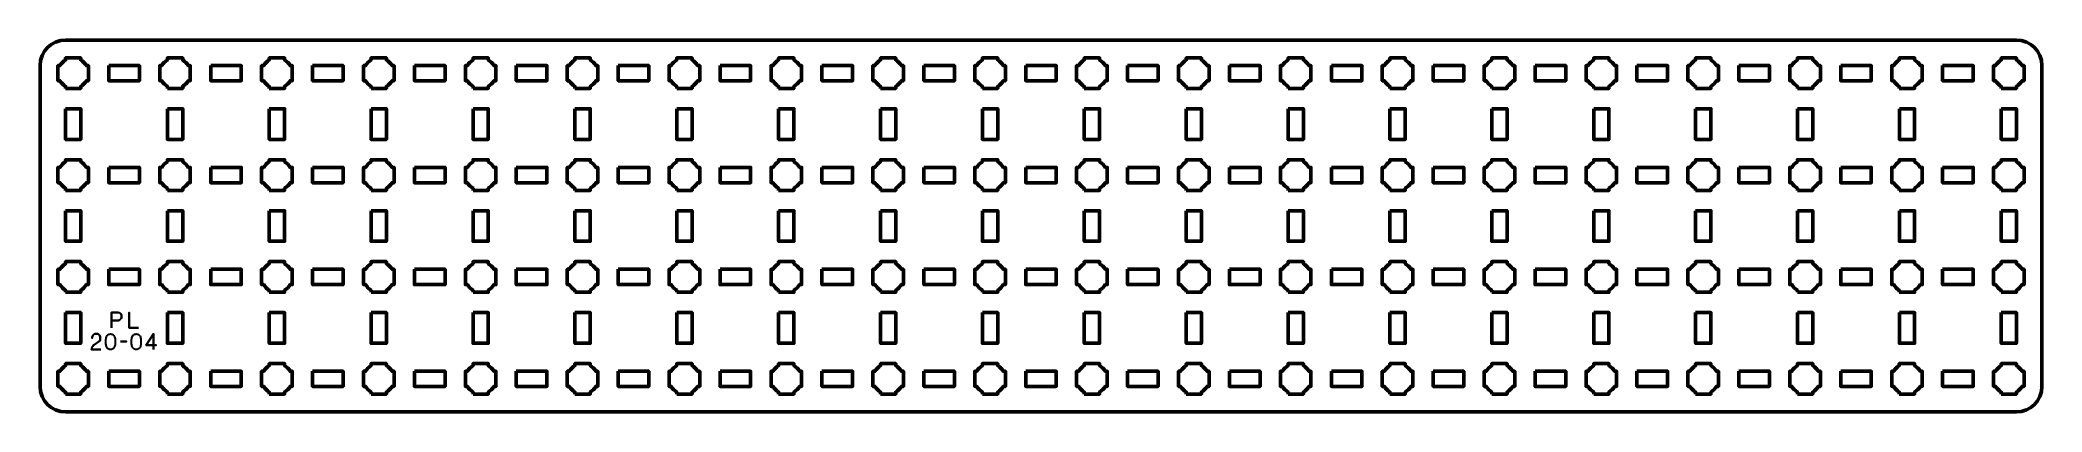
# Model space of a CAD drawing. Header units: centimetres. Extents: x -19.6 to 19.7, y -3.7 to 3.7.
import ezdxf

# ---------------------------------------------------------------- set-up
doc = ezdxf.new("R2010")
doc.units = ezdxf.units.CM
doc.header["$MEASUREMENT"] = 0
doc.layers.add('Layer 1', color=7, linetype='Continuous')

msp = doc.modelspace()

# ---------------------------------------------------------------- linework, layer by layer
at = {"layer": 'Layer 1', "lineweight": 53}
for points, knots in [([(-19.14991, 3.65002), (-19.14991, 3.65002), (19.15005, 3.65002), (19.15005, 3.65002), (19.15005, 3.65002), (19.42701, 3.65002), (19.65001, 3.42693), (19.65001, 3.14993), (19.65001, 3.14993), (19.65001, 3.14993), (19.65001, -3.15005), (19.65001, -3.15005), (19.65001, -3.15005), (19.65001, -3.42702), (19.42701, -3.65001), (19.15005, -3.65001), (19.15005, -3.65001), (19.15005, -3.65001), (-19.14991, -3.65001), (-19.14991, -3.65001), (-19.14991, -3.65001), (-19.42691, -3.65001), (-19.65, -3.42702), (-19.65, -3.15005), (-19.65, -3.15005), (-19.65, -3.15005), (-19.65, 3.14993), (-19.65, 3.14993), (-19.65, 3.14993), (-19.65, 3.42693), (-19.42691, 3.65002), (-19.14991, 3.65002)], [0, 0, 0, 0, 0.125, 0.125, 0.125, 0.125, 0.25, 0.25, 0.25, 0.25, 0.375, 0.375, 0.375, 0.375, 0.5, 0.5, 0.5, 0.5, 0.625, 0.625, 0.625, 0.625, 0.75, 0.75, 0.75, 0.75, 0.875, 0.875, 0.875, 0.875, 1, 1, 1, 1]), ([(-19.14991, 2.69999), (-19.14991, 2.69999), (-19.14991, 2.7401), (-19.14991, 2.7401), (-19.14991, 2.7401), (-19.19552, 2.76642), (-19.23344, 2.80445), (-19.25976, 2.84992), (-19.25976, 2.84992), (-19.25976, 2.84992), (-19.29998, 2.84992), (-19.29998, 2.84992), (-19.29998, 2.84992), (-19.29998, 2.84992), (-19.29998, 2.99999), (-19.29998, 2.99999), (-19.29998, 2.99999), (-19.29998, 2.99999), (-19.29998, 3.14993), (-19.29998, 3.14993), (-19.29998, 3.14993), (-19.29998, 3.14993), (-19.25976, 3.14993), (-19.25976, 3.14993), (-19.25976, 3.14993), (-19.23344, 3.19554), (-19.19552, 3.23346), (-19.14991, 3.25978), (-19.14991, 3.25978), (-19.14991, 3.25978), (-19.14991, 3.3), (-19.14991, 3.3), (-19.14991, 3.3), (-19.14991, 3.3), (-18.99997, 3.3), (-18.99997, 3.3), (-18.99997, 3.3), (-18.99997, 3.3), (-18.8499, 3.3), (-18.8499, 3.3), (-18.8499, 3.3), (-18.8499, 3.3), (-18.8499, 3.25978), (-18.8499, 3.25978), (-18.8499, 3.25978), (-18.80443, 3.23346), (-18.7664, 3.19554), (-18.74008, 3.14993), (-18.74008, 3.14993), (-18.74008, 3.14993), (-18.69997, 3.14993), (-18.69997, 3.14993), (-18.69997, 3.14993), (-18.69997, 3.14993), (-18.69997, 2.99999), (-18.69997, 2.99999), (-18.69997, 2.99999), (-18.69997, 2.99999), (-18.69997, 2.84992), (-18.69997, 2.84992), (-18.69997, 2.84992), (-18.69997, 2.84992), (-18.74008, 2.84992), (-18.74008, 2.84992), (-18.74008, 2.84992), (-18.7664, 2.80445), (-18.80443, 2.76642), (-18.8499, 2.7401), (-18.8499, 2.7401), (-18.8499, 2.7401), (-18.8499, 2.69999), (-18.8499, 2.69999), (-18.8499, 2.69999), (-18.8499, 2.69999), (-18.99997, 2.69999), (-18.99997, 2.69999), (-18.99997, 2.69999), (-18.99997, 2.69999), (-19.14991, 2.69999), (-19.14991, 2.69999)], [0, 0, 0, 0, 0.05, 0.05, 0.05, 0.05, 0.1, 0.1, 0.1, 0.1, 0.15, 0.15, 0.15, 0.15, 0.2, 0.2, 0.2, 0.2, 0.25, 0.25, 0.25, 0.25, 0.3, 0.3, 0.3, 0.3, 0.35, 0.35, 0.35, 0.35, 0.4, 0.4, 0.4, 0.4, 0.45, 0.45, 0.45, 0.45, 0.5, 0.5, 0.5, 0.5, 0.55, 0.55, 0.55, 0.55, 0.6, 0.6, 0.6, 0.6, 0.65, 0.65, 0.65, 0.65, 0.7, 0.7, 0.7, 0.7, 0.75, 0.75, 0.75, 0.75, 0.8, 0.8, 0.8, 0.8, 0.85, 0.85, 0.85, 0.85, 0.9, 0.9, 0.9, 0.9, 0.95, 0.95, 0.95, 0.95, 1, 1, 1, 1]), ([(-18.29996, 3.14993), (-18.29996, 3.14993), (-17.69995, 3.14993), (-17.69995, 3.14993), (-17.69995, 3.14993), (-17.69995, 3.14993), (-17.69995, 2.84992), (-17.69995, 2.84992), (-17.69995, 2.84992), (-17.69995, 2.84992), (-18.29996, 2.84992), (-18.29996, 2.84992), (-18.29996, 2.84992), (-18.29996, 2.84992), (-18.29996, 3.14993), (-18.29996, 3.14993)], [0, 0, 0, 0, 0.25, 0.25, 0.25, 0.25, 0.5, 0.5, 0.5, 0.5, 0.75, 0.75, 0.75, 0.75, 1, 1, 1, 1]), ([(-17.14997, 2.69999), (-17.14997, 2.69999), (-17.14997, 2.7401), (-17.14997, 2.7401), (-17.14997, 2.7401), (-17.19545, 2.76642), (-17.23348, 2.80445), (-17.25979, 2.84992), (-17.25979, 2.84992), (-17.25979, 2.84992), (-17.2999, 2.84992), (-17.2999, 2.84992), (-17.2999, 2.84992), (-17.2999, 2.84992), (-17.2999, 2.99999), (-17.2999, 2.99999), (-17.2999, 2.99999), (-17.2999, 2.99999), (-17.2999, 3.14993), (-17.2999, 3.14993), (-17.2999, 3.14993), (-17.2999, 3.14993), (-17.25979, 3.14993), (-17.25979, 3.14993), (-17.25979, 3.14993), (-17.23348, 3.19554), (-17.19545, 3.23346), (-17.14997, 3.25978), (-17.14997, 3.25978), (-17.14997, 3.25978), (-17.14997, 3.3), (-17.14997, 3.3), (-17.14997, 3.3), (-17.14997, 3.3), (-16.9999, 3.3), (-16.9999, 3.3), (-16.9999, 3.3), (-16.9999, 3.3), (-16.84997, 3.3), (-16.84997, 3.3), (-16.84997, 3.3), (-16.84997, 3.3), (-16.84997, 3.25978), (-16.84997, 3.25978), (-16.84997, 3.25978), (-16.8045, 3.23346), (-16.76647, 3.19554), (-16.74015, 3.14993), (-16.74015, 3.14993), (-16.74015, 3.14993), (-16.6999, 3.14993), (-16.6999, 3.14993), (-16.6999, 3.14993), (-16.6999, 3.14993), (-16.6999, 2.99999), (-16.6999, 2.99999), (-16.6999, 2.99999), (-16.6999, 2.99999), (-16.6999, 2.84992), (-16.6999, 2.84992), (-16.6999, 2.84992), (-16.6999, 2.84992), (-16.74015, 2.84992), (-16.74015, 2.84992), (-16.74015, 2.84992), (-16.76647, 2.80445), (-16.8045, 2.76642), (-16.84997, 2.7401), (-16.84997, 2.7401), (-16.84997, 2.7401), (-16.84997, 2.69999), (-16.84997, 2.69999), (-16.84997, 2.69999), (-16.84997, 2.69999), (-16.9999, 2.69999), (-16.9999, 2.69999), (-16.9999, 2.69999), (-16.9999, 2.69999), (-17.14997, 2.69999), (-17.14997, 2.69999)], [0, 0, 0, 0, 0.05, 0.05, 0.05, 0.05, 0.1, 0.1, 0.1, 0.1, 0.15, 0.15, 0.15, 0.15, 0.2, 0.2, 0.2, 0.2, 0.25, 0.25, 0.25, 0.25, 0.3, 0.3, 0.3, 0.3, 0.35, 0.35, 0.35, 0.35, 0.4, 0.4, 0.4, 0.4, 0.45, 0.45, 0.45, 0.45, 0.5, 0.5, 0.5, 0.5, 0.55, 0.55, 0.55, 0.55, 0.6, 0.6, 0.6, 0.6, 0.65, 0.65, 0.65, 0.65, 0.7, 0.7, 0.7, 0.7, 0.75, 0.75, 0.75, 0.75, 0.8, 0.8, 0.8, 0.8, 0.85, 0.85, 0.85, 0.85, 0.9, 0.9, 0.9, 0.9, 0.95, 0.95, 0.95, 0.95, 1, 1, 1, 1]), ([(-16.29999, 3.14993), (-16.29999, 3.14993), (-15.69999, 3.14993), (-15.69999, 3.14993), (-15.69999, 3.14993), (-15.69999, 3.14993), (-15.69999, 2.84992), (-15.69999, 2.84992), (-15.69999, 2.84992), (-15.69999, 2.84992), (-16.29999, 2.84992), (-16.29999, 2.84992), (-16.29999, 2.84992), (-16.29999, 2.84992), (-16.29999, 3.14993), (-16.29999, 3.14993)], [0, 0, 0, 0, 0.25, 0.25, 0.25, 0.25, 0.5, 0.5, 0.5, 0.5, 0.75, 0.75, 0.75, 0.75, 1, 1, 1, 1]), ([(-15.15004, 2.69999), (-15.15004, 2.69999), (-15.15004, 2.7401), (-15.15004, 2.7401), (-15.15004, 2.7401), (-15.19551, 2.76642), (-15.2334, 2.80445), (-15.25986, 2.84992), (-15.25986, 2.84992), (-15.25986, 2.84992), (-15.29997, 2.84992), (-15.29997, 2.84992), (-15.29997, 2.84992), (-15.29997, 2.84992), (-15.29997, 2.99999), (-15.29997, 2.99999), (-15.29997, 2.99999), (-15.29997, 2.99999), (-15.29997, 3.14993), (-15.29997, 3.14993), (-15.29997, 3.14993), (-15.29997, 3.14993), (-15.25986, 3.14993), (-15.25986, 3.14993), (-15.25986, 3.14993), (-15.2334, 3.19554), (-15.19551, 3.23346), (-15.15004, 3.25978), (-15.15004, 3.25978), (-15.15004, 3.25978), (-15.15004, 3.3), (-15.15004, 3.3), (-15.15004, 3.3), (-15.15004, 3.3), (-14.99997, 3.3), (-14.99997, 3.3), (-14.99997, 3.3), (-14.99997, 3.3), (-14.85004, 3.3), (-14.85004, 3.3), (-14.85004, 3.3), (-14.85004, 3.3), (-14.85004, 3.25978), (-14.85004, 3.25978), (-14.85004, 3.25978), (-14.80442, 3.23346), (-14.7665, 3.19554), (-14.74018, 3.14993), (-14.74018, 3.14993), (-14.74018, 3.14993), (-14.69997, 3.14993), (-14.69997, 3.14993), (-14.69997, 3.14993), (-14.69997, 3.14993), (-14.69997, 2.99999), (-14.69997, 2.99999), (-14.69997, 2.99999), (-14.69997, 2.99999), (-14.69997, 2.84992), (-14.69997, 2.84992), (-14.69997, 2.84992), (-14.69997, 2.84992), (-14.74018, 2.84992), (-14.74018, 2.84992), (-14.74018, 2.84992), (-14.7665, 2.80445), (-14.80442, 2.76642), (-14.85004, 2.7401), (-14.85004, 2.7401), (-14.85004, 2.7401), (-14.85004, 2.69999), (-14.85004, 2.69999), (-14.85004, 2.69999), (-14.85004, 2.69999), (-14.99997, 2.69999), (-14.99997, 2.69999), (-14.99997, 2.69999), (-14.99997, 2.69999), (-15.15004, 2.69999), (-15.15004, 2.69999)], [0, 0, 0, 0, 0.05, 0.05, 0.05, 0.05, 0.1, 0.1, 0.1, 0.1, 0.15, 0.15, 0.15, 0.15, 0.2, 0.2, 0.2, 0.2, 0.25, 0.25, 0.25, 0.25, 0.3, 0.3, 0.3, 0.3, 0.35, 0.35, 0.35, 0.35, 0.4, 0.4, 0.4, 0.4, 0.45, 0.45, 0.45, 0.45, 0.5, 0.5, 0.5, 0.5, 0.55, 0.55, 0.55, 0.55, 0.6, 0.6, 0.6, 0.6, 0.65, 0.65, 0.65, 0.65, 0.7, 0.7, 0.7, 0.7, 0.75, 0.75, 0.75, 0.75, 0.8, 0.8, 0.8, 0.8, 0.85, 0.85, 0.85, 0.85, 0.9, 0.9, 0.9, 0.9, 0.95, 0.95, 0.95, 0.95, 1, 1, 1, 1]), ([(-14.29992, 3.14993), (-14.29992, 3.14993), (-13.69991, 3.14993), (-13.69991, 3.14993), (-13.69991, 3.14993), (-13.69991, 3.14993), (-13.69991, 2.84992), (-13.69991, 2.84992), (-13.69991, 2.84992), (-13.69991, 2.84992), (-14.29992, 2.84992), (-14.29992, 2.84992), (-14.29992, 2.84992), (-14.29992, 2.84992), (-14.29992, 3.14993), (-14.29992, 3.14993)], [0, 0, 0, 0, 0.25, 0.25, 0.25, 0.25, 0.5, 0.5, 0.5, 0.5, 0.75, 0.75, 0.75, 0.75, 1, 1, 1, 1]), ([(-13.14993, 2.69999), (-13.14993, 2.69999), (-13.14993, 2.7401), (-13.14993, 2.7401), (-13.14993, 2.7401), (-13.19555, 2.76642), (-13.23343, 2.80445), (-13.25975, 2.84992), (-13.25975, 2.84992), (-13.25975, 2.84992), (-13.3, 2.84992), (-13.3, 2.84992), (-13.3, 2.84992), (-13.3, 2.84992), (-13.3, 2.99999), (-13.3, 2.99999), (-13.3, 2.99999), (-13.3, 2.99999), (-13.3, 3.14993), (-13.3, 3.14993), (-13.3, 3.14993), (-13.3, 3.14993), (-13.25975, 3.14993), (-13.25975, 3.14993), (-13.25975, 3.14993), (-13.23343, 3.19554), (-13.19555, 3.23346), (-13.14993, 3.25978), (-13.14993, 3.25978), (-13.14993, 3.25978), (-13.14993, 3.3), (-13.14993, 3.3), (-13.14993, 3.3), (-13.14993, 3.3), (-13, 3.3), (-13, 3.3), (-13, 3.3), (-13, 3.3), (-12.84993, 3.3), (-12.84993, 3.3), (-12.84993, 3.3), (-12.84993, 3.3), (-12.84993, 3.25978), (-12.84993, 3.25978), (-12.84993, 3.25978), (-12.80446, 3.23346), (-12.76643, 3.19554), (-12.74011, 3.14993), (-12.74011, 3.14993), (-12.74011, 3.14993), (-12.7, 3.14993), (-12.7, 3.14993), (-12.7, 3.14993), (-12.7, 3.14993), (-12.7, 2.99999), (-12.7, 2.99999), (-12.7, 2.99999), (-12.7, 2.99999), (-12.7, 2.84992), (-12.7, 2.84992), (-12.7, 2.84992), (-12.7, 2.84992), (-12.74011, 2.84992), (-12.74011, 2.84992), (-12.74011, 2.84992), (-12.76643, 2.80445), (-12.80446, 2.76642), (-12.84993, 2.7401), (-12.84993, 2.7401), (-12.84993, 2.7401), (-12.84993, 2.69999), (-12.84993, 2.69999), (-12.84993, 2.69999), (-12.84993, 2.69999), (-13, 2.69999), (-13, 2.69999), (-13, 2.69999), (-13, 2.69999), (-13.14993, 2.69999), (-13.14993, 2.69999)], [0, 0, 0, 0, 0.05, 0.05, 0.05, 0.05, 0.1, 0.1, 0.1, 0.1, 0.15, 0.15, 0.15, 0.15, 0.2, 0.2, 0.2, 0.2, 0.25, 0.25, 0.25, 0.25, 0.3, 0.3, 0.3, 0.3, 0.35, 0.35, 0.35, 0.35, 0.4, 0.4, 0.4, 0.4, 0.45, 0.45, 0.45, 0.45, 0.5, 0.5, 0.5, 0.5, 0.55, 0.55, 0.55, 0.55, 0.6, 0.6, 0.6, 0.6, 0.65, 0.65, 0.65, 0.65, 0.7, 0.7, 0.7, 0.7, 0.75, 0.75, 0.75, 0.75, 0.8, 0.8, 0.8, 0.8, 0.85, 0.85, 0.85, 0.85, 0.9, 0.9, 0.9, 0.9, 0.95, 0.95, 0.95, 0.95, 1, 1, 1, 1]), ([(-12.29995, 3.14993), (-12.29995, 3.14993), (-11.69994, 3.14993), (-11.69994, 3.14993), (-11.69994, 3.14993), (-11.69994, 3.14993), (-11.69994, 2.84992), (-11.69994, 2.84992), (-11.69994, 2.84992), (-11.69994, 2.84992), (-12.29995, 2.84992), (-12.29995, 2.84992), (-12.29995, 2.84992), (-12.29995, 2.84992), (-12.29995, 3.14993), (-12.29995, 3.14993)], [0, 0, 0, 0, 0.25, 0.25, 0.25, 0.25, 0.5, 0.5, 0.5, 0.5, 0.75, 0.75, 0.75, 0.75, 1, 1, 1, 1]), ([(-11.15, 2.69999), (-11.15, 2.69999), (-11.15, 2.7401), (-11.15, 2.7401), (-11.15, 2.7401), (-11.19547, 2.76642), (-11.2335, 2.80445), (-11.25982, 2.84992), (-11.25982, 2.84992), (-11.25982, 2.84992), (-11.29993, 2.84992), (-11.29993, 2.84992), (-11.29993, 2.84992), (-11.29993, 2.84992), (-11.29993, 2.99999), (-11.29993, 2.99999), (-11.29993, 2.99999), (-11.29993, 2.99999), (-11.29993, 3.14993), (-11.29993, 3.14993), (-11.29993, 3.14993), (-11.29993, 3.14993), (-11.25982, 3.14993), (-11.25982, 3.14993), (-11.25982, 3.14993), (-11.2335, 3.19554), (-11.19547, 3.23346), (-11.15, 3.25978), (-11.15, 3.25978), (-11.15, 3.25978), (-11.15, 3.3), (-11.15, 3.3), (-11.15, 3.3), (-11.15, 3.3), (-10.99993, 3.3), (-10.99993, 3.3), (-10.99993, 3.3), (-10.99993, 3.3), (-10.85, 3.3), (-10.85, 3.3), (-10.85, 3.3), (-10.85, 3.3), (-10.85, 3.25978), (-10.85, 3.25978), (-10.85, 3.25978), (-10.80438, 3.23346), (-10.76649, 3.19554), (-10.74018, 3.14993), (-10.74018, 3.14993), (-10.74018, 3.14993), (-10.69993, 3.14993), (-10.69993, 3.14993), (-10.69993, 3.14993), (-10.69993, 3.14993), (-10.69993, 2.99999), (-10.69993, 2.99999), (-10.69993, 2.99999), (-10.69993, 2.99999), (-10.69993, 2.84992), (-10.69993, 2.84992), (-10.69993, 2.84992), (-10.69993, 2.84992), (-10.74018, 2.84992), (-10.74018, 2.84992), (-10.74018, 2.84992), (-10.76649, 2.80445), (-10.80438, 2.76642), (-10.85, 2.7401), (-10.85, 2.7401), (-10.85, 2.7401), (-10.85, 2.69999), (-10.85, 2.69999), (-10.85, 2.69999), (-10.85, 2.69999), (-10.99993, 2.69999), (-10.99993, 2.69999), (-10.99993, 2.69999), (-10.99993, 2.69999), (-11.15, 2.69999), (-11.15, 2.69999)], [0, 0, 0, 0, 0.05, 0.05, 0.05, 0.05, 0.1, 0.1, 0.1, 0.1, 0.15, 0.15, 0.15, 0.15, 0.2, 0.2, 0.2, 0.2, 0.25, 0.25, 0.25, 0.25, 0.3, 0.3, 0.3, 0.3, 0.35, 0.35, 0.35, 0.35, 0.4, 0.4, 0.4, 0.4, 0.45, 0.45, 0.45, 0.45, 0.5, 0.5, 0.5, 0.5, 0.55, 0.55, 0.55, 0.55, 0.6, 0.6, 0.6, 0.6, 0.65, 0.65, 0.65, 0.65, 0.7, 0.7, 0.7, 0.7, 0.75, 0.75, 0.75, 0.75, 0.8, 0.8, 0.8, 0.8, 0.85, 0.85, 0.85, 0.85, 0.9, 0.9, 0.9, 0.9, 0.95, 0.95, 0.95, 0.95, 1, 1, 1, 1]), ([(-10.30002, 3.14993), (-10.30002, 3.14993), (-9.70001, 3.14993), (-9.70001, 3.14993), (-9.70001, 3.14993), (-9.70001, 3.14993), (-9.70001, 2.84992), (-9.70001, 2.84992), (-9.70001, 2.84992), (-9.70001, 2.84992), (-10.30002, 2.84992), (-10.30002, 2.84992), (-10.30002, 2.84992), (-10.30002, 2.84992), (-10.30002, 3.14993), (-10.30002, 3.14993)], [0, 0, 0, 0, 0.25, 0.25, 0.25, 0.25, 0.5, 0.5, 0.5, 0.5, 0.75, 0.75, 0.75, 0.75, 1, 1, 1, 1]), ([(-9.15003, 2.69999), (-9.15003, 2.69999), (-9.15003, 2.7401), (-9.15003, 2.7401), (-9.15003, 2.7401), (-9.1955, 2.76642), (-9.23343, 2.80445), (-9.25989, 2.84992), (-9.25989, 2.84992), (-9.25989, 2.84992), (-9.29996, 2.84992), (-9.29996, 2.84992), (-9.29996, 2.84992), (-9.29996, 2.84992), (-9.29996, 2.99999), (-9.29996, 2.99999), (-9.29996, 2.99999), (-9.29996, 2.99999), (-9.29996, 3.14993), (-9.29996, 3.14993), (-9.29996, 3.14993), (-9.29996, 3.14993), (-9.25989, 3.14993), (-9.25989, 3.14993), (-9.25989, 3.14993), (-9.23343, 3.19554), (-9.1955, 3.23346), (-9.15003, 3.25978), (-9.15003, 3.25978), (-9.15003, 3.25978), (-9.15003, 3.3), (-9.15003, 3.3), (-9.15003, 3.3), (-9.15003, 3.3), (-8.99996, 3.3), (-8.99996, 3.3), (-8.99996, 3.3), (-8.99996, 3.3), (-8.85003, 3.3), (-8.85003, 3.3), (-8.85003, 3.3), (-8.85003, 3.3), (-8.85003, 3.25978), (-8.85003, 3.25978), (-8.85003, 3.25978), (-8.80445, 3.23346), (-8.76653, 3.19554), (-8.74007, 3.14993), (-8.74007, 3.14993), (-8.74007, 3.14993), (-8.69999, 3.14993), (-8.69999, 3.14993), (-8.69999, 3.14993), (-8.69999, 3.14993), (-8.69999, 2.99999), (-8.69999, 2.99999), (-8.69999, 2.99999), (-8.69999, 2.99999), (-8.69999, 2.84992), (-8.69999, 2.84992), (-8.69999, 2.84992), (-8.69999, 2.84992), (-8.74007, 2.84992), (-8.74007, 2.84992), (-8.74007, 2.84992), (-8.76653, 2.80445), (-8.80445, 2.76642), (-8.85003, 2.7401), (-8.85003, 2.7401), (-8.85003, 2.7401), (-8.85003, 2.69999), (-8.85003, 2.69999), (-8.85003, 2.69999), (-8.85003, 2.69999), (-8.99996, 2.69999), (-8.99996, 2.69999), (-8.99996, 2.69999), (-8.99996, 2.69999), (-9.15003, 2.69999), (-9.15003, 2.69999)], [0, 0, 0, 0, 0.05, 0.05, 0.05, 0.05, 0.1, 0.1, 0.1, 0.1, 0.15, 0.15, 0.15, 0.15, 0.2, 0.2, 0.2, 0.2, 0.25, 0.25, 0.25, 0.25, 0.3, 0.3, 0.3, 0.3, 0.35, 0.35, 0.35, 0.35, 0.4, 0.4, 0.4, 0.4, 0.45, 0.45, 0.45, 0.45, 0.5, 0.5, 0.5, 0.5, 0.55, 0.55, 0.55, 0.55, 0.6, 0.6, 0.6, 0.6, 0.65, 0.65, 0.65, 0.65, 0.7, 0.7, 0.7, 0.7, 0.75, 0.75, 0.75, 0.75, 0.8, 0.8, 0.8, 0.8, 0.85, 0.85, 0.85, 0.85, 0.9, 0.9, 0.9, 0.9, 0.95, 0.95, 0.95, 0.95, 1, 1, 1, 1]), ([(-8.29994, 3.14993), (-8.29994, 3.14993), (-7.69994, 3.14993), (-7.69994, 3.14993), (-7.69994, 3.14993), (-7.69994, 3.14993), (-7.69994, 2.84992), (-7.69994, 2.84992), (-7.69994, 2.84992), (-7.69994, 2.84992), (-8.29994, 2.84992), (-8.29994, 2.84992), (-8.29994, 2.84992), (-8.29994, 2.84992), (-8.29994, 3.14993), (-8.29994, 3.14993)], [0, 0, 0, 0, 0.25, 0.25, 0.25, 0.25, 0.5, 0.5, 0.5, 0.5, 0.75, 0.75, 0.75, 0.75, 1, 1, 1, 1]), ([(-7.14996, 2.69999), (-7.14996, 2.69999), (-7.14996, 2.7401), (-7.14996, 2.7401), (-7.14996, 2.7401), (-7.19557, 2.76642), (-7.23346, 2.80445), (-7.25978, 2.84992), (-7.25978, 2.84992), (-7.25978, 2.84992), (-7.30003, 2.84992), (-7.30003, 2.84992), (-7.30003, 2.84992), (-7.30003, 2.84992), (-7.30003, 2.99999), (-7.30003, 2.99999), (-7.30003, 2.99999), (-7.30003, 2.99999), (-7.30003, 3.14993), (-7.30003, 3.14993), (-7.30003, 3.14993), (-7.30003, 3.14993), (-7.25978, 3.14993), (-7.25978, 3.14993), (-7.25978, 3.14993), (-7.23346, 3.19554), (-7.19557, 3.23346), (-7.14996, 3.25978), (-7.14996, 3.25978), (-7.14996, 3.25978), (-7.14996, 3.3), (-7.14996, 3.3), (-7.14996, 3.3), (-7.14996, 3.3), (-7.00003, 3.3), (-7.00003, 3.3), (-7.00003, 3.3), (-7.00003, 3.3), (-6.84996, 3.3), (-6.84996, 3.3), (-6.84996, 3.3), (-6.84996, 3.3), (-6.84996, 3.25978), (-6.84996, 3.25978), (-6.84996, 3.25978), (-6.80448, 3.23346), (-6.76645, 3.19554), (-6.74014, 3.14993), (-6.74014, 3.14993), (-6.74014, 3.14993), (-6.70003, 3.14993), (-6.70003, 3.14993), (-6.70003, 3.14993), (-6.70003, 3.14993), (-6.70003, 2.99999), (-6.70003, 2.99999), (-6.70003, 2.99999), (-6.70003, 2.99999), (-6.70003, 2.84992), (-6.70003, 2.84992), (-6.70003, 2.84992), (-6.70003, 2.84992), (-6.74014, 2.84992), (-6.74014, 2.84992), (-6.74014, 2.84992), (-6.76645, 2.80445), (-6.80448, 2.76642), (-6.84996, 2.7401), (-6.84996, 2.7401), (-6.84996, 2.7401), (-6.84996, 2.69999), (-6.84996, 2.69999), (-6.84996, 2.69999), (-6.84996, 2.69999), (-7.00003, 2.69999), (-7.00003, 2.69999), (-7.00003, 2.69999), (-7.00003, 2.69999), (-7.14996, 2.69999), (-7.14996, 2.69999)], [0, 0, 0, 0, 0.05, 0.05, 0.05, 0.05, 0.1, 0.1, 0.1, 0.1, 0.15, 0.15, 0.15, 0.15, 0.2, 0.2, 0.2, 0.2, 0.25, 0.25, 0.25, 0.25, 0.3, 0.3, 0.3, 0.3, 0.35, 0.35, 0.35, 0.35, 0.4, 0.4, 0.4, 0.4, 0.45, 0.45, 0.45, 0.45, 0.5, 0.5, 0.5, 0.5, 0.55, 0.55, 0.55, 0.55, 0.6, 0.6, 0.6, 0.6, 0.65, 0.65, 0.65, 0.65, 0.7, 0.7, 0.7, 0.7, 0.75, 0.75, 0.75, 0.75, 0.8, 0.8, 0.8, 0.8, 0.85, 0.85, 0.85, 0.85, 0.9, 0.9, 0.9, 0.9, 0.95, 0.95, 0.95, 0.95, 1, 1, 1, 1]), ([(-6.29997, 3.14993), (-6.29997, 3.14993), (-5.69997, 3.14993), (-5.69997, 3.14993), (-5.69997, 3.14993), (-5.69997, 3.14993), (-5.69997, 2.84992), (-5.69997, 2.84992), (-5.69997, 2.84992), (-5.69997, 2.84992), (-6.29997, 2.84992), (-6.29997, 2.84992), (-6.29997, 2.84992), (-6.29997, 2.84992), (-6.29997, 3.14993), (-6.29997, 3.14993)], [0, 0, 0, 0, 0.25, 0.25, 0.25, 0.25, 0.5, 0.5, 0.5, 0.5, 0.75, 0.75, 0.75, 0.75, 1, 1, 1, 1]), ([(-5.15003, 2.69999), (-5.15003, 2.69999), (-5.15003, 2.7401), (-5.15003, 2.7401), (-5.15003, 2.7401), (-5.1955, 2.76642), (-5.23353, 2.80445), (-5.25985, 2.84992), (-5.25985, 2.84992), (-5.25985, 2.84992), (-5.29996, 2.84992), (-5.29996, 2.84992), (-5.29996, 2.84992), (-5.29996, 2.84992), (-5.29996, 2.99999), (-5.29996, 2.99999), (-5.29996, 2.99999), (-5.29996, 2.99999), (-5.29996, 3.14993), (-5.29996, 3.14993), (-5.29996, 3.14993), (-5.29996, 3.14993), (-5.25985, 3.14993), (-5.25985, 3.14993), (-5.25985, 3.14993), (-5.23353, 3.19554), (-5.1955, 3.23346), (-5.15003, 3.25978), (-5.15003, 3.25978), (-5.15003, 3.25978), (-5.15003, 3.3), (-5.15003, 3.3), (-5.15003, 3.3), (-5.15003, 3.3), (-4.99995, 3.3), (-4.99995, 3.3), (-4.99995, 3.3), (-4.99995, 3.3), (-4.85002, 3.3), (-4.85002, 3.3), (-4.85002, 3.3), (-4.85002, 3.3), (-4.85002, 3.25978), (-4.85002, 3.25978), (-4.85002, 3.25978), (-4.80441, 3.23346), (-4.76652, 3.19554), (-4.74017, 3.14993), (-4.74017, 3.14993), (-4.74017, 3.14993), (-4.69995, 3.14993), (-4.69995, 3.14993), (-4.69995, 3.14993), (-4.69995, 3.14993), (-4.69995, 2.99999), (-4.69995, 2.99999), (-4.69995, 2.99999), (-4.69995, 2.99999), (-4.69995, 2.84992), (-4.69995, 2.84992), (-4.69995, 2.84992), (-4.69995, 2.84992), (-4.74017, 2.84992), (-4.74017, 2.84992), (-4.74017, 2.84992), (-4.76652, 2.80445), (-4.80441, 2.76642), (-4.85002, 2.7401), (-4.85002, 2.7401), (-4.85002, 2.7401), (-4.85002, 2.69999), (-4.85002, 2.69999), (-4.85002, 2.69999), (-4.85002, 2.69999), (-4.99995, 2.69999), (-4.99995, 2.69999), (-4.99995, 2.69999), (-4.99995, 2.69999), (-5.15003, 2.69999), (-5.15003, 2.69999)], [0, 0, 0, 0, 0.05, 0.05, 0.05, 0.05, 0.1, 0.1, 0.1, 0.1, 0.15, 0.15, 0.15, 0.15, 0.2, 0.2, 0.2, 0.2, 0.25, 0.25, 0.25, 0.25, 0.3, 0.3, 0.3, 0.3, 0.35, 0.35, 0.35, 0.35, 0.4, 0.4, 0.4, 0.4, 0.45, 0.45, 0.45, 0.45, 0.5, 0.5, 0.5, 0.5, 0.55, 0.55, 0.55, 0.55, 0.6, 0.6, 0.6, 0.6, 0.65, 0.65, 0.65, 0.65, 0.7, 0.7, 0.7, 0.7, 0.75, 0.75, 0.75, 0.75, 0.8, 0.8, 0.8, 0.8, 0.85, 0.85, 0.85, 0.85, 0.9, 0.9, 0.9, 0.9, 0.95, 0.95, 0.95, 0.95, 1, 1, 1, 1]), ([(-4.2999, 3.14993), (-4.2999, 3.14993), (-3.6999, 3.14993), (-3.6999, 3.14993), (-3.6999, 3.14993), (-3.6999, 3.14993), (-3.6999, 2.84992), (-3.6999, 2.84992), (-3.6999, 2.84992), (-3.6999, 2.84992), (-4.2999, 2.84992), (-4.2999, 2.84992), (-4.2999, 2.84992), (-4.2999, 2.84992), (-4.2999, 3.14993), (-4.2999, 3.14993)], [0, 0, 0, 0, 0.25, 0.25, 0.25, 0.25, 0.5, 0.5, 0.5, 0.5, 0.75, 0.75, 0.75, 0.75, 1, 1, 1, 1]), ([(-3.14992, 2.69999), (-3.14992, 2.69999), (-3.14992, 2.7401), (-3.14992, 2.7401), (-3.14992, 2.7401), (-3.19553, 2.76642), (-3.23345, 2.80445), (-3.25991, 2.84992), (-3.25991, 2.84992), (-3.25991, 2.84992), (-3.29999, 2.84992), (-3.29999, 2.84992), (-3.29999, 2.84992), (-3.29999, 2.84992), (-3.29999, 2.99999), (-3.29999, 2.99999), (-3.29999, 2.99999), (-3.29999, 2.99999), (-3.29999, 3.14993), (-3.29999, 3.14993), (-3.29999, 3.14993), (-3.29999, 3.14993), (-3.25991, 3.14993), (-3.25991, 3.14993), (-3.25991, 3.14993), (-3.23345, 3.19554), (-3.19553, 3.23346), (-3.14992, 3.25978), (-3.14992, 3.25978), (-3.14992, 3.25978), (-3.14992, 3.3), (-3.14992, 3.3), (-3.14992, 3.3), (-3.14992, 3.3), (-2.99999, 3.3), (-2.99999, 3.3), (-2.99999, 3.3), (-2.99999, 3.3), (-2.84991, 3.3), (-2.84991, 3.3), (-2.84991, 3.3), (-2.84991, 3.3), (-2.84991, 3.25978), (-2.84991, 3.25978), (-2.84991, 3.25978), (-2.80444, 3.23346), (-2.76655, 3.19554), (-2.74009, 3.14993), (-2.74009, 3.14993), (-2.74009, 3.14993), (-2.69998, 3.14993), (-2.69998, 3.14993), (-2.69998, 3.14993), (-2.69998, 3.14993), (-2.69998, 2.99999), (-2.69998, 2.99999), (-2.69998, 2.99999), (-2.69998, 2.99999), (-2.69998, 2.84992), (-2.69998, 2.84992), (-2.69998, 2.84992), (-2.69998, 2.84992), (-2.74009, 2.84992), (-2.74009, 2.84992), (-2.74009, 2.84992), (-2.76655, 2.80445), (-2.80444, 2.76642), (-2.84991, 2.7401), (-2.84991, 2.7401), (-2.84991, 2.7401), (-2.84991, 2.69999), (-2.84991, 2.69999), (-2.84991, 2.69999), (-2.84991, 2.69999), (-2.99999, 2.69999), (-2.99999, 2.69999), (-2.99999, 2.69999), (-2.99999, 2.69999), (-3.14992, 2.69999), (-3.14992, 2.69999)], [0, 0, 0, 0, 0.05, 0.05, 0.05, 0.05, 0.1, 0.1, 0.1, 0.1, 0.15, 0.15, 0.15, 0.15, 0.2, 0.2, 0.2, 0.2, 0.25, 0.25, 0.25, 0.25, 0.3, 0.3, 0.3, 0.3, 0.35, 0.35, 0.35, 0.35, 0.4, 0.4, 0.4, 0.4, 0.45, 0.45, 0.45, 0.45, 0.5, 0.5, 0.5, 0.5, 0.55, 0.55, 0.55, 0.55, 0.6, 0.6, 0.6, 0.6, 0.65, 0.65, 0.65, 0.65, 0.7, 0.7, 0.7, 0.7, 0.75, 0.75, 0.75, 0.75, 0.8, 0.8, 0.8, 0.8, 0.85, 0.85, 0.85, 0.85, 0.9, 0.9, 0.9, 0.9, 0.95, 0.95, 0.95, 0.95, 1, 1, 1, 1]), ([(-2.29997, 3.14993), (-2.29997, 3.14993), (-1.69996, 3.14993), (-1.69996, 3.14993), (-1.69996, 3.14993), (-1.69996, 3.14993), (-1.69996, 2.84992), (-1.69996, 2.84992), (-1.69996, 2.84992), (-1.69996, 2.84992), (-2.29997, 2.84992), (-2.29997, 2.84992), (-2.29997, 2.84992), (-2.29997, 2.84992), (-2.29997, 3.14993), (-2.29997, 3.14993)], [0, 0, 0, 0, 0.25, 0.25, 0.25, 0.25, 0.5, 0.5, 0.5, 0.5, 0.75, 0.75, 0.75, 0.75, 1, 1, 1, 1]), ([(-1.14998, 2.69999), (-1.14998, 2.69999), (-1.14998, 2.7401), (-1.14998, 2.7401), (-1.14998, 2.7401), (-1.1956, 2.76642), (-1.23349, 2.80445), (-1.2598, 2.84992), (-1.2598, 2.84992), (-1.2598, 2.84992), (-1.30006, 2.84992), (-1.30006, 2.84992), (-1.30006, 2.84992), (-1.30006, 2.84992), (-1.30006, 2.99999), (-1.30006, 2.99999), (-1.30006, 2.99999), (-1.30006, 2.99999), (-1.30006, 3.14993), (-1.30006, 3.14993), (-1.30006, 3.14993), (-1.30006, 3.14993), (-1.2598, 3.14993), (-1.2598, 3.14993), (-1.2598, 3.14993), (-1.23349, 3.19554), (-1.1956, 3.23346), (-1.14998, 3.25978), (-1.14998, 3.25978), (-1.14998, 3.25978), (-1.14998, 3.3), (-1.14998, 3.3), (-1.14998, 3.3), (-1.14998, 3.3), (-1.00005, 3.3), (-1.00005, 3.3), (-1.00005, 3.3), (-1.00005, 3.3), (-0.84998, 3.3), (-0.84998, 3.3), (-0.84998, 3.3), (-0.84998, 3.3), (-0.84998, 3.25978), (-0.84998, 3.25978), (-0.84998, 3.25978), (-0.80451, 3.23346), (-0.76648, 3.19554), (-0.74016, 3.14993), (-0.74016, 3.14993), (-0.74016, 3.14993), (-0.70005, 3.14993), (-0.70005, 3.14993), (-0.70005, 3.14993), (-0.70005, 3.14993), (-0.70005, 2.99999), (-0.70005, 2.99999), (-0.70005, 2.99999), (-0.70005, 2.99999), (-0.70005, 2.84992), (-0.70005, 2.84992), (-0.70005, 2.84992), (-0.70005, 2.84992), (-0.74016, 2.84992), (-0.74016, 2.84992), (-0.74016, 2.84992), (-0.76648, 2.80445), (-0.80451, 2.76642), (-0.84998, 2.7401), (-0.84998, 2.7401), (-0.84998, 2.7401), (-0.84998, 2.69999), (-0.84998, 2.69999), (-0.84998, 2.69999), (-0.84998, 2.69999), (-1.00005, 2.69999), (-1.00005, 2.69999), (-1.00005, 2.69999), (-1.00005, 2.69999), (-1.14998, 2.69999), (-1.14998, 2.69999)], [0, 0, 0, 0, 0.05, 0.05, 0.05, 0.05, 0.1, 0.1, 0.1, 0.1, 0.15, 0.15, 0.15, 0.15, 0.2, 0.2, 0.2, 0.2, 0.25, 0.25, 0.25, 0.25, 0.3, 0.3, 0.3, 0.3, 0.35, 0.35, 0.35, 0.35, 0.4, 0.4, 0.4, 0.4, 0.45, 0.45, 0.45, 0.45, 0.5, 0.5, 0.5, 0.5, 0.55, 0.55, 0.55, 0.55, 0.6, 0.6, 0.6, 0.6, 0.65, 0.65, 0.65, 0.65, 0.7, 0.7, 0.7, 0.7, 0.75, 0.75, 0.75, 0.75, 0.8, 0.8, 0.8, 0.8, 0.85, 0.85, 0.85, 0.85, 0.9, 0.9, 0.9, 0.9, 0.95, 0.95, 0.95, 0.95, 1, 1, 1, 1]), ([(-0.3, 3.14993), (-0.3, 3.14993), (0.3, 3.14993), (0.3, 3.14993), (0.3, 3.14993), (0.3, 3.14993), (0.3, 2.84992), (0.3, 2.84992), (0.3, 2.84992), (0.3, 2.84992), (-0.3, 2.84992), (-0.3, 2.84992), (-0.3, 2.84992), (-0.3, 2.84992), (-0.3, 3.14993), (-0.3, 3.14993)], [0, 0, 0, 0, 0.25, 0.25, 0.25, 0.25, 0.5, 0.5, 0.5, 0.5, 0.75, 0.75, 0.75, 0.75, 1, 1, 1, 1]), ([(0.84995, 2.69999), (0.84995, 2.69999), (0.84995, 2.7401), (0.84995, 2.7401), (0.84995, 2.7401), (0.80448, 2.76642), (0.76645, 2.80445), (0.74013, 2.84992), (0.74013, 2.84992), (0.74013, 2.84992), (0.70002, 2.84992), (0.70002, 2.84992), (0.70002, 2.84992), (0.70002, 2.84992), (0.70002, 2.99999), (0.70002, 2.99999), (0.70002, 2.99999), (0.70002, 2.99999), (0.70002, 3.14993), (0.70002, 3.14993), (0.70002, 3.14993), (0.70002, 3.14993), (0.74013, 3.14993), (0.74013, 3.14993), (0.74013, 3.14993), (0.76645, 3.19554), (0.80448, 3.23346), (0.84995, 3.25978), (0.84995, 3.25978), (0.84995, 3.25978), (0.84995, 3.3), (0.84995, 3.3), (0.84995, 3.3), (0.84995, 3.3), (1.00002, 3.3), (1.00002, 3.3), (1.00002, 3.3), (1.00002, 3.3), (1.14995, 3.3), (1.14995, 3.3), (1.14995, 3.3), (1.14995, 3.3), (1.14995, 3.25978), (1.14995, 3.25978), (1.14995, 3.25978), (1.19557, 3.23346), (1.23349, 3.19554), (1.25981, 3.14993), (1.25981, 3.14993), (1.25981, 3.14993), (1.30002, 3.14993), (1.30002, 3.14993), (1.30002, 3.14993), (1.30002, 3.14993), (1.30002, 2.99999), (1.30002, 2.99999), (1.30002, 2.99999), (1.30002, 2.99999), (1.30002, 2.84992), (1.30002, 2.84992), (1.30002, 2.84992), (1.30002, 2.84992), (1.25981, 2.84992), (1.25981, 2.84992), (1.25981, 2.84992), (1.23349, 2.80445), (1.19557, 2.76642), (1.14995, 2.7401), (1.14995, 2.7401), (1.14995, 2.7401), (1.14995, 2.69999), (1.14995, 2.69999), (1.14995, 2.69999), (1.14995, 2.69999), (1.00002, 2.69999), (1.00002, 2.69999), (1.00002, 2.69999), (1.00002, 2.69999), (0.84995, 2.69999), (0.84995, 2.69999)], [0, 0, 0, 0, 0.05, 0.05, 0.05, 0.05, 0.1, 0.1, 0.1, 0.1, 0.15, 0.15, 0.15, 0.15, 0.2, 0.2, 0.2, 0.2, 0.25, 0.25, 0.25, 0.25, 0.3, 0.3, 0.3, 0.3, 0.35, 0.35, 0.35, 0.35, 0.4, 0.4, 0.4, 0.4, 0.45, 0.45, 0.45, 0.45, 0.5, 0.5, 0.5, 0.5, 0.55, 0.55, 0.55, 0.55, 0.6, 0.6, 0.6, 0.6, 0.65, 0.65, 0.65, 0.65, 0.7, 0.7, 0.7, 0.7, 0.75, 0.75, 0.75, 0.75, 0.8, 0.8, 0.8, 0.8, 0.85, 0.85, 0.85, 0.85, 0.9, 0.9, 0.9, 0.9, 0.95, 0.95, 0.95, 0.95, 1, 1, 1, 1]), ([(1.70007, 3.14993), (1.70007, 3.14993), (2.30008, 3.14993), (2.30008, 3.14993), (2.30008, 3.14993), (2.30008, 3.14993), (2.30008, 2.84992), (2.30008, 2.84992), (2.30008, 2.84992), (2.30008, 2.84992), (1.70007, 2.84992), (1.70007, 2.84992), (1.70007, 2.84992), (1.70007, 2.84992), (1.70007, 3.14993), (1.70007, 3.14993)], [0, 0, 0, 0, 0.25, 0.25, 0.25, 0.25, 0.5, 0.5, 0.5, 0.5, 0.75, 0.75, 0.75, 0.75, 1, 1, 1, 1]), ([(2.85006, 2.69999), (2.85006, 2.69999), (2.85006, 2.7401), (2.85006, 2.7401), (2.85006, 2.7401), (2.80444, 2.76642), (2.76655, 2.80445), (2.7402, 2.84992), (2.7402, 2.84992), (2.7402, 2.84992), (2.69999, 2.84992), (2.69999, 2.84992), (2.69999, 2.84992), (2.69999, 2.84992), (2.69999, 2.99999), (2.69999, 2.99999), (2.69999, 2.99999), (2.69999, 2.99999), (2.69999, 3.14993), (2.69999, 3.14993), (2.69999, 3.14993), (2.69999, 3.14993), (2.7402, 3.14993), (2.7402, 3.14993), (2.7402, 3.14993), (2.76655, 3.19554), (2.80444, 3.23346), (2.85006, 3.25978), (2.85006, 3.25978), (2.85006, 3.25978), (2.85006, 3.3), (2.85006, 3.3), (2.85006, 3.3), (2.85006, 3.3), (2.99999, 3.3), (2.99999, 3.3), (2.99999, 3.3), (2.99999, 3.3), (3.15006, 3.3), (3.15006, 3.3), (3.15006, 3.3), (3.15006, 3.3), (3.15006, 3.25978), (3.15006, 3.25978), (3.15006, 3.25978), (3.19553, 3.23346), (3.23342, 3.19554), (3.25988, 3.14993), (3.25988, 3.14993), (3.25988, 3.14993), (3.29999, 3.14993), (3.29999, 3.14993), (3.29999, 3.14993), (3.29999, 3.14993), (3.29999, 2.99999), (3.29999, 2.99999), (3.29999, 2.99999), (3.29999, 2.99999), (3.29999, 2.84992), (3.29999, 2.84992), (3.29999, 2.84992), (3.29999, 2.84992), (3.25988, 2.84992), (3.25988, 2.84992), (3.25988, 2.84992), (3.23342, 2.80445), (3.19553, 2.76642), (3.15006, 2.7401), (3.15006, 2.7401), (3.15006, 2.7401), (3.15006, 2.69999), (3.15006, 2.69999), (3.15006, 2.69999), (3.15006, 2.69999), (2.99999, 2.69999), (2.99999, 2.69999), (2.99999, 2.69999), (2.99999, 2.69999), (2.85006, 2.69999), (2.85006, 2.69999)], [0, 0, 0, 0, 0.05, 0.05, 0.05, 0.05, 0.1, 0.1, 0.1, 0.1, 0.15, 0.15, 0.15, 0.15, 0.2, 0.2, 0.2, 0.2, 0.25, 0.25, 0.25, 0.25, 0.3, 0.3, 0.3, 0.3, 0.35, 0.35, 0.35, 0.35, 0.4, 0.4, 0.4, 0.4, 0.45, 0.45, 0.45, 0.45, 0.5, 0.5, 0.5, 0.5, 0.55, 0.55, 0.55, 0.55, 0.6, 0.6, 0.6, 0.6, 0.65, 0.65, 0.65, 0.65, 0.7, 0.7, 0.7, 0.7, 0.75, 0.75, 0.75, 0.75, 0.8, 0.8, 0.8, 0.8, 0.85, 0.85, 0.85, 0.85, 0.9, 0.9, 0.9, 0.9, 0.95, 0.95, 0.95, 0.95, 1, 1, 1, 1]), ([(3.70004, 3.14993), (3.70004, 3.14993), (4.30004, 3.14993), (4.30004, 3.14993), (4.30004, 3.14993), (4.30004, 3.14993), (4.30004, 2.84992), (4.30004, 2.84992), (4.30004, 2.84992), (4.30004, 2.84992), (3.70004, 2.84992), (3.70004, 2.84992), (3.70004, 2.84992), (3.70004, 2.84992), (3.70004, 3.14993), (3.70004, 3.14993)], [0, 0, 0, 0, 0.25, 0.25, 0.25, 0.25, 0.5, 0.5, 0.5, 0.5, 0.75, 0.75, 0.75, 0.75, 1, 1, 1, 1]), ([(4.84999, 2.69999), (4.84999, 2.69999), (4.84999, 2.7401), (4.84999, 2.7401), (4.84999, 2.7401), (4.80452, 2.76642), (4.76649, 2.80445), (4.74017, 2.84992), (4.74017, 2.84992), (4.74017, 2.84992), (4.69992, 2.84992), (4.69992, 2.84992), (4.69992, 2.84992), (4.69992, 2.84992), (4.69992, 2.99999), (4.69992, 2.99999), (4.69992, 2.99999), (4.69992, 2.99999), (4.69992, 3.14993), (4.69992, 3.14993), (4.69992, 3.14993), (4.69992, 3.14993), (4.74017, 3.14993), (4.74017, 3.14993), (4.74017, 3.14993), (4.76649, 3.19554), (4.80452, 3.23346), (4.84999, 3.25978), (4.84999, 3.25978), (4.84999, 3.25978), (4.84999, 3.3), (4.84999, 3.3), (4.84999, 3.3), (4.84999, 3.3), (4.99992, 3.3), (4.99992, 3.3), (4.99992, 3.3), (4.99992, 3.3), (5.14999, 3.3), (5.14999, 3.3), (5.14999, 3.3), (5.14999, 3.3), (5.14999, 3.25978), (5.14999, 3.25978), (5.14999, 3.25978), (5.19547, 3.23346), (5.23349, 3.19554), (5.25981, 3.14993), (5.25981, 3.14993), (5.25981, 3.14993), (5.29992, 3.14993), (5.29992, 3.14993), (5.29992, 3.14993), (5.29992, 3.14993), (5.29992, 2.99999), (5.29992, 2.99999), (5.29992, 2.99999), (5.29992, 2.99999), (5.29992, 2.84992), (5.29992, 2.84992), (5.29992, 2.84992), (5.29992, 2.84992), (5.25981, 2.84992), (5.25981, 2.84992), (5.25981, 2.84992), (5.23349, 2.80445), (5.19547, 2.76642), (5.14999, 2.7401), (5.14999, 2.7401), (5.14999, 2.7401), (5.14999, 2.69999), (5.14999, 2.69999), (5.14999, 2.69999), (5.14999, 2.69999), (4.99992, 2.69999), (4.99992, 2.69999), (4.99992, 2.69999), (4.99992, 2.69999), (4.84999, 2.69999), (4.84999, 2.69999)], [0, 0, 0, 0, 0.05, 0.05, 0.05, 0.05, 0.1, 0.1, 0.1, 0.1, 0.15, 0.15, 0.15, 0.15, 0.2, 0.2, 0.2, 0.2, 0.25, 0.25, 0.25, 0.25, 0.3, 0.3, 0.3, 0.3, 0.35, 0.35, 0.35, 0.35, 0.4, 0.4, 0.4, 0.4, 0.45, 0.45, 0.45, 0.45, 0.5, 0.5, 0.5, 0.5, 0.55, 0.55, 0.55, 0.55, 0.6, 0.6, 0.6, 0.6, 0.65, 0.65, 0.65, 0.65, 0.7, 0.7, 0.7, 0.7, 0.75, 0.75, 0.75, 0.75, 0.8, 0.8, 0.8, 0.8, 0.85, 0.85, 0.85, 0.85, 0.9, 0.9, 0.9, 0.9, 0.95, 0.95, 0.95, 0.95, 1, 1, 1, 1]), ([(5.70011, 3.14993), (5.70011, 3.14993), (6.30012, 3.14993), (6.30012, 3.14993), (6.30012, 3.14993), (6.30012, 3.14993), (6.30012, 2.84992), (6.30012, 2.84992), (6.30012, 2.84992), (6.30012, 2.84992), (5.70011, 2.84992), (5.70011, 2.84992), (5.70011, 2.84992), (5.70011, 2.84992), (5.70011, 3.14993), (5.70011, 3.14993)], [0, 0, 0, 0, 0.25, 0.25, 0.25, 0.25, 0.5, 0.5, 0.5, 0.5, 0.75, 0.75, 0.75, 0.75, 1, 1, 1, 1]), ([(6.84996, 2.69999), (6.84996, 2.69999), (6.84996, 2.7401), (6.84996, 2.7401), (6.84996, 2.7401), (6.80448, 2.76642), (6.76642, 2.80445), (6.7401, 2.84992), (6.7401, 2.84992), (6.7401, 2.84992), (6.70003, 2.84992), (6.70003, 2.84992), (6.70003, 2.84992), (6.70003, 2.84992), (6.70003, 2.99999), (6.70003, 2.99999), (6.70003, 2.99999), (6.70003, 2.99999), (6.70003, 3.14993), (6.70003, 3.14993), (6.70003, 3.14993), (6.70003, 3.14993), (6.7401, 3.14993), (6.7401, 3.14993), (6.7401, 3.14993), (6.76642, 3.19554), (6.80448, 3.23346), (6.84996, 3.25978), (6.84996, 3.25978), (6.84996, 3.25978), (6.84996, 3.3), (6.84996, 3.3), (6.84996, 3.3), (6.84996, 3.3), (6.99999, 3.3), (6.99999, 3.3), (6.99999, 3.3), (6.99999, 3.3), (7.14992, 3.3), (7.14992, 3.3), (7.14992, 3.3), (7.14992, 3.3), (7.14992, 3.25978), (7.14992, 3.25978), (7.14992, 3.25978), (7.19554, 3.23346), (7.23346, 3.19554), (7.25978, 3.14993), (7.25978, 3.14993), (7.25978, 3.14993), (7.3, 3.14993), (7.3, 3.14993), (7.3, 3.14993), (7.3, 3.14993), (7.3, 2.99999), (7.3, 2.99999), (7.3, 2.99999), (7.3, 2.99999), (7.3, 2.84992), (7.3, 2.84992), (7.3, 2.84992), (7.3, 2.84992), (7.25978, 2.84992), (7.25978, 2.84992), (7.25978, 2.84992), (7.23346, 2.80445), (7.19554, 2.76642), (7.14992, 2.7401), (7.14992, 2.7401), (7.14992, 2.7401), (7.14992, 2.69999), (7.14992, 2.69999), (7.14992, 2.69999), (7.14992, 2.69999), (6.99999, 2.69999), (6.99999, 2.69999), (6.99999, 2.69999), (6.99999, 2.69999), (6.84996, 2.69999), (6.84996, 2.69999)], [0, 0, 0, 0, 0.05, 0.05, 0.05, 0.05, 0.1, 0.1, 0.1, 0.1, 0.15, 0.15, 0.15, 0.15, 0.2, 0.2, 0.2, 0.2, 0.25, 0.25, 0.25, 0.25, 0.3, 0.3, 0.3, 0.3, 0.35, 0.35, 0.35, 0.35, 0.4, 0.4, 0.4, 0.4, 0.45, 0.45, 0.45, 0.45, 0.5, 0.5, 0.5, 0.5, 0.55, 0.55, 0.55, 0.55, 0.6, 0.6, 0.6, 0.6, 0.65, 0.65, 0.65, 0.65, 0.7, 0.7, 0.7, 0.7, 0.75, 0.75, 0.75, 0.75, 0.8, 0.8, 0.8, 0.8, 0.85, 0.85, 0.85, 0.85, 0.9, 0.9, 0.9, 0.9, 0.95, 0.95, 0.95, 0.95, 1, 1, 1, 1]), ([(7.70005, 3.14993), (7.70005, 3.14993), (8.30005, 3.14993), (8.30005, 3.14993), (8.30005, 3.14993), (8.30005, 3.14993), (8.30005, 2.84992), (8.30005, 2.84992), (8.30005, 2.84992), (8.30005, 2.84992), (7.70005, 2.84992), (7.70005, 2.84992), (7.70005, 2.84992), (7.70005, 2.84992), (7.70005, 3.14993), (7.70005, 3.14993)], [0, 0, 0, 0, 0.25, 0.25, 0.25, 0.25, 0.5, 0.5, 0.5, 0.5, 0.75, 0.75, 0.75, 0.75, 1, 1, 1, 1]), ([(8.85003, 2.69999), (8.85003, 2.69999), (8.85003, 2.7401), (8.85003, 2.7401), (8.85003, 2.7401), (8.80442, 2.76642), (8.76653, 2.80445), (8.74021, 2.84992), (8.74021, 2.84992), (8.74021, 2.84992), (8.69996, 2.84992), (8.69996, 2.84992), (8.69996, 2.84992), (8.69996, 2.84992), (8.69996, 2.99999), (8.69996, 2.99999), (8.69996, 2.99999), (8.69996, 2.99999), (8.69996, 3.14993), (8.69996, 3.14993), (8.69996, 3.14993), (8.69996, 3.14993), (8.74021, 3.14993), (8.74021, 3.14993), (8.74021, 3.14993), (8.76653, 3.19554), (8.80442, 3.23346), (8.85003, 3.25978), (8.85003, 3.25978), (8.85003, 3.25978), (8.85003, 3.3), (8.85003, 3.3), (8.85003, 3.3), (8.85003, 3.3), (8.99996, 3.3), (8.99996, 3.3), (8.99996, 3.3), (8.99996, 3.3), (9.15003, 3.3), (9.15003, 3.3), (9.15003, 3.3), (9.15003, 3.3), (9.15003, 3.25978), (9.15003, 3.25978), (9.15003, 3.25978), (9.19551, 3.23346), (9.23354, 3.19554), (9.25985, 3.14993), (9.25985, 3.14993), (9.25985, 3.14993), (9.29996, 3.14993), (9.29996, 3.14993), (9.29996, 3.14993), (9.29996, 3.14993), (9.29996, 2.99999), (9.29996, 2.99999), (9.29996, 2.99999), (9.29996, 2.99999), (9.29996, 2.84992), (9.29996, 2.84992), (9.29996, 2.84992), (9.29996, 2.84992), (9.25985, 2.84992), (9.25985, 2.84992), (9.25985, 2.84992), (9.23354, 2.80445), (9.19551, 2.76642), (9.15003, 2.7401), (9.15003, 2.7401), (9.15003, 2.7401), (9.15003, 2.69999), (9.15003, 2.69999), (9.15003, 2.69999), (9.15003, 2.69999), (8.99996, 2.69999), (8.99996, 2.69999), (8.99996, 2.69999), (8.99996, 2.69999), (8.85003, 2.69999), (8.85003, 2.69999)], [0, 0, 0, 0, 0.05, 0.05, 0.05, 0.05, 0.1, 0.1, 0.1, 0.1, 0.15, 0.15, 0.15, 0.15, 0.2, 0.2, 0.2, 0.2, 0.25, 0.25, 0.25, 0.25, 0.3, 0.3, 0.3, 0.3, 0.35, 0.35, 0.35, 0.35, 0.4, 0.4, 0.4, 0.4, 0.45, 0.45, 0.45, 0.45, 0.5, 0.5, 0.5, 0.5, 0.55, 0.55, 0.55, 0.55, 0.6, 0.6, 0.6, 0.6, 0.65, 0.65, 0.65, 0.65, 0.7, 0.7, 0.7, 0.7, 0.75, 0.75, 0.75, 0.75, 0.8, 0.8, 0.8, 0.8, 0.85, 0.85, 0.85, 0.85, 0.9, 0.9, 0.9, 0.9, 0.95, 0.95, 0.95, 0.95, 1, 1, 1, 1]), ([(9.70001, 3.14993), (9.70001, 3.14993), (10.30002, 3.14993), (10.30002, 3.14993), (10.30002, 3.14993), (10.30002, 3.14993), (10.30002, 2.84992), (10.30002, 2.84992), (10.30002, 2.84992), (10.30002, 2.84992), (9.70001, 2.84992), (9.70001, 2.84992), (9.70001, 2.84992), (9.70001, 2.84992), (9.70001, 3.14993), (9.70001, 3.14993)], [0, 0, 0, 0, 0.25, 0.25, 0.25, 0.25, 0.5, 0.5, 0.5, 0.5, 0.75, 0.75, 0.75, 0.75, 1, 1, 1, 1]), ([(10.84996, 2.69999), (10.84996, 2.69999), (10.84996, 2.7401), (10.84996, 2.7401), (10.84996, 2.7401), (10.80449, 2.76642), (10.76646, 2.80445), (10.74014, 2.84992), (10.74014, 2.84992), (10.74014, 2.84992), (10.70003, 2.84992), (10.70003, 2.84992), (10.70003, 2.84992), (10.70003, 2.84992), (10.70003, 2.99999), (10.70003, 2.99999), (10.70003, 2.99999), (10.70003, 2.99999), (10.70003, 3.14993), (10.70003, 3.14993), (10.70003, 3.14993), (10.70003, 3.14993), (10.74014, 3.14993), (10.74014, 3.14993), (10.74014, 3.14993), (10.76646, 3.19554), (10.80449, 3.23346), (10.84996, 3.25978), (10.84996, 3.25978), (10.84996, 3.25978), (10.84996, 3.3), (10.84996, 3.3), (10.84996, 3.3), (10.84996, 3.3), (11.00004, 3.3), (11.00004, 3.3), (11.00004, 3.3), (11.00004, 3.3), (11.14997, 3.3), (11.14997, 3.3), (11.14997, 3.3), (11.14997, 3.3), (11.14997, 3.25978), (11.14997, 3.25978), (11.14997, 3.25978), (11.19544, 3.23346), (11.23347, 3.19554), (11.25979, 3.14993), (11.25979, 3.14993), (11.25979, 3.14993), (11.30004, 3.14993), (11.30004, 3.14993), (11.30004, 3.14993), (11.30004, 3.14993), (11.30004, 2.99999), (11.30004, 2.99999), (11.30004, 2.99999), (11.30004, 2.99999), (11.30004, 2.84992), (11.30004, 2.84992), (11.30004, 2.84992), (11.30004, 2.84992), (11.25979, 2.84992), (11.25979, 2.84992), (11.25979, 2.84992), (11.23347, 2.80445), (11.19544, 2.76642), (11.14997, 2.7401), (11.14997, 2.7401), (11.14997, 2.7401), (11.14997, 2.69999), (11.14997, 2.69999), (11.14997, 2.69999), (11.14997, 2.69999), (11.00004, 2.69999), (11.00004, 2.69999), (11.00004, 2.69999), (11.00004, 2.69999), (10.84996, 2.69999), (10.84996, 2.69999)], [0, 0, 0, 0, 0.05, 0.05, 0.05, 0.05, 0.1, 0.1, 0.1, 0.1, 0.15, 0.15, 0.15, 0.15, 0.2, 0.2, 0.2, 0.2, 0.25, 0.25, 0.25, 0.25, 0.3, 0.3, 0.3, 0.3, 0.35, 0.35, 0.35, 0.35, 0.4, 0.4, 0.4, 0.4, 0.45, 0.45, 0.45, 0.45, 0.5, 0.5, 0.5, 0.5, 0.55, 0.55, 0.55, 0.55, 0.6, 0.6, 0.6, 0.6, 0.65, 0.65, 0.65, 0.65, 0.7, 0.7, 0.7, 0.7, 0.75, 0.75, 0.75, 0.75, 0.8, 0.8, 0.8, 0.8, 0.85, 0.85, 0.85, 0.85, 0.9, 0.9, 0.9, 0.9, 0.95, 0.95, 0.95, 0.95, 1, 1, 1, 1]), ([(11.70009, 3.14993), (11.70009, 3.14993), (12.30009, 3.14993), (12.30009, 3.14993), (12.30009, 3.14993), (12.30009, 3.14993), (12.30009, 2.84992), (12.30009, 2.84992), (12.30009, 2.84992), (12.30009, 2.84992), (11.70009, 2.84992), (11.70009, 2.84992), (11.70009, 2.84992), (11.70009, 2.84992), (11.70009, 3.14993), (11.70009, 3.14993)], [0, 0, 0, 0, 0.25, 0.25, 0.25, 0.25, 0.5, 0.5, 0.5, 0.5, 0.75, 0.75, 0.75, 0.75, 1, 1, 1, 1]), ([(12.84993, 2.69999), (12.84993, 2.69999), (12.84993, 2.7401), (12.84993, 2.7401), (12.84993, 2.7401), (12.80446, 2.76642), (12.76653, 2.80445), (12.74008, 2.84992), (12.74008, 2.84992), (12.74008, 2.84992), (12.7, 2.84992), (12.7, 2.84992), (12.7, 2.84992), (12.7, 2.84992), (12.7, 2.99999), (12.7, 2.99999), (12.7, 2.99999), (12.7, 2.99999), (12.7, 3.14993), (12.7, 3.14993), (12.7, 3.14993), (12.7, 3.14993), (12.74008, 3.14993), (12.74008, 3.14993), (12.74008, 3.14993), (12.76653, 3.19554), (12.80446, 3.23346), (12.84993, 3.25978), (12.84993, 3.25978), (12.84993, 3.25978), (12.84993, 3.3), (12.84993, 3.3), (12.84993, 3.3), (12.84993, 3.3), (13, 3.3), (13, 3.3), (13, 3.3), (13, 3.3), (13.14993, 3.3), (13.14993, 3.3), (13.14993, 3.3), (13.14993, 3.3), (13.14993, 3.25978), (13.14993, 3.25978), (13.14993, 3.25978), (13.19555, 3.23346), (13.23344, 3.19554), (13.25975, 3.14993), (13.25975, 3.14993), (13.25975, 3.14993), (13.30001, 3.14993), (13.30001, 3.14993), (13.30001, 3.14993), (13.30001, 3.14993), (13.30001, 2.99999), (13.30001, 2.99999), (13.30001, 2.99999), (13.30001, 2.99999), (13.30001, 2.84992), (13.30001, 2.84992), (13.30001, 2.84992), (13.30001, 2.84992), (13.25975, 2.84992), (13.25975, 2.84992), (13.25975, 2.84992), (13.23344, 2.80445), (13.19555, 2.76642), (13.14993, 2.7401), (13.14993, 2.7401), (13.14993, 2.7401), (13.14993, 2.69999), (13.14993, 2.69999), (13.14993, 2.69999), (13.14993, 2.69999), (13, 2.69999), (13, 2.69999), (13, 2.69999), (13, 2.69999), (12.84993, 2.69999), (12.84993, 2.69999)], [0, 0, 0, 0, 0.05, 0.05, 0.05, 0.05, 0.1, 0.1, 0.1, 0.1, 0.15, 0.15, 0.15, 0.15, 0.2, 0.2, 0.2, 0.2, 0.25, 0.25, 0.25, 0.25, 0.3, 0.3, 0.3, 0.3, 0.35, 0.35, 0.35, 0.35, 0.4, 0.4, 0.4, 0.4, 0.45, 0.45, 0.45, 0.45, 0.5, 0.5, 0.5, 0.5, 0.55, 0.55, 0.55, 0.55, 0.6, 0.6, 0.6, 0.6, 0.65, 0.65, 0.65, 0.65, 0.7, 0.7, 0.7, 0.7, 0.75, 0.75, 0.75, 0.75, 0.8, 0.8, 0.8, 0.8, 0.85, 0.85, 0.85, 0.85, 0.9, 0.9, 0.9, 0.9, 0.95, 0.95, 0.95, 0.95, 1, 1, 1, 1]), ([(13.70002, 3.14993), (13.70002, 3.14993), (14.30002, 3.14993), (14.30002, 3.14993), (14.30002, 3.14993), (14.30002, 3.14993), (14.30002, 2.84992), (14.30002, 2.84992), (14.30002, 2.84992), (14.30002, 2.84992), (13.70002, 2.84992), (13.70002, 2.84992), (13.70002, 2.84992), (13.70002, 2.84992), (13.70002, 3.14993), (13.70002, 3.14993)], [0, 0, 0, 0, 0.25, 0.25, 0.25, 0.25, 0.5, 0.5, 0.5, 0.5, 0.75, 0.75, 0.75, 0.75, 1, 1, 1, 1]), ([(14.85001, 2.69999), (14.85001, 2.69999), (14.85001, 2.7401), (14.85001, 2.7401), (14.85001, 2.7401), (14.80439, 2.76642), (14.7665, 2.80445), (14.74019, 2.84992), (14.74019, 2.84992), (14.74019, 2.84992), (14.69993, 2.84992), (14.69993, 2.84992), (14.69993, 2.84992), (14.69993, 2.84992), (14.69993, 2.99999), (14.69993, 2.99999), (14.69993, 2.99999), (14.69993, 2.99999), (14.69993, 3.14993), (14.69993, 3.14993), (14.69993, 3.14993), (14.69993, 3.14993), (14.74019, 3.14993), (14.74019, 3.14993), (14.74019, 3.14993), (14.7665, 3.19554), (14.80439, 3.23346), (14.85001, 3.25978), (14.85001, 3.25978), (14.85001, 3.25978), (14.85001, 3.3), (14.85001, 3.3), (14.85001, 3.3), (14.85001, 3.3), (14.99994, 3.3), (14.99994, 3.3), (14.99994, 3.3), (14.99994, 3.3), (15.15001, 3.3), (15.15001, 3.3), (15.15001, 3.3), (15.15001, 3.3), (15.15001, 3.25978), (15.15001, 3.25978), (15.15001, 3.25978), (15.19548, 3.23346), (15.23351, 3.19554), (15.25983, 3.14993), (15.25983, 3.14993), (15.25983, 3.14993), (15.29994, 3.14993), (15.29994, 3.14993), (15.29994, 3.14993), (15.29994, 3.14993), (15.29994, 2.99999), (15.29994, 2.99999), (15.29994, 2.99999), (15.29994, 2.99999), (15.29994, 2.84992), (15.29994, 2.84992), (15.29994, 2.84992), (15.29994, 2.84992), (15.25983, 2.84992), (15.25983, 2.84992), (15.25983, 2.84992), (15.23351, 2.80445), (15.19548, 2.76642), (15.15001, 2.7401), (15.15001, 2.7401), (15.15001, 2.7401), (15.15001, 2.69999), (15.15001, 2.69999), (15.15001, 2.69999), (15.15001, 2.69999), (14.99994, 2.69999), (14.99994, 2.69999), (14.99994, 2.69999), (14.99994, 2.69999), (14.85001, 2.69999), (14.85001, 2.69999)], [0, 0, 0, 0, 0.05, 0.05, 0.05, 0.05, 0.1, 0.1, 0.1, 0.1, 0.15, 0.15, 0.15, 0.15, 0.2, 0.2, 0.2, 0.2, 0.25, 0.25, 0.25, 0.25, 0.3, 0.3, 0.3, 0.3, 0.35, 0.35, 0.35, 0.35, 0.4, 0.4, 0.4, 0.4, 0.45, 0.45, 0.45, 0.45, 0.5, 0.5, 0.5, 0.5, 0.55, 0.55, 0.55, 0.55, 0.6, 0.6, 0.6, 0.6, 0.65, 0.65, 0.65, 0.65, 0.7, 0.7, 0.7, 0.7, 0.75, 0.75, 0.75, 0.75, 0.8, 0.8, 0.8, 0.8, 0.85, 0.85, 0.85, 0.85, 0.9, 0.9, 0.9, 0.9, 0.95, 0.95, 0.95, 0.95, 1, 1, 1, 1]), ([(15.69999, 3.14993), (15.69999, 3.14993), (16.29999, 3.14993), (16.29999, 3.14993), (16.29999, 3.14993), (16.29999, 3.14993), (16.29999, 2.84992), (16.29999, 2.84992), (16.29999, 2.84992), (16.29999, 2.84992), (15.69999, 2.84992), (15.69999, 2.84992), (15.69999, 2.84992), (15.69999, 2.84992), (15.69999, 3.14993), (15.69999, 3.14993)], [0, 0, 0, 0, 0.25, 0.25, 0.25, 0.25, 0.5, 0.5, 0.5, 0.5, 0.75, 0.75, 0.75, 0.75, 1, 1, 1, 1]), ([(16.84994, 2.69999), (16.84994, 2.69999), (16.84994, 2.7401), (16.84994, 2.7401), (16.84994, 2.7401), (16.80446, 2.76642), (16.76644, 2.80445), (16.74012, 2.84992), (16.74012, 2.84992), (16.74012, 2.84992), (16.70001, 2.84992), (16.70001, 2.84992), (16.70001, 2.84992), (16.70001, 2.84992), (16.70001, 2.99999), (16.70001, 2.99999), (16.70001, 2.99999), (16.70001, 2.99999), (16.70001, 3.14993), (16.70001, 3.14993), (16.70001, 3.14993), (16.70001, 3.14993), (16.74012, 3.14993), (16.74012, 3.14993), (16.74012, 3.14993), (16.76644, 3.19554), (16.80446, 3.23346), (16.84994, 3.25978), (16.84994, 3.25978), (16.84994, 3.25978), (16.84994, 3.3), (16.84994, 3.3), (16.84994, 3.3), (16.84994, 3.3), (17.00001, 3.3), (17.00001, 3.3), (17.00001, 3.3), (17.00001, 3.3), (17.14994, 3.3), (17.14994, 3.3), (17.14994, 3.3), (17.14994, 3.3), (17.14994, 3.25978), (17.14994, 3.25978), (17.14994, 3.25978), (17.19555, 3.23346), (17.23348, 3.19554), (17.25979, 3.14993), (17.25979, 3.14993), (17.25979, 3.14993), (17.30001, 3.14993), (17.30001, 3.14993), (17.30001, 3.14993), (17.30001, 3.14993), (17.30001, 2.99999), (17.30001, 2.99999), (17.30001, 2.99999), (17.30001, 2.99999), (17.30001, 2.84992), (17.30001, 2.84992), (17.30001, 2.84992), (17.30001, 2.84992), (17.25979, 2.84992), (17.25979, 2.84992), (17.25979, 2.84992), (17.23348, 2.80445), (17.19555, 2.76642), (17.14994, 2.7401), (17.14994, 2.7401), (17.14994, 2.7401), (17.14994, 2.69999), (17.14994, 2.69999), (17.14994, 2.69999), (17.14994, 2.69999), (17.00001, 2.69999), (17.00001, 2.69999), (17.00001, 2.69999), (17.00001, 2.69999), (16.84994, 2.69999), (16.84994, 2.69999)], [0, 0, 0, 0, 0.05, 0.05, 0.05, 0.05, 0.1, 0.1, 0.1, 0.1, 0.15, 0.15, 0.15, 0.15, 0.2, 0.2, 0.2, 0.2, 0.25, 0.25, 0.25, 0.25, 0.3, 0.3, 0.3, 0.3, 0.35, 0.35, 0.35, 0.35, 0.4, 0.4, 0.4, 0.4, 0.45, 0.45, 0.45, 0.45, 0.5, 0.5, 0.5, 0.5, 0.55, 0.55, 0.55, 0.55, 0.6, 0.6, 0.6, 0.6, 0.65, 0.65, 0.65, 0.65, 0.7, 0.7, 0.7, 0.7, 0.75, 0.75, 0.75, 0.75, 0.8, 0.8, 0.8, 0.8, 0.85, 0.85, 0.85, 0.85, 0.9, 0.9, 0.9, 0.9, 0.95, 0.95, 0.95, 0.95, 1, 1, 1, 1]), ([(17.70006, 3.14993), (17.70006, 3.14993), (18.30007, 3.14993), (18.30007, 3.14993), (18.30007, 3.14993), (18.30007, 3.14993), (18.30007, 2.84992), (18.30007, 2.84992), (18.30007, 2.84992), (18.30007, 2.84992), (17.70006, 2.84992), (17.70006, 2.84992), (17.70006, 2.84992), (17.70006, 2.84992), (17.70006, 3.14993), (17.70006, 3.14993)], [0, 0, 0, 0, 0.25, 0.25, 0.25, 0.25, 0.5, 0.5, 0.5, 0.5, 0.75, 0.75, 0.75, 0.75, 1, 1, 1, 1]), ([(18.84991, 2.69999), (18.84991, 2.69999), (18.84991, 2.7401), (18.84991, 2.7401), (18.84991, 2.7401), (18.80443, 2.76642), (18.76654, 2.80445), (18.74009, 2.84992), (18.74009, 2.84992), (18.74009, 2.84992), (18.69997, 2.84992), (18.69997, 2.84992), (18.69997, 2.84992), (18.69997, 2.84992), (18.69997, 2.99999), (18.69997, 2.99999), (18.69997, 2.99999), (18.69997, 2.99999), (18.69997, 3.14993), (18.69997, 3.14993), (18.69997, 3.14993), (18.69997, 3.14993), (18.74009, 3.14993), (18.74009, 3.14993), (18.74009, 3.14993), (18.76654, 3.19554), (18.80443, 3.23346), (18.84991, 3.25978), (18.84991, 3.25978), (18.84991, 3.25978), (18.84991, 3.3), (18.84991, 3.3), (18.84991, 3.3), (18.84991, 3.3), (18.99998, 3.3), (18.99998, 3.3), (18.99998, 3.3), (18.99998, 3.3), (19.14991, 3.3), (19.14991, 3.3), (19.14991, 3.3), (19.14991, 3.3), (19.14991, 3.25978), (19.14991, 3.25978), (19.14991, 3.25978), (19.19552, 3.23346), (19.23341, 3.19554), (19.25987, 3.14993), (19.25987, 3.14993), (19.25987, 3.14993), (19.29998, 3.14993), (19.29998, 3.14993), (19.29998, 3.14993), (19.29998, 3.14993), (19.29998, 2.99999), (19.29998, 2.99999), (19.29998, 2.99999), (19.29998, 2.99999), (19.29998, 2.84992), (19.29998, 2.84992), (19.29998, 2.84992), (19.29998, 2.84992), (19.25987, 2.84992), (19.25987, 2.84992), (19.25987, 2.84992), (19.23341, 2.80445), (19.19552, 2.76642), (19.14991, 2.7401), (19.14991, 2.7401), (19.14991, 2.7401), (19.14991, 2.69999), (19.14991, 2.69999), (19.14991, 2.69999), (19.14991, 2.69999), (18.99998, 2.69999), (18.99998, 2.69999), (18.99998, 2.69999), (18.99998, 2.69999), (18.84991, 2.69999), (18.84991, 2.69999)], [0, 0, 0, 0, 0.05, 0.05, 0.05, 0.05, 0.1, 0.1, 0.1, 0.1, 0.15, 0.15, 0.15, 0.15, 0.2, 0.2, 0.2, 0.2, 0.25, 0.25, 0.25, 0.25, 0.3, 0.3, 0.3, 0.3, 0.35, 0.35, 0.35, 0.35, 0.4, 0.4, 0.4, 0.4, 0.45, 0.45, 0.45, 0.45, 0.5, 0.5, 0.5, 0.5, 0.55, 0.55, 0.55, 0.55, 0.6, 0.6, 0.6, 0.6, 0.65, 0.65, 0.65, 0.65, 0.7, 0.7, 0.7, 0.7, 0.75, 0.75, 0.75, 0.75, 0.8, 0.8, 0.8, 0.8, 0.85, 0.85, 0.85, 0.85, 0.9, 0.9, 0.9, 0.9, 0.95, 0.95, 0.95, 0.95, 1, 1, 1, 1]), ([(-19.14991, 2.29998), (-19.14991, 2.29998), (-18.8499, 2.29998), (-18.8499, 2.29998), (-18.8499, 2.29998), (-18.8499, 2.29998), (-18.8499, 1.69997), (-18.8499, 1.69997), (-18.8499, 1.69997), (-18.8499, 1.69997), (-19.14991, 1.69997), (-19.14991, 1.69997), (-19.14991, 1.69997), (-19.14991, 1.69997), (-19.14991, 2.29998), (-19.14991, 2.29998)], [0, 0, 0, 0, 0.25, 0.25, 0.25, 0.25, 0.5, 0.5, 0.5, 0.5, 0.75, 0.75, 0.75, 0.75, 1, 1, 1, 1]), ([(-17.14997, 2.29998), (-17.14997, 2.29998), (-16.84997, 2.29998), (-16.84997, 2.29998), (-16.84997, 2.29998), (-16.84997, 2.29998), (-16.84997, 1.69997), (-16.84997, 1.69997), (-16.84997, 1.69997), (-16.84997, 1.69997), (-17.14997, 1.69997), (-17.14997, 1.69997), (-17.14997, 1.69997), (-17.14997, 1.69997), (-17.14997, 2.29998), (-17.14997, 2.29998)], [0, 0, 0, 0, 0.25, 0.25, 0.25, 0.25, 0.5, 0.5, 0.5, 0.5, 0.75, 0.75, 0.75, 0.75, 1, 1, 1, 1]), ([(-15.15004, 2.29998), (-15.15004, 2.29998), (-14.85004, 2.29998), (-14.85004, 2.29998), (-14.85004, 2.29998), (-14.85004, 2.29998), (-14.85004, 1.69997), (-14.85004, 1.69997), (-14.85004, 1.69997), (-14.85004, 1.69997), (-15.15004, 1.69997), (-15.15004, 1.69997), (-15.15004, 1.69997), (-15.15004, 1.69997), (-15.15004, 2.29998), (-15.15004, 2.29998)], [0, 0, 0, 0, 0.25, 0.25, 0.25, 0.25, 0.5, 0.5, 0.5, 0.5, 0.75, 0.75, 0.75, 0.75, 1, 1, 1, 1]), ([(-13.14993, 2.29998), (-13.14993, 2.29998), (-12.84993, 2.29998), (-12.84993, 2.29998), (-12.84993, 2.29998), (-12.84993, 2.29998), (-12.84993, 1.69997), (-12.84993, 1.69997), (-12.84993, 1.69997), (-12.84993, 1.69997), (-13.14993, 1.69997), (-13.14993, 1.69997), (-13.14993, 1.69997), (-13.14993, 1.69997), (-13.14993, 2.29998), (-13.14993, 2.29998)], [0, 0, 0, 0, 0.25, 0.25, 0.25, 0.25, 0.5, 0.5, 0.5, 0.5, 0.75, 0.75, 0.75, 0.75, 1, 1, 1, 1]), ([(-11.15, 2.29998), (-11.15, 2.29998), (-10.85, 2.29998), (-10.85, 2.29998), (-10.85, 2.29998), (-10.85, 2.29998), (-10.85, 1.69997), (-10.85, 1.69997), (-10.85, 1.69997), (-10.85, 1.69997), (-11.15, 1.69997), (-11.15, 1.69997), (-11.15, 1.69997), (-11.15, 1.69997), (-11.15, 2.29998), (-11.15, 2.29998)], [0, 0, 0, 0, 0.25, 0.25, 0.25, 0.25, 0.5, 0.5, 0.5, 0.5, 0.75, 0.75, 0.75, 0.75, 1, 1, 1, 1]), ([(-9.14989, 2.29998), (-9.14989, 2.29998), (-8.84989, 2.29998), (-8.84989, 2.29998), (-8.84989, 2.29998), (-8.84989, 2.29998), (-8.84989, 1.69997), (-8.84989, 1.69997), (-8.84989, 1.69997), (-8.84989, 1.69997), (-9.14989, 1.69997), (-9.14989, 1.69997), (-9.14989, 1.69997), (-9.14989, 1.69997), (-9.14989, 2.29998), (-9.14989, 2.29998)], [0, 0, 0, 0, 0.25, 0.25, 0.25, 0.25, 0.5, 0.5, 0.5, 0.5, 0.75, 0.75, 0.75, 0.75, 1, 1, 1, 1]), ([(-7.14996, 2.29998), (-7.14996, 2.29998), (-6.84996, 2.29998), (-6.84996, 2.29998), (-6.84996, 2.29998), (-6.84996, 2.29998), (-6.84996, 1.69997), (-6.84996, 1.69997), (-6.84996, 1.69997), (-6.84996, 1.69997), (-7.14996, 1.69997), (-7.14996, 1.69997), (-7.14996, 1.69997), (-7.14996, 1.69997), (-7.14996, 2.29998), (-7.14996, 2.29998)], [0, 0, 0, 0, 0.25, 0.25, 0.25, 0.25, 0.5, 0.5, 0.5, 0.5, 0.75, 0.75, 0.75, 0.75, 1, 1, 1, 1]), ([(-5.15003, 2.29998), (-5.15003, 2.29998), (-4.85002, 2.29998), (-4.85002, 2.29998), (-4.85002, 2.29998), (-4.85002, 2.29998), (-4.85002, 1.69997), (-4.85002, 1.69997), (-4.85002, 1.69997), (-4.85002, 1.69997), (-5.15003, 1.69997), (-5.15003, 1.69997), (-5.15003, 1.69997), (-5.15003, 1.69997), (-5.15003, 2.29998), (-5.15003, 2.29998)], [0, 0, 0, 0, 0.25, 0.25, 0.25, 0.25, 0.5, 0.5, 0.5, 0.5, 0.75, 0.75, 0.75, 0.75, 1, 1, 1, 1]), ([(-3.14992, 2.29998), (-3.14992, 2.29998), (-2.84991, 2.29998), (-2.84991, 2.29998), (-2.84991, 2.29998), (-2.84991, 2.29998), (-2.84991, 1.69997), (-2.84991, 1.69997), (-2.84991, 1.69997), (-2.84991, 1.69997), (-3.14992, 1.69997), (-3.14992, 1.69997), (-3.14992, 1.69997), (-3.14992, 1.69997), (-3.14992, 2.29998), (-3.14992, 2.29998)], [0, 0, 0, 0, 0.25, 0.25, 0.25, 0.25, 0.5, 0.5, 0.5, 0.5, 0.75, 0.75, 0.75, 0.75, 1, 1, 1, 1]), ([(-1.14998, 2.29998), (-1.14998, 2.29998), (-0.84998, 2.29998), (-0.84998, 2.29998), (-0.84998, 2.29998), (-0.84998, 2.29998), (-0.84998, 1.69997), (-0.84998, 1.69997), (-0.84998, 1.69997), (-0.84998, 1.69997), (-1.14998, 1.69997), (-1.14998, 1.69997), (-1.14998, 1.69997), (-1.14998, 1.69997), (-1.14998, 2.29998), (-1.14998, 2.29998)], [0, 0, 0, 0, 0.25, 0.25, 0.25, 0.25, 0.5, 0.5, 0.5, 0.5, 0.75, 0.75, 0.75, 0.75, 1, 1, 1, 1]), ([(0.85009, 2.29998), (0.85009, 2.29998), (1.15009, 2.29998), (1.15009, 2.29998), (1.15009, 2.29998), (1.15009, 2.29998), (1.15009, 1.69997), (1.15009, 1.69997), (1.15009, 1.69997), (1.15009, 1.69997), (0.85009, 1.69997), (0.85009, 1.69997), (0.85009, 1.69997), (0.85009, 1.69997), (0.85009, 2.29998), (0.85009, 2.29998)], [0, 0, 0, 0, 0.25, 0.25, 0.25, 0.25, 0.5, 0.5, 0.5, 0.5, 0.75, 0.75, 0.75, 0.75, 1, 1, 1, 1]), ([(2.85006, 2.29998), (2.85006, 2.29998), (3.15006, 2.29998), (3.15006, 2.29998), (3.15006, 2.29998), (3.15006, 2.29998), (3.15006, 1.69997), (3.15006, 1.69997), (3.15006, 1.69997), (3.15006, 1.69997), (2.85006, 1.69997), (2.85006, 1.69997), (2.85006, 1.69997), (2.85006, 1.69997), (2.85006, 2.29998), (2.85006, 2.29998)], [0, 0, 0, 0, 0.25, 0.25, 0.25, 0.25, 0.5, 0.5, 0.5, 0.5, 0.75, 0.75, 0.75, 0.75, 1, 1, 1, 1]), ([(4.84999, 2.29998), (4.84999, 2.29998), (5.14999, 2.29998), (5.14999, 2.29998), (5.14999, 2.29998), (5.14999, 2.29998), (5.14999, 1.69997), (5.14999, 1.69997), (5.14999, 1.69997), (5.14999, 1.69997), (4.84999, 1.69997), (4.84999, 1.69997), (4.84999, 1.69997), (4.84999, 1.69997), (4.84999, 2.29998), (4.84999, 2.29998)], [0, 0, 0, 0, 0.25, 0.25, 0.25, 0.25, 0.5, 0.5, 0.5, 0.5, 0.75, 0.75, 0.75, 0.75, 1, 1, 1, 1]), ([(6.85006, 2.29998), (6.85006, 2.29998), (7.15007, 2.29998), (7.15007, 2.29998), (7.15007, 2.29998), (7.15007, 2.29998), (7.15007, 1.69997), (7.15007, 1.69997), (7.15007, 1.69997), (7.15007, 1.69997), (6.85006, 1.69997), (6.85006, 1.69997), (6.85006, 1.69997), (6.85006, 1.69997), (6.85006, 2.29998), (6.85006, 2.29998)], [0, 0, 0, 0, 0.25, 0.25, 0.25, 0.25, 0.5, 0.5, 0.5, 0.5, 0.75, 0.75, 0.75, 0.75, 1, 1, 1, 1]), ([(8.85003, 2.29998), (8.85003, 2.29998), (9.15003, 2.29998), (9.15003, 2.29998), (9.15003, 2.29998), (9.15003, 2.29998), (9.15003, 1.69997), (9.15003, 1.69997), (9.15003, 1.69997), (9.15003, 1.69997), (8.85003, 1.69997), (8.85003, 1.69997), (8.85003, 1.69997), (8.85003, 1.69997), (8.85003, 2.29998), (8.85003, 2.29998)], [0, 0, 0, 0, 0.25, 0.25, 0.25, 0.25, 0.5, 0.5, 0.5, 0.5, 0.75, 0.75, 0.75, 0.75, 1, 1, 1, 1]), ([(10.84996, 2.29998), (10.84996, 2.29998), (11.14997, 2.29998), (11.14997, 2.29998), (11.14997, 2.29998), (11.14997, 2.29998), (11.14997, 1.69997), (11.14997, 1.69997), (11.14997, 1.69997), (11.14997, 1.69997), (10.84996, 1.69997), (10.84996, 1.69997), (10.84996, 1.69997), (10.84996, 1.69997), (10.84996, 2.29998), (10.84996, 2.29998)], [0, 0, 0, 0, 0.25, 0.25, 0.25, 0.25, 0.5, 0.5, 0.5, 0.5, 0.75, 0.75, 0.75, 0.75, 1, 1, 1, 1]), ([(12.85007, 2.29998), (12.85007, 2.29998), (13.15007, 2.29998), (13.15007, 2.29998), (13.15007, 2.29998), (13.15007, 2.29998), (13.15007, 1.69997), (13.15007, 1.69997), (13.15007, 1.69997), (13.15007, 1.69997), (12.85007, 1.69997), (12.85007, 1.69997), (12.85007, 1.69997), (12.85007, 1.69997), (12.85007, 2.29998), (12.85007, 2.29998)], [0, 0, 0, 0, 0.25, 0.25, 0.25, 0.25, 0.5, 0.5, 0.5, 0.5, 0.75, 0.75, 0.75, 0.75, 1, 1, 1, 1]), ([(14.85001, 2.29998), (14.85001, 2.29998), (15.15001, 2.29998), (15.15001, 2.29998), (15.15001, 2.29998), (15.15001, 2.29998), (15.15001, 1.69997), (15.15001, 1.69997), (15.15001, 1.69997), (15.15001, 1.69997), (14.85001, 1.69997), (14.85001, 1.69997), (14.85001, 1.69997), (14.85001, 1.69997), (14.85001, 2.29998), (14.85001, 2.29998)], [0, 0, 0, 0, 0.25, 0.25, 0.25, 0.25, 0.5, 0.5, 0.5, 0.5, 0.75, 0.75, 0.75, 0.75, 1, 1, 1, 1]), ([(16.85008, 2.29998), (16.85008, 2.29998), (17.15008, 2.29998), (17.15008, 2.29998), (17.15008, 2.29998), (17.15008, 2.29998), (17.15008, 1.69997), (17.15008, 1.69997), (17.15008, 1.69997), (17.15008, 1.69997), (16.85008, 1.69997), (16.85008, 1.69997), (16.85008, 1.69997), (16.85008, 1.69997), (16.85008, 2.29998), (16.85008, 2.29998)], [0, 0, 0, 0, 0.25, 0.25, 0.25, 0.25, 0.5, 0.5, 0.5, 0.5, 0.75, 0.75, 0.75, 0.75, 1, 1, 1, 1]), ([(18.85005, 2.29998), (18.85005, 2.29998), (19.15005, 2.29998), (19.15005, 2.29998), (19.15005, 2.29998), (19.15005, 2.29998), (19.15005, 1.69997), (19.15005, 1.69997), (19.15005, 1.69997), (19.15005, 1.69997), (18.85005, 1.69997), (18.85005, 1.69997), (18.85005, 1.69997), (18.85005, 1.69997), (18.85005, 2.29998), (18.85005, 2.29998)], [0, 0, 0, 0, 0.25, 0.25, 0.25, 0.25, 0.5, 0.5, 0.5, 0.5, 0.75, 0.75, 0.75, 0.75, 1, 1, 1, 1]), ([(-19.14991, 0.69992), (-19.14991, 0.69992), (-19.14991, 0.74017), (-19.14991, 0.74017), (-19.14991, 0.74017), (-19.19552, 0.76649), (-19.23344, 0.80452), (-19.25976, 0.84999), (-19.25976, 0.84999), (-19.25976, 0.84999), (-19.29998, 0.84999), (-19.29998, 0.84999), (-19.29998, 0.84999), (-19.29998, 0.84999), (-19.29998, 0.99992), (-19.29998, 0.99992), (-19.29998, 0.99992), (-19.29998, 0.99992), (-19.29998, 1.14999), (-19.29998, 1.14999), (-19.29998, 1.14999), (-19.29998, 1.14999), (-19.25976, 1.14999), (-19.25976, 1.14999), (-19.25976, 1.14999), (-19.23344, 1.19547), (-19.19552, 1.2335), (-19.14991, 1.25981), (-19.14991, 1.25981), (-19.14991, 1.25981), (-19.14991, 1.29992), (-19.14991, 1.29992), (-19.14991, 1.29992), (-19.14991, 1.29992), (-18.99997, 1.29992), (-18.99997, 1.29992), (-18.99997, 1.29992), (-18.99997, 1.29992), (-18.8499, 1.29992), (-18.8499, 1.29992), (-18.8499, 1.29992), (-18.8499, 1.29992), (-18.8499, 1.25981), (-18.8499, 1.25981), (-18.8499, 1.25981), (-18.80443, 1.2335), (-18.7664, 1.19547), (-18.74008, 1.14999), (-18.74008, 1.14999), (-18.74008, 1.14999), (-18.69997, 1.14999), (-18.69997, 1.14999), (-18.69997, 1.14999), (-18.69997, 1.14999), (-18.69997, 0.99992), (-18.69997, 0.99992), (-18.69997, 0.99992), (-18.69997, 0.99992), (-18.69997, 0.84999), (-18.69997, 0.84999), (-18.69997, 0.84999), (-18.69997, 0.84999), (-18.74008, 0.84999), (-18.74008, 0.84999), (-18.74008, 0.84999), (-18.7664, 0.80452), (-18.80443, 0.76649), (-18.8499, 0.74017), (-18.8499, 0.74017), (-18.8499, 0.74017), (-18.8499, 0.69992), (-18.8499, 0.69992), (-18.8499, 0.69992), (-18.8499, 0.69992), (-18.99997, 0.69992), (-18.99997, 0.69992), (-18.99997, 0.69992), (-18.99997, 0.69992), (-19.14991, 0.69992), (-19.14991, 0.69992)], [0, 0, 0, 0, 0.05, 0.05, 0.05, 0.05, 0.1, 0.1, 0.1, 0.1, 0.15, 0.15, 0.15, 0.15, 0.2, 0.2, 0.2, 0.2, 0.25, 0.25, 0.25, 0.25, 0.3, 0.3, 0.3, 0.3, 0.35, 0.35, 0.35, 0.35, 0.4, 0.4, 0.4, 0.4, 0.45, 0.45, 0.45, 0.45, 0.5, 0.5, 0.5, 0.5, 0.55, 0.55, 0.55, 0.55, 0.6, 0.6, 0.6, 0.6, 0.65, 0.65, 0.65, 0.65, 0.7, 0.7, 0.7, 0.7, 0.75, 0.75, 0.75, 0.75, 0.8, 0.8, 0.8, 0.8, 0.85, 0.85, 0.85, 0.85, 0.9, 0.9, 0.9, 0.9, 0.95, 0.95, 0.95, 0.95, 1, 1, 1, 1]), ([(-17.14997, 0.69992), (-17.14997, 0.69992), (-17.14997, 0.74017), (-17.14997, 0.74017), (-17.14997, 0.74017), (-17.19545, 0.76649), (-17.23348, 0.80452), (-17.25979, 0.84999), (-17.25979, 0.84999), (-17.25979, 0.84999), (-17.2999, 0.84999), (-17.2999, 0.84999), (-17.2999, 0.84999), (-17.2999, 0.84999), (-17.2999, 0.99992), (-17.2999, 0.99992), (-17.2999, 0.99992), (-17.2999, 0.99992), (-17.2999, 1.14999), (-17.2999, 1.14999), (-17.2999, 1.14999), (-17.2999, 1.14999), (-17.25979, 1.14999), (-17.25979, 1.14999), (-17.25979, 1.14999), (-17.23348, 1.19547), (-17.19545, 1.2335), (-17.14997, 1.25981), (-17.14997, 1.25981), (-17.14997, 1.25981), (-17.14997, 1.29992), (-17.14997, 1.29992), (-17.14997, 1.29992), (-17.14997, 1.29992), (-16.9999, 1.29992), (-16.9999, 1.29992), (-16.9999, 1.29992), (-16.9999, 1.29992), (-16.84997, 1.29992), (-16.84997, 1.29992), (-16.84997, 1.29992), (-16.84997, 1.29992), (-16.84997, 1.25981), (-16.84997, 1.25981), (-16.84997, 1.25981), (-16.8045, 1.2335), (-16.76647, 1.19547), (-16.74015, 1.14999), (-16.74015, 1.14999), (-16.74015, 1.14999), (-16.6999, 1.14999), (-16.6999, 1.14999), (-16.6999, 1.14999), (-16.6999, 1.14999), (-16.6999, 0.99992), (-16.6999, 0.99992), (-16.6999, 0.99992), (-16.6999, 0.99992), (-16.6999, 0.84999), (-16.6999, 0.84999), (-16.6999, 0.84999), (-16.6999, 0.84999), (-16.74015, 0.84999), (-16.74015, 0.84999), (-16.74015, 0.84999), (-16.76647, 0.80452), (-16.8045, 0.76649), (-16.84997, 0.74017), (-16.84997, 0.74017), (-16.84997, 0.74017), (-16.84997, 0.69992), (-16.84997, 0.69992), (-16.84997, 0.69992), (-16.84997, 0.69992), (-16.9999, 0.69992), (-16.9999, 0.69992), (-16.9999, 0.69992), (-16.9999, 0.69992), (-17.14997, 0.69992), (-17.14997, 0.69992)], [0, 0, 0, 0, 0.05, 0.05, 0.05, 0.05, 0.1, 0.1, 0.1, 0.1, 0.15, 0.15, 0.15, 0.15, 0.2, 0.2, 0.2, 0.2, 0.25, 0.25, 0.25, 0.25, 0.3, 0.3, 0.3, 0.3, 0.35, 0.35, 0.35, 0.35, 0.4, 0.4, 0.4, 0.4, 0.45, 0.45, 0.45, 0.45, 0.5, 0.5, 0.5, 0.5, 0.55, 0.55, 0.55, 0.55, 0.6, 0.6, 0.6, 0.6, 0.65, 0.65, 0.65, 0.65, 0.7, 0.7, 0.7, 0.7, 0.75, 0.75, 0.75, 0.75, 0.8, 0.8, 0.8, 0.8, 0.85, 0.85, 0.85, 0.85, 0.9, 0.9, 0.9, 0.9, 0.95, 0.95, 0.95, 0.95, 1, 1, 1, 1]), ([(-15.15004, 0.69992), (-15.15004, 0.69992), (-15.15004, 0.74017), (-15.15004, 0.74017), (-15.15004, 0.74017), (-15.19551, 0.76649), (-15.2334, 0.80452), (-15.25986, 0.84999), (-15.25986, 0.84999), (-15.25986, 0.84999), (-15.29997, 0.84999), (-15.29997, 0.84999), (-15.29997, 0.84999), (-15.29997, 0.84999), (-15.29997, 0.99992), (-15.29997, 0.99992), (-15.29997, 0.99992), (-15.29997, 0.99992), (-15.29997, 1.14999), (-15.29997, 1.14999), (-15.29997, 1.14999), (-15.29997, 1.14999), (-15.25986, 1.14999), (-15.25986, 1.14999), (-15.25986, 1.14999), (-15.2334, 1.19547), (-15.19551, 1.2335), (-15.15004, 1.25981), (-15.15004, 1.25981), (-15.15004, 1.25981), (-15.15004, 1.29992), (-15.15004, 1.29992), (-15.15004, 1.29992), (-15.15004, 1.29992), (-14.99997, 1.29992), (-14.99997, 1.29992), (-14.99997, 1.29992), (-14.99997, 1.29992), (-14.85004, 1.29992), (-14.85004, 1.29992), (-14.85004, 1.29992), (-14.85004, 1.29992), (-14.85004, 1.25981), (-14.85004, 1.25981), (-14.85004, 1.25981), (-14.80442, 1.2335), (-14.7665, 1.19547), (-14.74018, 1.14999), (-14.74018, 1.14999), (-14.74018, 1.14999), (-14.69997, 1.14999), (-14.69997, 1.14999), (-14.69997, 1.14999), (-14.69997, 1.14999), (-14.69997, 0.99992), (-14.69997, 0.99992), (-14.69997, 0.99992), (-14.69997, 0.99992), (-14.69997, 0.84999), (-14.69997, 0.84999), (-14.69997, 0.84999), (-14.69997, 0.84999), (-14.74018, 0.84999), (-14.74018, 0.84999), (-14.74018, 0.84999), (-14.7665, 0.80452), (-14.80442, 0.76649), (-14.85004, 0.74017), (-14.85004, 0.74017), (-14.85004, 0.74017), (-14.85004, 0.69992), (-14.85004, 0.69992), (-14.85004, 0.69992), (-14.85004, 0.69992), (-14.99997, 0.69992), (-14.99997, 0.69992), (-14.99997, 0.69992), (-14.99997, 0.69992), (-15.15004, 0.69992), (-15.15004, 0.69992)], [0, 0, 0, 0, 0.05, 0.05, 0.05, 0.05, 0.1, 0.1, 0.1, 0.1, 0.15, 0.15, 0.15, 0.15, 0.2, 0.2, 0.2, 0.2, 0.25, 0.25, 0.25, 0.25, 0.3, 0.3, 0.3, 0.3, 0.35, 0.35, 0.35, 0.35, 0.4, 0.4, 0.4, 0.4, 0.45, 0.45, 0.45, 0.45, 0.5, 0.5, 0.5, 0.5, 0.55, 0.55, 0.55, 0.55, 0.6, 0.6, 0.6, 0.6, 0.65, 0.65, 0.65, 0.65, 0.7, 0.7, 0.7, 0.7, 0.75, 0.75, 0.75, 0.75, 0.8, 0.8, 0.8, 0.8, 0.85, 0.85, 0.85, 0.85, 0.9, 0.9, 0.9, 0.9, 0.95, 0.95, 0.95, 0.95, 1, 1, 1, 1]), ([(-13.14993, 0.69992), (-13.14993, 0.69992), (-13.14993, 0.74017), (-13.14993, 0.74017), (-13.14993, 0.74017), (-13.19555, 0.76649), (-13.23343, 0.80452), (-13.25975, 0.84999), (-13.25975, 0.84999), (-13.25975, 0.84999), (-13.3, 0.84999), (-13.3, 0.84999), (-13.3, 0.84999), (-13.3, 0.84999), (-13.3, 0.99992), (-13.3, 0.99992), (-13.3, 0.99992), (-13.3, 0.99992), (-13.3, 1.14999), (-13.3, 1.14999), (-13.3, 1.14999), (-13.3, 1.14999), (-13.25975, 1.14999), (-13.25975, 1.14999), (-13.25975, 1.14999), (-13.23343, 1.19547), (-13.19555, 1.2335), (-13.14993, 1.25981), (-13.14993, 1.25981), (-13.14993, 1.25981), (-13.14993, 1.29992), (-13.14993, 1.29992), (-13.14993, 1.29992), (-13.14993, 1.29992), (-13, 1.29992), (-13, 1.29992), (-13, 1.29992), (-13, 1.29992), (-12.84993, 1.29992), (-12.84993, 1.29992), (-12.84993, 1.29992), (-12.84993, 1.29992), (-12.84993, 1.25981), (-12.84993, 1.25981), (-12.84993, 1.25981), (-12.80446, 1.2335), (-12.76643, 1.19547), (-12.74011, 1.14999), (-12.74011, 1.14999), (-12.74011, 1.14999), (-12.7, 1.14999), (-12.7, 1.14999), (-12.7, 1.14999), (-12.7, 1.14999), (-12.7, 0.99992), (-12.7, 0.99992), (-12.7, 0.99992), (-12.7, 0.99992), (-12.7, 0.84999), (-12.7, 0.84999), (-12.7, 0.84999), (-12.7, 0.84999), (-12.74011, 0.84999), (-12.74011, 0.84999), (-12.74011, 0.84999), (-12.76643, 0.80452), (-12.80446, 0.76649), (-12.84993, 0.74017), (-12.84993, 0.74017), (-12.84993, 0.74017), (-12.84993, 0.69992), (-12.84993, 0.69992), (-12.84993, 0.69992), (-12.84993, 0.69992), (-13, 0.69992), (-13, 0.69992), (-13, 0.69992), (-13, 0.69992), (-13.14993, 0.69992), (-13.14993, 0.69992)], [0, 0, 0, 0, 0.05, 0.05, 0.05, 0.05, 0.1, 0.1, 0.1, 0.1, 0.15, 0.15, 0.15, 0.15, 0.2, 0.2, 0.2, 0.2, 0.25, 0.25, 0.25, 0.25, 0.3, 0.3, 0.3, 0.3, 0.35, 0.35, 0.35, 0.35, 0.4, 0.4, 0.4, 0.4, 0.45, 0.45, 0.45, 0.45, 0.5, 0.5, 0.5, 0.5, 0.55, 0.55, 0.55, 0.55, 0.6, 0.6, 0.6, 0.6, 0.65, 0.65, 0.65, 0.65, 0.7, 0.7, 0.7, 0.7, 0.75, 0.75, 0.75, 0.75, 0.8, 0.8, 0.8, 0.8, 0.85, 0.85, 0.85, 0.85, 0.9, 0.9, 0.9, 0.9, 0.95, 0.95, 0.95, 0.95, 1, 1, 1, 1]), ([(-11.15, 0.69992), (-11.15, 0.69992), (-11.15, 0.74017), (-11.15, 0.74017), (-11.15, 0.74017), (-11.19547, 0.76649), (-11.2335, 0.80452), (-11.25982, 0.84999), (-11.25982, 0.84999), (-11.25982, 0.84999), (-11.29993, 0.84999), (-11.29993, 0.84999), (-11.29993, 0.84999), (-11.29993, 0.84999), (-11.29993, 0.99992), (-11.29993, 0.99992), (-11.29993, 0.99992), (-11.29993, 0.99992), (-11.29993, 1.14999), (-11.29993, 1.14999), (-11.29993, 1.14999), (-11.29993, 1.14999), (-11.25982, 1.14999), (-11.25982, 1.14999), (-11.25982, 1.14999), (-11.2335, 1.19547), (-11.19547, 1.2335), (-11.15, 1.25981), (-11.15, 1.25981), (-11.15, 1.25981), (-11.15, 1.29992), (-11.15, 1.29992), (-11.15, 1.29992), (-11.15, 1.29992), (-10.99993, 1.29992), (-10.99993, 1.29992), (-10.99993, 1.29992), (-10.99993, 1.29992), (-10.85, 1.29992), (-10.85, 1.29992), (-10.85, 1.29992), (-10.85, 1.29992), (-10.85, 1.25981), (-10.85, 1.25981), (-10.85, 1.25981), (-10.80438, 1.2335), (-10.76649, 1.19547), (-10.74018, 1.14999), (-10.74018, 1.14999), (-10.74018, 1.14999), (-10.69993, 1.14999), (-10.69993, 1.14999), (-10.69993, 1.14999), (-10.69993, 1.14999), (-10.69993, 0.99992), (-10.69993, 0.99992), (-10.69993, 0.99992), (-10.69993, 0.99992), (-10.69993, 0.84999), (-10.69993, 0.84999), (-10.69993, 0.84999), (-10.69993, 0.84999), (-10.74018, 0.84999), (-10.74018, 0.84999), (-10.74018, 0.84999), (-10.76649, 0.80452), (-10.80438, 0.76649), (-10.85, 0.74017), (-10.85, 0.74017), (-10.85, 0.74017), (-10.85, 0.69992), (-10.85, 0.69992), (-10.85, 0.69992), (-10.85, 0.69992), (-10.99993, 0.69992), (-10.99993, 0.69992), (-10.99993, 0.69992), (-10.99993, 0.69992), (-11.15, 0.69992), (-11.15, 0.69992)], [0, 0, 0, 0, 0.05, 0.05, 0.05, 0.05, 0.1, 0.1, 0.1, 0.1, 0.15, 0.15, 0.15, 0.15, 0.2, 0.2, 0.2, 0.2, 0.25, 0.25, 0.25, 0.25, 0.3, 0.3, 0.3, 0.3, 0.35, 0.35, 0.35, 0.35, 0.4, 0.4, 0.4, 0.4, 0.45, 0.45, 0.45, 0.45, 0.5, 0.5, 0.5, 0.5, 0.55, 0.55, 0.55, 0.55, 0.6, 0.6, 0.6, 0.6, 0.65, 0.65, 0.65, 0.65, 0.7, 0.7, 0.7, 0.7, 0.75, 0.75, 0.75, 0.75, 0.8, 0.8, 0.8, 0.8, 0.85, 0.85, 0.85, 0.85, 0.9, 0.9, 0.9, 0.9, 0.95, 0.95, 0.95, 0.95, 1, 1, 1, 1]), ([(-9.15003, 0.69992), (-9.15003, 0.69992), (-9.15003, 0.74017), (-9.15003, 0.74017), (-9.15003, 0.74017), (-9.1955, 0.76649), (-9.23343, 0.80452), (-9.25989, 0.84999), (-9.25989, 0.84999), (-9.25989, 0.84999), (-9.29996, 0.84999), (-9.29996, 0.84999), (-9.29996, 0.84999), (-9.29996, 0.84999), (-9.29996, 0.99992), (-9.29996, 0.99992), (-9.29996, 0.99992), (-9.29996, 0.99992), (-9.29996, 1.14999), (-9.29996, 1.14999), (-9.29996, 1.14999), (-9.29996, 1.14999), (-9.25989, 1.14999), (-9.25989, 1.14999), (-9.25989, 1.14999), (-9.23343, 1.19547), (-9.1955, 1.2335), (-9.15003, 1.25981), (-9.15003, 1.25981), (-9.15003, 1.25981), (-9.15003, 1.29992), (-9.15003, 1.29992), (-9.15003, 1.29992), (-9.15003, 1.29992), (-8.99996, 1.29992), (-8.99996, 1.29992), (-8.99996, 1.29992), (-8.99996, 1.29992), (-8.85003, 1.29992), (-8.85003, 1.29992), (-8.85003, 1.29992), (-8.85003, 1.29992), (-8.85003, 1.25981), (-8.85003, 1.25981), (-8.85003, 1.25981), (-8.80445, 1.2335), (-8.76653, 1.19547), (-8.74007, 1.14999), (-8.74007, 1.14999), (-8.74007, 1.14999), (-8.69999, 1.14999), (-8.69999, 1.14999), (-8.69999, 1.14999), (-8.69999, 1.14999), (-8.69999, 0.99992), (-8.69999, 0.99992), (-8.69999, 0.99992), (-8.69999, 0.99992), (-8.69999, 0.84999), (-8.69999, 0.84999), (-8.69999, 0.84999), (-8.69999, 0.84999), (-8.74007, 0.84999), (-8.74007, 0.84999), (-8.74007, 0.84999), (-8.76653, 0.80452), (-8.80445, 0.76649), (-8.85003, 0.74017), (-8.85003, 0.74017), (-8.85003, 0.74017), (-8.85003, 0.69992), (-8.85003, 0.69992), (-8.85003, 0.69992), (-8.85003, 0.69992), (-8.99996, 0.69992), (-8.99996, 0.69992), (-8.99996, 0.69992), (-8.99996, 0.69992), (-9.15003, 0.69992), (-9.15003, 0.69992)], [0, 0, 0, 0, 0.05, 0.05, 0.05, 0.05, 0.1, 0.1, 0.1, 0.1, 0.15, 0.15, 0.15, 0.15, 0.2, 0.2, 0.2, 0.2, 0.25, 0.25, 0.25, 0.25, 0.3, 0.3, 0.3, 0.3, 0.35, 0.35, 0.35, 0.35, 0.4, 0.4, 0.4, 0.4, 0.45, 0.45, 0.45, 0.45, 0.5, 0.5, 0.5, 0.5, 0.55, 0.55, 0.55, 0.55, 0.6, 0.6, 0.6, 0.6, 0.65, 0.65, 0.65, 0.65, 0.7, 0.7, 0.7, 0.7, 0.75, 0.75, 0.75, 0.75, 0.8, 0.8, 0.8, 0.8, 0.85, 0.85, 0.85, 0.85, 0.9, 0.9, 0.9, 0.9, 0.95, 0.95, 0.95, 0.95, 1, 1, 1, 1]), ([(-7.14996, 0.69992), (-7.14996, 0.69992), (-7.14996, 0.74017), (-7.14996, 0.74017), (-7.14996, 0.74017), (-7.19557, 0.76649), (-7.23346, 0.80452), (-7.25978, 0.84999), (-7.25978, 0.84999), (-7.25978, 0.84999), (-7.30003, 0.84999), (-7.30003, 0.84999), (-7.30003, 0.84999), (-7.30003, 0.84999), (-7.30003, 0.99992), (-7.30003, 0.99992), (-7.30003, 0.99992), (-7.30003, 0.99992), (-7.30003, 1.14999), (-7.30003, 1.14999), (-7.30003, 1.14999), (-7.30003, 1.14999), (-7.25978, 1.14999), (-7.25978, 1.14999), (-7.25978, 1.14999), (-7.23346, 1.19547), (-7.19557, 1.2335), (-7.14996, 1.25981), (-7.14996, 1.25981), (-7.14996, 1.25981), (-7.14996, 1.29992), (-7.14996, 1.29992), (-7.14996, 1.29992), (-7.14996, 1.29992), (-7.00003, 1.29992), (-7.00003, 1.29992), (-7.00003, 1.29992), (-7.00003, 1.29992), (-6.84996, 1.29992), (-6.84996, 1.29992), (-6.84996, 1.29992), (-6.84996, 1.29992), (-6.84996, 1.25981), (-6.84996, 1.25981), (-6.84996, 1.25981), (-6.80448, 1.2335), (-6.76645, 1.19547), (-6.74014, 1.14999), (-6.74014, 1.14999), (-6.74014, 1.14999), (-6.70003, 1.14999), (-6.70003, 1.14999), (-6.70003, 1.14999), (-6.70003, 1.14999), (-6.70003, 0.99992), (-6.70003, 0.99992), (-6.70003, 0.99992), (-6.70003, 0.99992), (-6.70003, 0.84999), (-6.70003, 0.84999), (-6.70003, 0.84999), (-6.70003, 0.84999), (-6.74014, 0.84999), (-6.74014, 0.84999), (-6.74014, 0.84999), (-6.76645, 0.80452), (-6.80448, 0.76649), (-6.84996, 0.74017), (-6.84996, 0.74017), (-6.84996, 0.74017), (-6.84996, 0.69992), (-6.84996, 0.69992), (-6.84996, 0.69992), (-6.84996, 0.69992), (-7.00003, 0.69992), (-7.00003, 0.69992), (-7.00003, 0.69992), (-7.00003, 0.69992), (-7.14996, 0.69992), (-7.14996, 0.69992)], [0, 0, 0, 0, 0.05, 0.05, 0.05, 0.05, 0.1, 0.1, 0.1, 0.1, 0.15, 0.15, 0.15, 0.15, 0.2, 0.2, 0.2, 0.2, 0.25, 0.25, 0.25, 0.25, 0.3, 0.3, 0.3, 0.3, 0.35, 0.35, 0.35, 0.35, 0.4, 0.4, 0.4, 0.4, 0.45, 0.45, 0.45, 0.45, 0.5, 0.5, 0.5, 0.5, 0.55, 0.55, 0.55, 0.55, 0.6, 0.6, 0.6, 0.6, 0.65, 0.65, 0.65, 0.65, 0.7, 0.7, 0.7, 0.7, 0.75, 0.75, 0.75, 0.75, 0.8, 0.8, 0.8, 0.8, 0.85, 0.85, 0.85, 0.85, 0.9, 0.9, 0.9, 0.9, 0.95, 0.95, 0.95, 0.95, 1, 1, 1, 1]), ([(-5.15003, 0.69992), (-5.15003, 0.69992), (-5.15003, 0.74017), (-5.15003, 0.74017), (-5.15003, 0.74017), (-5.1955, 0.76649), (-5.23353, 0.80452), (-5.25985, 0.84999), (-5.25985, 0.84999), (-5.25985, 0.84999), (-5.29996, 0.84999), (-5.29996, 0.84999), (-5.29996, 0.84999), (-5.29996, 0.84999), (-5.29996, 0.99992), (-5.29996, 0.99992), (-5.29996, 0.99992), (-5.29996, 0.99992), (-5.29996, 1.14999), (-5.29996, 1.14999), (-5.29996, 1.14999), (-5.29996, 1.14999), (-5.25985, 1.14999), (-5.25985, 1.14999), (-5.25985, 1.14999), (-5.23353, 1.19547), (-5.1955, 1.2335), (-5.15003, 1.25981), (-5.15003, 1.25981), (-5.15003, 1.25981), (-5.15003, 1.29992), (-5.15003, 1.29992), (-5.15003, 1.29992), (-5.15003, 1.29992), (-4.99995, 1.29992), (-4.99995, 1.29992), (-4.99995, 1.29992), (-4.99995, 1.29992), (-4.85002, 1.29992), (-4.85002, 1.29992), (-4.85002, 1.29992), (-4.85002, 1.29992), (-4.85002, 1.25981), (-4.85002, 1.25981), (-4.85002, 1.25981), (-4.80441, 1.2335), (-4.76652, 1.19547), (-4.74017, 1.14999), (-4.74017, 1.14999), (-4.74017, 1.14999), (-4.69995, 1.14999), (-4.69995, 1.14999), (-4.69995, 1.14999), (-4.69995, 1.14999), (-4.69995, 0.99992), (-4.69995, 0.99992), (-4.69995, 0.99992), (-4.69995, 0.99992), (-4.69995, 0.84999), (-4.69995, 0.84999), (-4.69995, 0.84999), (-4.69995, 0.84999), (-4.74017, 0.84999), (-4.74017, 0.84999), (-4.74017, 0.84999), (-4.76652, 0.80452), (-4.80441, 0.76649), (-4.85002, 0.74017), (-4.85002, 0.74017), (-4.85002, 0.74017), (-4.85002, 0.69992), (-4.85002, 0.69992), (-4.85002, 0.69992), (-4.85002, 0.69992), (-4.99995, 0.69992), (-4.99995, 0.69992), (-4.99995, 0.69992), (-4.99995, 0.69992), (-5.15003, 0.69992), (-5.15003, 0.69992)], [0, 0, 0, 0, 0.05, 0.05, 0.05, 0.05, 0.1, 0.1, 0.1, 0.1, 0.15, 0.15, 0.15, 0.15, 0.2, 0.2, 0.2, 0.2, 0.25, 0.25, 0.25, 0.25, 0.3, 0.3, 0.3, 0.3, 0.35, 0.35, 0.35, 0.35, 0.4, 0.4, 0.4, 0.4, 0.45, 0.45, 0.45, 0.45, 0.5, 0.5, 0.5, 0.5, 0.55, 0.55, 0.55, 0.55, 0.6, 0.6, 0.6, 0.6, 0.65, 0.65, 0.65, 0.65, 0.7, 0.7, 0.7, 0.7, 0.75, 0.75, 0.75, 0.75, 0.8, 0.8, 0.8, 0.8, 0.85, 0.85, 0.85, 0.85, 0.9, 0.9, 0.9, 0.9, 0.95, 0.95, 0.95, 0.95, 1, 1, 1, 1]), ([(-3.14992, 0.69992), (-3.14992, 0.69992), (-3.14992, 0.74017), (-3.14992, 0.74017), (-3.14992, 0.74017), (-3.19553, 0.76649), (-3.23345, 0.80452), (-3.25991, 0.84999), (-3.25991, 0.84999), (-3.25991, 0.84999), (-3.29999, 0.84999), (-3.29999, 0.84999), (-3.29999, 0.84999), (-3.29999, 0.84999), (-3.29999, 0.99992), (-3.29999, 0.99992), (-3.29999, 0.99992), (-3.29999, 0.99992), (-3.29999, 1.14999), (-3.29999, 1.14999), (-3.29999, 1.14999), (-3.29999, 1.14999), (-3.25991, 1.14999), (-3.25991, 1.14999), (-3.25991, 1.14999), (-3.23345, 1.19547), (-3.19553, 1.2335), (-3.14992, 1.25981), (-3.14992, 1.25981), (-3.14992, 1.25981), (-3.14992, 1.29992), (-3.14992, 1.29992), (-3.14992, 1.29992), (-3.14992, 1.29992), (-2.99999, 1.29992), (-2.99999, 1.29992), (-2.99999, 1.29992), (-2.99999, 1.29992), (-2.84991, 1.29992), (-2.84991, 1.29992), (-2.84991, 1.29992), (-2.84991, 1.29992), (-2.84991, 1.25981), (-2.84991, 1.25981), (-2.84991, 1.25981), (-2.80444, 1.2335), (-2.76655, 1.19547), (-2.74009, 1.14999), (-2.74009, 1.14999), (-2.74009, 1.14999), (-2.69998, 1.14999), (-2.69998, 1.14999), (-2.69998, 1.14999), (-2.69998, 1.14999), (-2.69998, 0.99992), (-2.69998, 0.99992), (-2.69998, 0.99992), (-2.69998, 0.99992), (-2.69998, 0.84999), (-2.69998, 0.84999), (-2.69998, 0.84999), (-2.69998, 0.84999), (-2.74009, 0.84999), (-2.74009, 0.84999), (-2.74009, 0.84999), (-2.76655, 0.80452), (-2.80444, 0.76649), (-2.84991, 0.74017), (-2.84991, 0.74017), (-2.84991, 0.74017), (-2.84991, 0.69992), (-2.84991, 0.69992), (-2.84991, 0.69992), (-2.84991, 0.69992), (-2.99999, 0.69992), (-2.99999, 0.69992), (-2.99999, 0.69992), (-2.99999, 0.69992), (-3.14992, 0.69992), (-3.14992, 0.69992)], [0, 0, 0, 0, 0.05, 0.05, 0.05, 0.05, 0.1, 0.1, 0.1, 0.1, 0.15, 0.15, 0.15, 0.15, 0.2, 0.2, 0.2, 0.2, 0.25, 0.25, 0.25, 0.25, 0.3, 0.3, 0.3, 0.3, 0.35, 0.35, 0.35, 0.35, 0.4, 0.4, 0.4, 0.4, 0.45, 0.45, 0.45, 0.45, 0.5, 0.5, 0.5, 0.5, 0.55, 0.55, 0.55, 0.55, 0.6, 0.6, 0.6, 0.6, 0.65, 0.65, 0.65, 0.65, 0.7, 0.7, 0.7, 0.7, 0.75, 0.75, 0.75, 0.75, 0.8, 0.8, 0.8, 0.8, 0.85, 0.85, 0.85, 0.85, 0.9, 0.9, 0.9, 0.9, 0.95, 0.95, 0.95, 0.95, 1, 1, 1, 1]), ([(-1.14998, 0.69992), (-1.14998, 0.69992), (-1.14998, 0.74017), (-1.14998, 0.74017), (-1.14998, 0.74017), (-1.1956, 0.76649), (-1.23349, 0.80452), (-1.2598, 0.84999), (-1.2598, 0.84999), (-1.2598, 0.84999), (-1.30006, 0.84999), (-1.30006, 0.84999), (-1.30006, 0.84999), (-1.30006, 0.84999), (-1.30006, 0.99992), (-1.30006, 0.99992), (-1.30006, 0.99992), (-1.30006, 0.99992), (-1.30006, 1.14999), (-1.30006, 1.14999), (-1.30006, 1.14999), (-1.30006, 1.14999), (-1.2598, 1.14999), (-1.2598, 1.14999), (-1.2598, 1.14999), (-1.23349, 1.19547), (-1.1956, 1.2335), (-1.14998, 1.25981), (-1.14998, 1.25981), (-1.14998, 1.25981), (-1.14998, 1.29992), (-1.14998, 1.29992), (-1.14998, 1.29992), (-1.14998, 1.29992), (-1.00005, 1.29992), (-1.00005, 1.29992), (-1.00005, 1.29992), (-1.00005, 1.29992), (-0.84998, 1.29992), (-0.84998, 1.29992), (-0.84998, 1.29992), (-0.84998, 1.29992), (-0.84998, 1.25981), (-0.84998, 1.25981), (-0.84998, 1.25981), (-0.80451, 1.2335), (-0.76648, 1.19547), (-0.74016, 1.14999), (-0.74016, 1.14999), (-0.74016, 1.14999), (-0.70005, 1.14999), (-0.70005, 1.14999), (-0.70005, 1.14999), (-0.70005, 1.14999), (-0.70005, 0.99992), (-0.70005, 0.99992), (-0.70005, 0.99992), (-0.70005, 0.99992), (-0.70005, 0.84999), (-0.70005, 0.84999), (-0.70005, 0.84999), (-0.70005, 0.84999), (-0.74016, 0.84999), (-0.74016, 0.84999), (-0.74016, 0.84999), (-0.76648, 0.80452), (-0.80451, 0.76649), (-0.84998, 0.74017), (-0.84998, 0.74017), (-0.84998, 0.74017), (-0.84998, 0.69992), (-0.84998, 0.69992), (-0.84998, 0.69992), (-0.84998, 0.69992), (-1.00005, 0.69992), (-1.00005, 0.69992), (-1.00005, 0.69992), (-1.00005, 0.69992), (-1.14998, 0.69992), (-1.14998, 0.69992)], [0, 0, 0, 0, 0.05, 0.05, 0.05, 0.05, 0.1, 0.1, 0.1, 0.1, 0.15, 0.15, 0.15, 0.15, 0.2, 0.2, 0.2, 0.2, 0.25, 0.25, 0.25, 0.25, 0.3, 0.3, 0.3, 0.3, 0.35, 0.35, 0.35, 0.35, 0.4, 0.4, 0.4, 0.4, 0.45, 0.45, 0.45, 0.45, 0.5, 0.5, 0.5, 0.5, 0.55, 0.55, 0.55, 0.55, 0.6, 0.6, 0.6, 0.6, 0.65, 0.65, 0.65, 0.65, 0.7, 0.7, 0.7, 0.7, 0.75, 0.75, 0.75, 0.75, 0.8, 0.8, 0.8, 0.8, 0.85, 0.85, 0.85, 0.85, 0.9, 0.9, 0.9, 0.9, 0.95, 0.95, 0.95, 0.95, 1, 1, 1, 1]), ([(0.84995, 0.69992), (0.84995, 0.69992), (0.84995, 0.74017), (0.84995, 0.74017), (0.84995, 0.74017), (0.80448, 0.76649), (0.76645, 0.80452), (0.74013, 0.84999), (0.74013, 0.84999), (0.74013, 0.84999), (0.70002, 0.84999), (0.70002, 0.84999), (0.70002, 0.84999), (0.70002, 0.84999), (0.70002, 0.99992), (0.70002, 0.99992), (0.70002, 0.99992), (0.70002, 0.99992), (0.70002, 1.14999), (0.70002, 1.14999), (0.70002, 1.14999), (0.70002, 1.14999), (0.74013, 1.14999), (0.74013, 1.14999), (0.74013, 1.14999), (0.76645, 1.19547), (0.80448, 1.2335), (0.84995, 1.25981), (0.84995, 1.25981), (0.84995, 1.25981), (0.84995, 1.29992), (0.84995, 1.29992), (0.84995, 1.29992), (0.84995, 1.29992), (1.00002, 1.29992), (1.00002, 1.29992), (1.00002, 1.29992), (1.00002, 1.29992), (1.14995, 1.29992), (1.14995, 1.29992), (1.14995, 1.29992), (1.14995, 1.29992), (1.14995, 1.25981), (1.14995, 1.25981), (1.14995, 1.25981), (1.19557, 1.2335), (1.23349, 1.19547), (1.25981, 1.14999), (1.25981, 1.14999), (1.25981, 1.14999), (1.30002, 1.14999), (1.30002, 1.14999), (1.30002, 1.14999), (1.30002, 1.14999), (1.30002, 0.99992), (1.30002, 0.99992), (1.30002, 0.99992), (1.30002, 0.99992), (1.30002, 0.84999), (1.30002, 0.84999), (1.30002, 0.84999), (1.30002, 0.84999), (1.25981, 0.84999), (1.25981, 0.84999), (1.25981, 0.84999), (1.23349, 0.80452), (1.19557, 0.76649), (1.14995, 0.74017), (1.14995, 0.74017), (1.14995, 0.74017), (1.14995, 0.69992), (1.14995, 0.69992), (1.14995, 0.69992), (1.14995, 0.69992), (1.00002, 0.69992), (1.00002, 0.69992), (1.00002, 0.69992), (1.00002, 0.69992), (0.84995, 0.69992), (0.84995, 0.69992)], [0, 0, 0, 0, 0.05, 0.05, 0.05, 0.05, 0.1, 0.1, 0.1, 0.1, 0.15, 0.15, 0.15, 0.15, 0.2, 0.2, 0.2, 0.2, 0.25, 0.25, 0.25, 0.25, 0.3, 0.3, 0.3, 0.3, 0.35, 0.35, 0.35, 0.35, 0.4, 0.4, 0.4, 0.4, 0.45, 0.45, 0.45, 0.45, 0.5, 0.5, 0.5, 0.5, 0.55, 0.55, 0.55, 0.55, 0.6, 0.6, 0.6, 0.6, 0.65, 0.65, 0.65, 0.65, 0.7, 0.7, 0.7, 0.7, 0.75, 0.75, 0.75, 0.75, 0.8, 0.8, 0.8, 0.8, 0.85, 0.85, 0.85, 0.85, 0.9, 0.9, 0.9, 0.9, 0.95, 0.95, 0.95, 0.95, 1, 1, 1, 1]), ([(2.85006, 0.69992), (2.85006, 0.69992), (2.85006, 0.74017), (2.85006, 0.74017), (2.85006, 0.74017), (2.80444, 0.76649), (2.76655, 0.80452), (2.7402, 0.84999), (2.7402, 0.84999), (2.7402, 0.84999), (2.69999, 0.84999), (2.69999, 0.84999), (2.69999, 0.84999), (2.69999, 0.84999), (2.69999, 0.99992), (2.69999, 0.99992), (2.69999, 0.99992), (2.69999, 0.99992), (2.69999, 1.14999), (2.69999, 1.14999), (2.69999, 1.14999), (2.69999, 1.14999), (2.7402, 1.14999), (2.7402, 1.14999), (2.7402, 1.14999), (2.76655, 1.19547), (2.80444, 1.2335), (2.85006, 1.25981), (2.85006, 1.25981), (2.85006, 1.25981), (2.85006, 1.29992), (2.85006, 1.29992), (2.85006, 1.29992), (2.85006, 1.29992), (2.99999, 1.29992), (2.99999, 1.29992), (2.99999, 1.29992), (2.99999, 1.29992), (3.15006, 1.29992), (3.15006, 1.29992), (3.15006, 1.29992), (3.15006, 1.29992), (3.15006, 1.25981), (3.15006, 1.25981), (3.15006, 1.25981), (3.19553, 1.2335), (3.23342, 1.19547), (3.25988, 1.14999), (3.25988, 1.14999), (3.25988, 1.14999), (3.29999, 1.14999), (3.29999, 1.14999), (3.29999, 1.14999), (3.29999, 1.14999), (3.29999, 0.99992), (3.29999, 0.99992), (3.29999, 0.99992), (3.29999, 0.99992), (3.29999, 0.84999), (3.29999, 0.84999), (3.29999, 0.84999), (3.29999, 0.84999), (3.25988, 0.84999), (3.25988, 0.84999), (3.25988, 0.84999), (3.23342, 0.80452), (3.19553, 0.76649), (3.15006, 0.74017), (3.15006, 0.74017), (3.15006, 0.74017), (3.15006, 0.69992), (3.15006, 0.69992), (3.15006, 0.69992), (3.15006, 0.69992), (2.99999, 0.69992), (2.99999, 0.69992), (2.99999, 0.69992), (2.99999, 0.69992), (2.85006, 0.69992), (2.85006, 0.69992)], [0, 0, 0, 0, 0.05, 0.05, 0.05, 0.05, 0.1, 0.1, 0.1, 0.1, 0.15, 0.15, 0.15, 0.15, 0.2, 0.2, 0.2, 0.2, 0.25, 0.25, 0.25, 0.25, 0.3, 0.3, 0.3, 0.3, 0.35, 0.35, 0.35, 0.35, 0.4, 0.4, 0.4, 0.4, 0.45, 0.45, 0.45, 0.45, 0.5, 0.5, 0.5, 0.5, 0.55, 0.55, 0.55, 0.55, 0.6, 0.6, 0.6, 0.6, 0.65, 0.65, 0.65, 0.65, 0.7, 0.7, 0.7, 0.7, 0.75, 0.75, 0.75, 0.75, 0.8, 0.8, 0.8, 0.8, 0.85, 0.85, 0.85, 0.85, 0.9, 0.9, 0.9, 0.9, 0.95, 0.95, 0.95, 0.95, 1, 1, 1, 1]), ([(4.84999, 0.69992), (4.84999, 0.69992), (4.84999, 0.74017), (4.84999, 0.74017), (4.84999, 0.74017), (4.80452, 0.76649), (4.76649, 0.80452), (4.74017, 0.84999), (4.74017, 0.84999), (4.74017, 0.84999), (4.69992, 0.84999), (4.69992, 0.84999), (4.69992, 0.84999), (4.69992, 0.84999), (4.69992, 0.99992), (4.69992, 0.99992), (4.69992, 0.99992), (4.69992, 0.99992), (4.69992, 1.14999), (4.69992, 1.14999), (4.69992, 1.14999), (4.69992, 1.14999), (4.74017, 1.14999), (4.74017, 1.14999), (4.74017, 1.14999), (4.76649, 1.19547), (4.80452, 1.2335), (4.84999, 1.25981), (4.84999, 1.25981), (4.84999, 1.25981), (4.84999, 1.29992), (4.84999, 1.29992), (4.84999, 1.29992), (4.84999, 1.29992), (4.99992, 1.29992), (4.99992, 1.29992), (4.99992, 1.29992), (4.99992, 1.29992), (5.14999, 1.29992), (5.14999, 1.29992), (5.14999, 1.29992), (5.14999, 1.29992), (5.14999, 1.25981), (5.14999, 1.25981), (5.14999, 1.25981), (5.19547, 1.2335), (5.23349, 1.19547), (5.25981, 1.14999), (5.25981, 1.14999), (5.25981, 1.14999), (5.29992, 1.14999), (5.29992, 1.14999), (5.29992, 1.14999), (5.29992, 1.14999), (5.29992, 0.99992), (5.29992, 0.99992), (5.29992, 0.99992), (5.29992, 0.99992), (5.29992, 0.84999), (5.29992, 0.84999), (5.29992, 0.84999), (5.29992, 0.84999), (5.25981, 0.84999), (5.25981, 0.84999), (5.25981, 0.84999), (5.23349, 0.80452), (5.19547, 0.76649), (5.14999, 0.74017), (5.14999, 0.74017), (5.14999, 0.74017), (5.14999, 0.69992), (5.14999, 0.69992), (5.14999, 0.69992), (5.14999, 0.69992), (4.99992, 0.69992), (4.99992, 0.69992), (4.99992, 0.69992), (4.99992, 0.69992), (4.84999, 0.69992), (4.84999, 0.69992)], [0, 0, 0, 0, 0.05, 0.05, 0.05, 0.05, 0.1, 0.1, 0.1, 0.1, 0.15, 0.15, 0.15, 0.15, 0.2, 0.2, 0.2, 0.2, 0.25, 0.25, 0.25, 0.25, 0.3, 0.3, 0.3, 0.3, 0.35, 0.35, 0.35, 0.35, 0.4, 0.4, 0.4, 0.4, 0.45, 0.45, 0.45, 0.45, 0.5, 0.5, 0.5, 0.5, 0.55, 0.55, 0.55, 0.55, 0.6, 0.6, 0.6, 0.6, 0.65, 0.65, 0.65, 0.65, 0.7, 0.7, 0.7, 0.7, 0.75, 0.75, 0.75, 0.75, 0.8, 0.8, 0.8, 0.8, 0.85, 0.85, 0.85, 0.85, 0.9, 0.9, 0.9, 0.9, 0.95, 0.95, 0.95, 0.95, 1, 1, 1, 1]), ([(6.84996, 0.69992), (6.84996, 0.69992), (6.84996, 0.74017), (6.84996, 0.74017), (6.84996, 0.74017), (6.80448, 0.76649), (6.76642, 0.80452), (6.7401, 0.84999), (6.7401, 0.84999), (6.7401, 0.84999), (6.70003, 0.84999), (6.70003, 0.84999), (6.70003, 0.84999), (6.70003, 0.84999), (6.70003, 0.99992), (6.70003, 0.99992), (6.70003, 0.99992), (6.70003, 0.99992), (6.70003, 1.14999), (6.70003, 1.14999), (6.70003, 1.14999), (6.70003, 1.14999), (6.7401, 1.14999), (6.7401, 1.14999), (6.7401, 1.14999), (6.76642, 1.19547), (6.80448, 1.2335), (6.84996, 1.25981), (6.84996, 1.25981), (6.84996, 1.25981), (6.84996, 1.29992), (6.84996, 1.29992), (6.84996, 1.29992), (6.84996, 1.29992), (6.99999, 1.29992), (6.99999, 1.29992), (6.99999, 1.29992), (6.99999, 1.29992), (7.14992, 1.29992), (7.14992, 1.29992), (7.14992, 1.29992), (7.14992, 1.29992), (7.14992, 1.25981), (7.14992, 1.25981), (7.14992, 1.25981), (7.19554, 1.2335), (7.23346, 1.19547), (7.25978, 1.14999), (7.25978, 1.14999), (7.25978, 1.14999), (7.3, 1.14999), (7.3, 1.14999), (7.3, 1.14999), (7.3, 1.14999), (7.3, 0.99992), (7.3, 0.99992), (7.3, 0.99992), (7.3, 0.99992), (7.3, 0.84999), (7.3, 0.84999), (7.3, 0.84999), (7.3, 0.84999), (7.25978, 0.84999), (7.25978, 0.84999), (7.25978, 0.84999), (7.23346, 0.80452), (7.19554, 0.76649), (7.14992, 0.74017), (7.14992, 0.74017), (7.14992, 0.74017), (7.14992, 0.69992), (7.14992, 0.69992), (7.14992, 0.69992), (7.14992, 0.69992), (6.99999, 0.69992), (6.99999, 0.69992), (6.99999, 0.69992), (6.99999, 0.69992), (6.84996, 0.69992), (6.84996, 0.69992)], [0, 0, 0, 0, 0.05, 0.05, 0.05, 0.05, 0.1, 0.1, 0.1, 0.1, 0.15, 0.15, 0.15, 0.15, 0.2, 0.2, 0.2, 0.2, 0.25, 0.25, 0.25, 0.25, 0.3, 0.3, 0.3, 0.3, 0.35, 0.35, 0.35, 0.35, 0.4, 0.4, 0.4, 0.4, 0.45, 0.45, 0.45, 0.45, 0.5, 0.5, 0.5, 0.5, 0.55, 0.55, 0.55, 0.55, 0.6, 0.6, 0.6, 0.6, 0.65, 0.65, 0.65, 0.65, 0.7, 0.7, 0.7, 0.7, 0.75, 0.75, 0.75, 0.75, 0.8, 0.8, 0.8, 0.8, 0.85, 0.85, 0.85, 0.85, 0.9, 0.9, 0.9, 0.9, 0.95, 0.95, 0.95, 0.95, 1, 1, 1, 1]), ([(8.85003, 0.69992), (8.85003, 0.69992), (8.85003, 0.74017), (8.85003, 0.74017), (8.85003, 0.74017), (8.80442, 0.76649), (8.76653, 0.80452), (8.74021, 0.84999), (8.74021, 0.84999), (8.74021, 0.84999), (8.69996, 0.84999), (8.69996, 0.84999), (8.69996, 0.84999), (8.69996, 0.84999), (8.69996, 0.99992), (8.69996, 0.99992), (8.69996, 0.99992), (8.69996, 0.99992), (8.69996, 1.14999), (8.69996, 1.14999), (8.69996, 1.14999), (8.69996, 1.14999), (8.74021, 1.14999), (8.74021, 1.14999), (8.74021, 1.14999), (8.76653, 1.19547), (8.80442, 1.2335), (8.85003, 1.25981), (8.85003, 1.25981), (8.85003, 1.25981), (8.85003, 1.29992), (8.85003, 1.29992), (8.85003, 1.29992), (8.85003, 1.29992), (8.99996, 1.29992), (8.99996, 1.29992), (8.99996, 1.29992), (8.99996, 1.29992), (9.15003, 1.29992), (9.15003, 1.29992), (9.15003, 1.29992), (9.15003, 1.29992), (9.15003, 1.25981), (9.15003, 1.25981), (9.15003, 1.25981), (9.19551, 1.2335), (9.23354, 1.19547), (9.25985, 1.14999), (9.25985, 1.14999), (9.25985, 1.14999), (9.29996, 1.14999), (9.29996, 1.14999), (9.29996, 1.14999), (9.29996, 1.14999), (9.29996, 0.99992), (9.29996, 0.99992), (9.29996, 0.99992), (9.29996, 0.99992), (9.29996, 0.84999), (9.29996, 0.84999), (9.29996, 0.84999), (9.29996, 0.84999), (9.25985, 0.84999), (9.25985, 0.84999), (9.25985, 0.84999), (9.23354, 0.80452), (9.19551, 0.76649), (9.15003, 0.74017), (9.15003, 0.74017), (9.15003, 0.74017), (9.15003, 0.69992), (9.15003, 0.69992), (9.15003, 0.69992), (9.15003, 0.69992), (8.99996, 0.69992), (8.99996, 0.69992), (8.99996, 0.69992), (8.99996, 0.69992), (8.85003, 0.69992), (8.85003, 0.69992)], [0, 0, 0, 0, 0.05, 0.05, 0.05, 0.05, 0.1, 0.1, 0.1, 0.1, 0.15, 0.15, 0.15, 0.15, 0.2, 0.2, 0.2, 0.2, 0.25, 0.25, 0.25, 0.25, 0.3, 0.3, 0.3, 0.3, 0.35, 0.35, 0.35, 0.35, 0.4, 0.4, 0.4, 0.4, 0.45, 0.45, 0.45, 0.45, 0.5, 0.5, 0.5, 0.5, 0.55, 0.55, 0.55, 0.55, 0.6, 0.6, 0.6, 0.6, 0.65, 0.65, 0.65, 0.65, 0.7, 0.7, 0.7, 0.7, 0.75, 0.75, 0.75, 0.75, 0.8, 0.8, 0.8, 0.8, 0.85, 0.85, 0.85, 0.85, 0.9, 0.9, 0.9, 0.9, 0.95, 0.95, 0.95, 0.95, 1, 1, 1, 1]), ([(10.84996, 0.69992), (10.84996, 0.69992), (10.84996, 0.74017), (10.84996, 0.74017), (10.84996, 0.74017), (10.80449, 0.76649), (10.76646, 0.80452), (10.74014, 0.84999), (10.74014, 0.84999), (10.74014, 0.84999), (10.70003, 0.84999), (10.70003, 0.84999), (10.70003, 0.84999), (10.70003, 0.84999), (10.70003, 0.99992), (10.70003, 0.99992), (10.70003, 0.99992), (10.70003, 0.99992), (10.70003, 1.14999), (10.70003, 1.14999), (10.70003, 1.14999), (10.70003, 1.14999), (10.74014, 1.14999), (10.74014, 1.14999), (10.74014, 1.14999), (10.76646, 1.19547), (10.80449, 1.2335), (10.84996, 1.25981), (10.84996, 1.25981), (10.84996, 1.25981), (10.84996, 1.29992), (10.84996, 1.29992), (10.84996, 1.29992), (10.84996, 1.29992), (11.00004, 1.29992), (11.00004, 1.29992), (11.00004, 1.29992), (11.00004, 1.29992), (11.14997, 1.29992), (11.14997, 1.29992), (11.14997, 1.29992), (11.14997, 1.29992), (11.14997, 1.25981), (11.14997, 1.25981), (11.14997, 1.25981), (11.19544, 1.2335), (11.23347, 1.19547), (11.25979, 1.14999), (11.25979, 1.14999), (11.25979, 1.14999), (11.30004, 1.14999), (11.30004, 1.14999), (11.30004, 1.14999), (11.30004, 1.14999), (11.30004, 0.99992), (11.30004, 0.99992), (11.30004, 0.99992), (11.30004, 0.99992), (11.30004, 0.84999), (11.30004, 0.84999), (11.30004, 0.84999), (11.30004, 0.84999), (11.25979, 0.84999), (11.25979, 0.84999), (11.25979, 0.84999), (11.23347, 0.80452), (11.19544, 0.76649), (11.14997, 0.74017), (11.14997, 0.74017), (11.14997, 0.74017), (11.14997, 0.69992), (11.14997, 0.69992), (11.14997, 0.69992), (11.14997, 0.69992), (11.00004, 0.69992), (11.00004, 0.69992), (11.00004, 0.69992), (11.00004, 0.69992), (10.84996, 0.69992), (10.84996, 0.69992)], [0, 0, 0, 0, 0.05, 0.05, 0.05, 0.05, 0.1, 0.1, 0.1, 0.1, 0.15, 0.15, 0.15, 0.15, 0.2, 0.2, 0.2, 0.2, 0.25, 0.25, 0.25, 0.25, 0.3, 0.3, 0.3, 0.3, 0.35, 0.35, 0.35, 0.35, 0.4, 0.4, 0.4, 0.4, 0.45, 0.45, 0.45, 0.45, 0.5, 0.5, 0.5, 0.5, 0.55, 0.55, 0.55, 0.55, 0.6, 0.6, 0.6, 0.6, 0.65, 0.65, 0.65, 0.65, 0.7, 0.7, 0.7, 0.7, 0.75, 0.75, 0.75, 0.75, 0.8, 0.8, 0.8, 0.8, 0.85, 0.85, 0.85, 0.85, 0.9, 0.9, 0.9, 0.9, 0.95, 0.95, 0.95, 0.95, 1, 1, 1, 1]), ([(12.84993, 0.69992), (12.84993, 0.69992), (12.84993, 0.74017), (12.84993, 0.74017), (12.84993, 0.74017), (12.80446, 0.76649), (12.76653, 0.80452), (12.74008, 0.84999), (12.74008, 0.84999), (12.74008, 0.84999), (12.7, 0.84999), (12.7, 0.84999), (12.7, 0.84999), (12.7, 0.84999), (12.7, 0.99992), (12.7, 0.99992), (12.7, 0.99992), (12.7, 0.99992), (12.7, 1.14999), (12.7, 1.14999), (12.7, 1.14999), (12.7, 1.14999), (12.74008, 1.14999), (12.74008, 1.14999), (12.74008, 1.14999), (12.76653, 1.19547), (12.80446, 1.2335), (12.84993, 1.25981), (12.84993, 1.25981), (12.84993, 1.25981), (12.84993, 1.29992), (12.84993, 1.29992), (12.84993, 1.29992), (12.84993, 1.29992), (13, 1.29992), (13, 1.29992), (13, 1.29992), (13, 1.29992), (13.14993, 1.29992), (13.14993, 1.29992), (13.14993, 1.29992), (13.14993, 1.29992), (13.14993, 1.25981), (13.14993, 1.25981), (13.14993, 1.25981), (13.19555, 1.2335), (13.23344, 1.19547), (13.25975, 1.14999), (13.25975, 1.14999), (13.25975, 1.14999), (13.30001, 1.14999), (13.30001, 1.14999), (13.30001, 1.14999), (13.30001, 1.14999), (13.30001, 0.99992), (13.30001, 0.99992), (13.30001, 0.99992), (13.30001, 0.99992), (13.30001, 0.84999), (13.30001, 0.84999), (13.30001, 0.84999), (13.30001, 0.84999), (13.25975, 0.84999), (13.25975, 0.84999), (13.25975, 0.84999), (13.23344, 0.80452), (13.19555, 0.76649), (13.14993, 0.74017), (13.14993, 0.74017), (13.14993, 0.74017), (13.14993, 0.69992), (13.14993, 0.69992), (13.14993, 0.69992), (13.14993, 0.69992), (13, 0.69992), (13, 0.69992), (13, 0.69992), (13, 0.69992), (12.84993, 0.69992), (12.84993, 0.69992)], [0, 0, 0, 0, 0.05, 0.05, 0.05, 0.05, 0.1, 0.1, 0.1, 0.1, 0.15, 0.15, 0.15, 0.15, 0.2, 0.2, 0.2, 0.2, 0.25, 0.25, 0.25, 0.25, 0.3, 0.3, 0.3, 0.3, 0.35, 0.35, 0.35, 0.35, 0.4, 0.4, 0.4, 0.4, 0.45, 0.45, 0.45, 0.45, 0.5, 0.5, 0.5, 0.5, 0.55, 0.55, 0.55, 0.55, 0.6, 0.6, 0.6, 0.6, 0.65, 0.65, 0.65, 0.65, 0.7, 0.7, 0.7, 0.7, 0.75, 0.75, 0.75, 0.75, 0.8, 0.8, 0.8, 0.8, 0.85, 0.85, 0.85, 0.85, 0.9, 0.9, 0.9, 0.9, 0.95, 0.95, 0.95, 0.95, 1, 1, 1, 1]), ([(14.85001, 0.69992), (14.85001, 0.69992), (14.85001, 0.74017), (14.85001, 0.74017), (14.85001, 0.74017), (14.80439, 0.76649), (14.7665, 0.80452), (14.74019, 0.84999), (14.74019, 0.84999), (14.74019, 0.84999), (14.69993, 0.84999), (14.69993, 0.84999), (14.69993, 0.84999), (14.69993, 0.84999), (14.69993, 0.99992), (14.69993, 0.99992), (14.69993, 0.99992), (14.69993, 0.99992), (14.69993, 1.14999), (14.69993, 1.14999), (14.69993, 1.14999), (14.69993, 1.14999), (14.74019, 1.14999), (14.74019, 1.14999), (14.74019, 1.14999), (14.7665, 1.19547), (14.80439, 1.2335), (14.85001, 1.25981), (14.85001, 1.25981), (14.85001, 1.25981), (14.85001, 1.29992), (14.85001, 1.29992), (14.85001, 1.29992), (14.85001, 1.29992), (14.99994, 1.29992), (14.99994, 1.29992), (14.99994, 1.29992), (14.99994, 1.29992), (15.15001, 1.29992), (15.15001, 1.29992), (15.15001, 1.29992), (15.15001, 1.29992), (15.15001, 1.25981), (15.15001, 1.25981), (15.15001, 1.25981), (15.19548, 1.2335), (15.23351, 1.19547), (15.25983, 1.14999), (15.25983, 1.14999), (15.25983, 1.14999), (15.29994, 1.14999), (15.29994, 1.14999), (15.29994, 1.14999), (15.29994, 1.14999), (15.29994, 0.99992), (15.29994, 0.99992), (15.29994, 0.99992), (15.29994, 0.99992), (15.29994, 0.84999), (15.29994, 0.84999), (15.29994, 0.84999), (15.29994, 0.84999), (15.25983, 0.84999), (15.25983, 0.84999), (15.25983, 0.84999), (15.23351, 0.80452), (15.19548, 0.76649), (15.15001, 0.74017), (15.15001, 0.74017), (15.15001, 0.74017), (15.15001, 0.69992), (15.15001, 0.69992), (15.15001, 0.69992), (15.15001, 0.69992), (14.99994, 0.69992), (14.99994, 0.69992), (14.99994, 0.69992), (14.99994, 0.69992), (14.85001, 0.69992), (14.85001, 0.69992)], [0, 0, 0, 0, 0.05, 0.05, 0.05, 0.05, 0.1, 0.1, 0.1, 0.1, 0.15, 0.15, 0.15, 0.15, 0.2, 0.2, 0.2, 0.2, 0.25, 0.25, 0.25, 0.25, 0.3, 0.3, 0.3, 0.3, 0.35, 0.35, 0.35, 0.35, 0.4, 0.4, 0.4, 0.4, 0.45, 0.45, 0.45, 0.45, 0.5, 0.5, 0.5, 0.5, 0.55, 0.55, 0.55, 0.55, 0.6, 0.6, 0.6, 0.6, 0.65, 0.65, 0.65, 0.65, 0.7, 0.7, 0.7, 0.7, 0.75, 0.75, 0.75, 0.75, 0.8, 0.8, 0.8, 0.8, 0.85, 0.85, 0.85, 0.85, 0.9, 0.9, 0.9, 0.9, 0.95, 0.95, 0.95, 0.95, 1, 1, 1, 1]), ([(16.84994, 0.69992), (16.84994, 0.69992), (16.84994, 0.74017), (16.84994, 0.74017), (16.84994, 0.74017), (16.80446, 0.76649), (16.76644, 0.80452), (16.74012, 0.84999), (16.74012, 0.84999), (16.74012, 0.84999), (16.70001, 0.84999), (16.70001, 0.84999), (16.70001, 0.84999), (16.70001, 0.84999), (16.70001, 0.99992), (16.70001, 0.99992), (16.70001, 0.99992), (16.70001, 0.99992), (16.70001, 1.14999), (16.70001, 1.14999), (16.70001, 1.14999), (16.70001, 1.14999), (16.74012, 1.14999), (16.74012, 1.14999), (16.74012, 1.14999), (16.76644, 1.19547), (16.80446, 1.2335), (16.84994, 1.25981), (16.84994, 1.25981), (16.84994, 1.25981), (16.84994, 1.29992), (16.84994, 1.29992), (16.84994, 1.29992), (16.84994, 1.29992), (17.00001, 1.29992), (17.00001, 1.29992), (17.00001, 1.29992), (17.00001, 1.29992), (17.14994, 1.29992), (17.14994, 1.29992), (17.14994, 1.29992), (17.14994, 1.29992), (17.14994, 1.25981), (17.14994, 1.25981), (17.14994, 1.25981), (17.19555, 1.2335), (17.23348, 1.19547), (17.25979, 1.14999), (17.25979, 1.14999), (17.25979, 1.14999), (17.30001, 1.14999), (17.30001, 1.14999), (17.30001, 1.14999), (17.30001, 1.14999), (17.30001, 0.99992), (17.30001, 0.99992), (17.30001, 0.99992), (17.30001, 0.99992), (17.30001, 0.84999), (17.30001, 0.84999), (17.30001, 0.84999), (17.30001, 0.84999), (17.25979, 0.84999), (17.25979, 0.84999), (17.25979, 0.84999), (17.23348, 0.80452), (17.19555, 0.76649), (17.14994, 0.74017), (17.14994, 0.74017), (17.14994, 0.74017), (17.14994, 0.69992), (17.14994, 0.69992), (17.14994, 0.69992), (17.14994, 0.69992), (17.00001, 0.69992), (17.00001, 0.69992), (17.00001, 0.69992), (17.00001, 0.69992), (16.84994, 0.69992), (16.84994, 0.69992)], [0, 0, 0, 0, 0.05, 0.05, 0.05, 0.05, 0.1, 0.1, 0.1, 0.1, 0.15, 0.15, 0.15, 0.15, 0.2, 0.2, 0.2, 0.2, 0.25, 0.25, 0.25, 0.25, 0.3, 0.3, 0.3, 0.3, 0.35, 0.35, 0.35, 0.35, 0.4, 0.4, 0.4, 0.4, 0.45, 0.45, 0.45, 0.45, 0.5, 0.5, 0.5, 0.5, 0.55, 0.55, 0.55, 0.55, 0.6, 0.6, 0.6, 0.6, 0.65, 0.65, 0.65, 0.65, 0.7, 0.7, 0.7, 0.7, 0.75, 0.75, 0.75, 0.75, 0.8, 0.8, 0.8, 0.8, 0.85, 0.85, 0.85, 0.85, 0.9, 0.9, 0.9, 0.9, 0.95, 0.95, 0.95, 0.95, 1, 1, 1, 1]), ([(18.84991, 0.69992), (18.84991, 0.69992), (18.84991, 0.74017), (18.84991, 0.74017), (18.84991, 0.74017), (18.80443, 0.76649), (18.76654, 0.80452), (18.74009, 0.84999), (18.74009, 0.84999), (18.74009, 0.84999), (18.69997, 0.84999), (18.69997, 0.84999), (18.69997, 0.84999), (18.69997, 0.84999), (18.69997, 0.99992), (18.69997, 0.99992), (18.69997, 0.99992), (18.69997, 0.99992), (18.69997, 1.14999), (18.69997, 1.14999), (18.69997, 1.14999), (18.69997, 1.14999), (18.74009, 1.14999), (18.74009, 1.14999), (18.74009, 1.14999), (18.76654, 1.19547), (18.80443, 1.2335), (18.84991, 1.25981), (18.84991, 1.25981), (18.84991, 1.25981), (18.84991, 1.29992), (18.84991, 1.29992), (18.84991, 1.29992), (18.84991, 1.29992), (18.99998, 1.29992), (18.99998, 1.29992), (18.99998, 1.29992), (18.99998, 1.29992), (19.14991, 1.29992), (19.14991, 1.29992), (19.14991, 1.29992), (19.14991, 1.29992), (19.14991, 1.25981), (19.14991, 1.25981), (19.14991, 1.25981), (19.19552, 1.2335), (19.23341, 1.19547), (19.25987, 1.14999), (19.25987, 1.14999), (19.25987, 1.14999), (19.29998, 1.14999), (19.29998, 1.14999), (19.29998, 1.14999), (19.29998, 1.14999), (19.29998, 0.99992), (19.29998, 0.99992), (19.29998, 0.99992), (19.29998, 0.99992), (19.29998, 0.84999), (19.29998, 0.84999), (19.29998, 0.84999), (19.29998, 0.84999), (19.25987, 0.84999), (19.25987, 0.84999), (19.25987, 0.84999), (19.23341, 0.80452), (19.19552, 0.76649), (19.14991, 0.74017), (19.14991, 0.74017), (19.14991, 0.74017), (19.14991, 0.69992), (19.14991, 0.69992), (19.14991, 0.69992), (19.14991, 0.69992), (18.99998, 0.69992), (18.99998, 0.69992), (18.99998, 0.69992), (18.99998, 0.69992), (18.84991, 0.69992), (18.84991, 0.69992)], [0, 0, 0, 0, 0.05, 0.05, 0.05, 0.05, 0.1, 0.1, 0.1, 0.1, 0.15, 0.15, 0.15, 0.15, 0.2, 0.2, 0.2, 0.2, 0.25, 0.25, 0.25, 0.25, 0.3, 0.3, 0.3, 0.3, 0.35, 0.35, 0.35, 0.35, 0.4, 0.4, 0.4, 0.4, 0.45, 0.45, 0.45, 0.45, 0.5, 0.5, 0.5, 0.5, 0.55, 0.55, 0.55, 0.55, 0.6, 0.6, 0.6, 0.6, 0.65, 0.65, 0.65, 0.65, 0.7, 0.7, 0.7, 0.7, 0.75, 0.75, 0.75, 0.75, 0.8, 0.8, 0.8, 0.8, 0.85, 0.85, 0.85, 0.85, 0.9, 0.9, 0.9, 0.9, 0.95, 0.95, 0.95, 0.95, 1, 1, 1, 1]), ([(-18.29996, 1.14999), (-18.29996, 1.14999), (-17.69995, 1.14999), (-17.69995, 1.14999), (-17.69995, 1.14999), (-17.69995, 1.14999), (-17.69995, 0.84999), (-17.69995, 0.84999), (-17.69995, 0.84999), (-17.69995, 0.84999), (-18.29996, 0.84999), (-18.29996, 0.84999), (-18.29996, 0.84999), (-18.29996, 0.84999), (-18.29996, 1.14999), (-18.29996, 1.14999)], [0, 0, 0, 0, 0.25, 0.25, 0.25, 0.25, 0.5, 0.5, 0.5, 0.5, 0.75, 0.75, 0.75, 0.75, 1, 1, 1, 1]), ([(-16.29999, 1.14999), (-16.29999, 1.14999), (-15.69999, 1.14999), (-15.69999, 1.14999), (-15.69999, 1.14999), (-15.69999, 1.14999), (-15.69999, 0.84999), (-15.69999, 0.84999), (-15.69999, 0.84999), (-15.69999, 0.84999), (-16.29999, 0.84999), (-16.29999, 0.84999), (-16.29999, 0.84999), (-16.29999, 0.84999), (-16.29999, 1.14999), (-16.29999, 1.14999)], [0, 0, 0, 0, 0.25, 0.25, 0.25, 0.25, 0.5, 0.5, 0.5, 0.5, 0.75, 0.75, 0.75, 0.75, 1, 1, 1, 1]), ([(-14.29992, 1.14999), (-14.29992, 1.14999), (-13.69991, 1.14999), (-13.69991, 1.14999), (-13.69991, 1.14999), (-13.69991, 1.14999), (-13.69991, 0.84999), (-13.69991, 0.84999), (-13.69991, 0.84999), (-13.69991, 0.84999), (-14.29992, 0.84999), (-14.29992, 0.84999), (-14.29992, 0.84999), (-14.29992, 0.84999), (-14.29992, 1.14999), (-14.29992, 1.14999)], [0, 0, 0, 0, 0.25, 0.25, 0.25, 0.25, 0.5, 0.5, 0.5, 0.5, 0.75, 0.75, 0.75, 0.75, 1, 1, 1, 1]), ([(-12.29995, 1.14999), (-12.29995, 1.14999), (-11.69994, 1.14999), (-11.69994, 1.14999), (-11.69994, 1.14999), (-11.69994, 1.14999), (-11.69994, 0.84999), (-11.69994, 0.84999), (-11.69994, 0.84999), (-11.69994, 0.84999), (-12.29995, 0.84999), (-12.29995, 0.84999), (-12.29995, 0.84999), (-12.29995, 0.84999), (-12.29995, 1.14999), (-12.29995, 1.14999)], [0, 0, 0, 0, 0.25, 0.25, 0.25, 0.25, 0.5, 0.5, 0.5, 0.5, 0.75, 0.75, 0.75, 0.75, 1, 1, 1, 1]), ([(-10.30002, 1.14999), (-10.30002, 1.14999), (-9.70001, 1.14999), (-9.70001, 1.14999), (-9.70001, 1.14999), (-9.70001, 1.14999), (-9.70001, 0.84999), (-9.70001, 0.84999), (-9.70001, 0.84999), (-9.70001, 0.84999), (-10.30002, 0.84999), (-10.30002, 0.84999), (-10.30002, 0.84999), (-10.30002, 0.84999), (-10.30002, 1.14999), (-10.30002, 1.14999)], [0, 0, 0, 0, 0.25, 0.25, 0.25, 0.25, 0.5, 0.5, 0.5, 0.5, 0.75, 0.75, 0.75, 0.75, 1, 1, 1, 1]), ([(-8.29994, 1.14999), (-8.29994, 1.14999), (-7.69994, 1.14999), (-7.69994, 1.14999), (-7.69994, 1.14999), (-7.69994, 1.14999), (-7.69994, 0.84999), (-7.69994, 0.84999), (-7.69994, 0.84999), (-7.69994, 0.84999), (-8.29994, 0.84999), (-8.29994, 0.84999), (-8.29994, 0.84999), (-8.29994, 0.84999), (-8.29994, 1.14999), (-8.29994, 1.14999)], [0, 0, 0, 0, 0.25, 0.25, 0.25, 0.25, 0.5, 0.5, 0.5, 0.5, 0.75, 0.75, 0.75, 0.75, 1, 1, 1, 1]), ([(-6.29997, 1.14999), (-6.29997, 1.14999), (-5.69997, 1.14999), (-5.69997, 1.14999), (-5.69997, 1.14999), (-5.69997, 1.14999), (-5.69997, 0.84999), (-5.69997, 0.84999), (-5.69997, 0.84999), (-5.69997, 0.84999), (-6.29997, 0.84999), (-6.29997, 0.84999), (-6.29997, 0.84999), (-6.29997, 0.84999), (-6.29997, 1.14999), (-6.29997, 1.14999)], [0, 0, 0, 0, 0.25, 0.25, 0.25, 0.25, 0.5, 0.5, 0.5, 0.5, 0.75, 0.75, 0.75, 0.75, 1, 1, 1, 1]), ([(-4.2999, 1.14999), (-4.2999, 1.14999), (-3.6999, 1.14999), (-3.6999, 1.14999), (-3.6999, 1.14999), (-3.6999, 1.14999), (-3.6999, 0.84999), (-3.6999, 0.84999), (-3.6999, 0.84999), (-3.6999, 0.84999), (-4.2999, 0.84999), (-4.2999, 0.84999), (-4.2999, 0.84999), (-4.2999, 0.84999), (-4.2999, 1.14999), (-4.2999, 1.14999)], [0, 0, 0, 0, 0.25, 0.25, 0.25, 0.25, 0.5, 0.5, 0.5, 0.5, 0.75, 0.75, 0.75, 0.75, 1, 1, 1, 1]), ([(-2.29997, 1.14999), (-2.29997, 1.14999), (-1.69996, 1.14999), (-1.69996, 1.14999), (-1.69996, 1.14999), (-1.69996, 1.14999), (-1.69996, 0.84999), (-1.69996, 0.84999), (-1.69996, 0.84999), (-1.69996, 0.84999), (-2.29997, 0.84999), (-2.29997, 0.84999), (-2.29997, 0.84999), (-2.29997, 0.84999), (-2.29997, 1.14999), (-2.29997, 1.14999)], [0, 0, 0, 0, 0.25, 0.25, 0.25, 0.25, 0.5, 0.5, 0.5, 0.5, 0.75, 0.75, 0.75, 0.75, 1, 1, 1, 1]), ([(-0.3, 1.14999), (-0.3, 1.14999), (0.3, 1.14999), (0.3, 1.14999), (0.3, 1.14999), (0.3, 1.14999), (0.3, 0.84999), (0.3, 0.84999), (0.3, 0.84999), (0.3, 0.84999), (-0.3, 0.84999), (-0.3, 0.84999), (-0.3, 0.84999), (-0.3, 0.84999), (-0.3, 1.14999), (-0.3, 1.14999)], [0, 0, 0, 0, 0.25, 0.25, 0.25, 0.25, 0.5, 0.5, 0.5, 0.5, 0.75, 0.75, 0.75, 0.75, 1, 1, 1, 1]), ([(1.70007, 1.14999), (1.70007, 1.14999), (2.30008, 1.14999), (2.30008, 1.14999), (2.30008, 1.14999), (2.30008, 1.14999), (2.30008, 0.84999), (2.30008, 0.84999), (2.30008, 0.84999), (2.30008, 0.84999), (1.70007, 0.84999), (1.70007, 0.84999), (1.70007, 0.84999), (1.70007, 0.84999), (1.70007, 1.14999), (1.70007, 1.14999)], [0, 0, 0, 0, 0.25, 0.25, 0.25, 0.25, 0.5, 0.5, 0.5, 0.5, 0.75, 0.75, 0.75, 0.75, 1, 1, 1, 1]), ([(3.70004, 1.14999), (3.70004, 1.14999), (4.30004, 1.14999), (4.30004, 1.14999), (4.30004, 1.14999), (4.30004, 1.14999), (4.30004, 0.84999), (4.30004, 0.84999), (4.30004, 0.84999), (4.30004, 0.84999), (3.70004, 0.84999), (3.70004, 0.84999), (3.70004, 0.84999), (3.70004, 0.84999), (3.70004, 1.14999), (3.70004, 1.14999)], [0, 0, 0, 0, 0.25, 0.25, 0.25, 0.25, 0.5, 0.5, 0.5, 0.5, 0.75, 0.75, 0.75, 0.75, 1, 1, 1, 1]), ([(5.70011, 1.14999), (5.70011, 1.14999), (6.30012, 1.14999), (6.30012, 1.14999), (6.30012, 1.14999), (6.30012, 1.14999), (6.30012, 0.84999), (6.30012, 0.84999), (6.30012, 0.84999), (6.30012, 0.84999), (5.70011, 0.84999), (5.70011, 0.84999), (5.70011, 0.84999), (5.70011, 0.84999), (5.70011, 1.14999), (5.70011, 1.14999)], [0, 0, 0, 0, 0.25, 0.25, 0.25, 0.25, 0.5, 0.5, 0.5, 0.5, 0.75, 0.75, 0.75, 0.75, 1, 1, 1, 1]), ([(7.70005, 1.14999), (7.70005, 1.14999), (8.30005, 1.14999), (8.30005, 1.14999), (8.30005, 1.14999), (8.30005, 1.14999), (8.30005, 0.84999), (8.30005, 0.84999), (8.30005, 0.84999), (8.30005, 0.84999), (7.70005, 0.84999), (7.70005, 0.84999), (7.70005, 0.84999), (7.70005, 0.84999), (7.70005, 1.14999), (7.70005, 1.14999)], [0, 0, 0, 0, 0.25, 0.25, 0.25, 0.25, 0.5, 0.5, 0.5, 0.5, 0.75, 0.75, 0.75, 0.75, 1, 1, 1, 1]), ([(9.70001, 1.14999), (9.70001, 1.14999), (10.30002, 1.14999), (10.30002, 1.14999), (10.30002, 1.14999), (10.30002, 1.14999), (10.30002, 0.84999), (10.30002, 0.84999), (10.30002, 0.84999), (10.30002, 0.84999), (9.70001, 0.84999), (9.70001, 0.84999), (9.70001, 0.84999), (9.70001, 0.84999), (9.70001, 1.14999), (9.70001, 1.14999)], [0, 0, 0, 0, 0.25, 0.25, 0.25, 0.25, 0.5, 0.5, 0.5, 0.5, 0.75, 0.75, 0.75, 0.75, 1, 1, 1, 1]), ([(11.70009, 1.14999), (11.70009, 1.14999), (12.30009, 1.14999), (12.30009, 1.14999), (12.30009, 1.14999), (12.30009, 1.14999), (12.30009, 0.84999), (12.30009, 0.84999), (12.30009, 0.84999), (12.30009, 0.84999), (11.70009, 0.84999), (11.70009, 0.84999), (11.70009, 0.84999), (11.70009, 0.84999), (11.70009, 1.14999), (11.70009, 1.14999)], [0, 0, 0, 0, 0.25, 0.25, 0.25, 0.25, 0.5, 0.5, 0.5, 0.5, 0.75, 0.75, 0.75, 0.75, 1, 1, 1, 1]), ([(13.70002, 1.14999), (13.70002, 1.14999), (14.30002, 1.14999), (14.30002, 1.14999), (14.30002, 1.14999), (14.30002, 1.14999), (14.30002, 0.84999), (14.30002, 0.84999), (14.30002, 0.84999), (14.30002, 0.84999), (13.70002, 0.84999), (13.70002, 0.84999), (13.70002, 0.84999), (13.70002, 0.84999), (13.70002, 1.14999), (13.70002, 1.14999)], [0, 0, 0, 0, 0.25, 0.25, 0.25, 0.25, 0.5, 0.5, 0.5, 0.5, 0.75, 0.75, 0.75, 0.75, 1, 1, 1, 1]), ([(15.69999, 1.14999), (15.69999, 1.14999), (16.29999, 1.14999), (16.29999, 1.14999), (16.29999, 1.14999), (16.29999, 1.14999), (16.29999, 0.84999), (16.29999, 0.84999), (16.29999, 0.84999), (16.29999, 0.84999), (15.69999, 0.84999), (15.69999, 0.84999), (15.69999, 0.84999), (15.69999, 0.84999), (15.69999, 1.14999), (15.69999, 1.14999)], [0, 0, 0, 0, 0.25, 0.25, 0.25, 0.25, 0.5, 0.5, 0.5, 0.5, 0.75, 0.75, 0.75, 0.75, 1, 1, 1, 1]), ([(17.70006, 1.14999), (17.70006, 1.14999), (18.30007, 1.14999), (18.30007, 1.14999), (18.30007, 1.14999), (18.30007, 1.14999), (18.30007, 0.84999), (18.30007, 0.84999), (18.30007, 0.84999), (18.30007, 0.84999), (17.70006, 0.84999), (17.70006, 0.84999), (17.70006, 0.84999), (17.70006, 0.84999), (17.70006, 1.14999), (17.70006, 1.14999)], [0, 0, 0, 0, 0.25, 0.25, 0.25, 0.25, 0.5, 0.5, 0.5, 0.5, 0.75, 0.75, 0.75, 0.75, 1, 1, 1, 1]), ([(-19.14991, 0.30001), (-19.14991, 0.30001), (-18.8499, 0.30001), (-18.8499, 0.30001), (-18.8499, 0.30001), (-18.8499, 0.30001), (-18.8499, -0.29999), (-18.8499, -0.29999), (-18.8499, -0.29999), (-18.8499, -0.29999), (-19.14991, -0.29999), (-19.14991, -0.29999), (-19.14991, -0.29999), (-19.14991, -0.29999), (-19.14991, 0.30001), (-19.14991, 0.30001)], [0, 0, 0, 0, 0.25, 0.25, 0.25, 0.25, 0.5, 0.5, 0.5, 0.5, 0.75, 0.75, 0.75, 0.75, 1, 1, 1, 1]), ([(-17.14997, 0.30001), (-17.14997, 0.30001), (-16.84997, 0.30001), (-16.84997, 0.30001), (-16.84997, 0.30001), (-16.84997, 0.30001), (-16.84997, -0.29999), (-16.84997, -0.29999), (-16.84997, -0.29999), (-16.84997, -0.29999), (-17.14997, -0.29999), (-17.14997, -0.29999), (-17.14997, -0.29999), (-17.14997, -0.29999), (-17.14997, 0.30001), (-17.14997, 0.30001)], [0, 0, 0, 0, 0.25, 0.25, 0.25, 0.25, 0.5, 0.5, 0.5, 0.5, 0.75, 0.75, 0.75, 0.75, 1, 1, 1, 1]), ([(-15.15004, 0.30001), (-15.15004, 0.30001), (-14.85004, 0.30001), (-14.85004, 0.30001), (-14.85004, 0.30001), (-14.85004, 0.30001), (-14.85004, -0.29999), (-14.85004, -0.29999), (-14.85004, -0.29999), (-14.85004, -0.29999), (-15.15004, -0.29999), (-15.15004, -0.29999), (-15.15004, -0.29999), (-15.15004, -0.29999), (-15.15004, 0.30001), (-15.15004, 0.30001)], [0, 0, 0, 0, 0.25, 0.25, 0.25, 0.25, 0.5, 0.5, 0.5, 0.5, 0.75, 0.75, 0.75, 0.75, 1, 1, 1, 1]), ([(-13.14993, 0.30001), (-13.14993, 0.30001), (-12.84993, 0.30001), (-12.84993, 0.30001), (-12.84993, 0.30001), (-12.84993, 0.30001), (-12.84993, -0.29999), (-12.84993, -0.29999), (-12.84993, -0.29999), (-12.84993, -0.29999), (-13.14993, -0.29999), (-13.14993, -0.29999), (-13.14993, -0.29999), (-13.14993, -0.29999), (-13.14993, 0.30001), (-13.14993, 0.30001)], [0, 0, 0, 0, 0.25, 0.25, 0.25, 0.25, 0.5, 0.5, 0.5, 0.5, 0.75, 0.75, 0.75, 0.75, 1, 1, 1, 1]), ([(-11.15, 0.30001), (-11.15, 0.30001), (-10.85, 0.30001), (-10.85, 0.30001), (-10.85, 0.30001), (-10.85, 0.30001), (-10.85, -0.29999), (-10.85, -0.29999), (-10.85, -0.29999), (-10.85, -0.29999), (-11.15, -0.29999), (-11.15, -0.29999), (-11.15, -0.29999), (-11.15, -0.29999), (-11.15, 0.30001), (-11.15, 0.30001)], [0, 0, 0, 0, 0.25, 0.25, 0.25, 0.25, 0.5, 0.5, 0.5, 0.5, 0.75, 0.75, 0.75, 0.75, 1, 1, 1, 1]), ([(-9.14989, 0.30001), (-9.14989, 0.30001), (-8.84989, 0.30001), (-8.84989, 0.30001), (-8.84989, 0.30001), (-8.84989, 0.30001), (-8.84989, -0.29999), (-8.84989, -0.29999), (-8.84989, -0.29999), (-8.84989, -0.29999), (-9.14989, -0.29999), (-9.14989, -0.29999), (-9.14989, -0.29999), (-9.14989, -0.29999), (-9.14989, 0.30001), (-9.14989, 0.30001)], [0, 0, 0, 0, 0.25, 0.25, 0.25, 0.25, 0.5, 0.5, 0.5, 0.5, 0.75, 0.75, 0.75, 0.75, 1, 1, 1, 1]), ([(-7.14996, 0.30001), (-7.14996, 0.30001), (-6.84996, 0.30001), (-6.84996, 0.30001), (-6.84996, 0.30001), (-6.84996, 0.30001), (-6.84996, -0.29999), (-6.84996, -0.29999), (-6.84996, -0.29999), (-6.84996, -0.29999), (-7.14996, -0.29999), (-7.14996, -0.29999), (-7.14996, -0.29999), (-7.14996, -0.29999), (-7.14996, 0.30001), (-7.14996, 0.30001)], [0, 0, 0, 0, 0.25, 0.25, 0.25, 0.25, 0.5, 0.5, 0.5, 0.5, 0.75, 0.75, 0.75, 0.75, 1, 1, 1, 1]), ([(-5.15003, 0.30001), (-5.15003, 0.30001), (-4.85002, 0.30001), (-4.85002, 0.30001), (-4.85002, 0.30001), (-4.85002, 0.30001), (-4.85002, -0.29999), (-4.85002, -0.29999), (-4.85002, -0.29999), (-4.85002, -0.29999), (-5.15003, -0.29999), (-5.15003, -0.29999), (-5.15003, -0.29999), (-5.15003, -0.29999), (-5.15003, 0.30001), (-5.15003, 0.30001)], [0, 0, 0, 0, 0.25, 0.25, 0.25, 0.25, 0.5, 0.5, 0.5, 0.5, 0.75, 0.75, 0.75, 0.75, 1, 1, 1, 1]), ([(-3.14992, 0.30001), (-3.14992, 0.30001), (-2.84991, 0.30001), (-2.84991, 0.30001), (-2.84991, 0.30001), (-2.84991, 0.30001), (-2.84991, -0.29999), (-2.84991, -0.29999), (-2.84991, -0.29999), (-2.84991, -0.29999), (-3.14992, -0.29999), (-3.14992, -0.29999), (-3.14992, -0.29999), (-3.14992, -0.29999), (-3.14992, 0.30001), (-3.14992, 0.30001)], [0, 0, 0, 0, 0.25, 0.25, 0.25, 0.25, 0.5, 0.5, 0.5, 0.5, 0.75, 0.75, 0.75, 0.75, 1, 1, 1, 1]), ([(-1.14998, 0.30001), (-1.14998, 0.30001), (-0.84998, 0.30001), (-0.84998, 0.30001), (-0.84998, 0.30001), (-0.84998, 0.30001), (-0.84998, -0.29999), (-0.84998, -0.29999), (-0.84998, -0.29999), (-0.84998, -0.29999), (-1.14998, -0.29999), (-1.14998, -0.29999), (-1.14998, -0.29999), (-1.14998, -0.29999), (-1.14998, 0.30001), (-1.14998, 0.30001)], [0, 0, 0, 0, 0.25, 0.25, 0.25, 0.25, 0.5, 0.5, 0.5, 0.5, 0.75, 0.75, 0.75, 0.75, 1, 1, 1, 1]), ([(0.85009, 0.30001), (0.85009, 0.30001), (1.15009, 0.30001), (1.15009, 0.30001), (1.15009, 0.30001), (1.15009, 0.30001), (1.15009, -0.29999), (1.15009, -0.29999), (1.15009, -0.29999), (1.15009, -0.29999), (0.85009, -0.29999), (0.85009, -0.29999), (0.85009, -0.29999), (0.85009, -0.29999), (0.85009, 0.30001), (0.85009, 0.30001)], [0, 0, 0, 0, 0.25, 0.25, 0.25, 0.25, 0.5, 0.5, 0.5, 0.5, 0.75, 0.75, 0.75, 0.75, 1, 1, 1, 1]), ([(2.85006, 0.30001), (2.85006, 0.30001), (3.15006, 0.30001), (3.15006, 0.30001), (3.15006, 0.30001), (3.15006, 0.30001), (3.15006, -0.29999), (3.15006, -0.29999), (3.15006, -0.29999), (3.15006, -0.29999), (2.85006, -0.29999), (2.85006, -0.29999), (2.85006, -0.29999), (2.85006, -0.29999), (2.85006, 0.30001), (2.85006, 0.30001)], [0, 0, 0, 0, 0.25, 0.25, 0.25, 0.25, 0.5, 0.5, 0.5, 0.5, 0.75, 0.75, 0.75, 0.75, 1, 1, 1, 1]), ([(4.84999, 0.30001), (4.84999, 0.30001), (5.14999, 0.30001), (5.14999, 0.30001), (5.14999, 0.30001), (5.14999, 0.30001), (5.14999, -0.29999), (5.14999, -0.29999), (5.14999, -0.29999), (5.14999, -0.29999), (4.84999, -0.29999), (4.84999, -0.29999), (4.84999, -0.29999), (4.84999, -0.29999), (4.84999, 0.30001), (4.84999, 0.30001)], [0, 0, 0, 0, 0.25, 0.25, 0.25, 0.25, 0.5, 0.5, 0.5, 0.5, 0.75, 0.75, 0.75, 0.75, 1, 1, 1, 1]), ([(6.85006, 0.30001), (6.85006, 0.30001), (7.15007, 0.30001), (7.15007, 0.30001), (7.15007, 0.30001), (7.15007, 0.30001), (7.15007, -0.29999), (7.15007, -0.29999), (7.15007, -0.29999), (7.15007, -0.29999), (6.85006, -0.29999), (6.85006, -0.29999), (6.85006, -0.29999), (6.85006, -0.29999), (6.85006, 0.30001), (6.85006, 0.30001)], [0, 0, 0, 0, 0.25, 0.25, 0.25, 0.25, 0.5, 0.5, 0.5, 0.5, 0.75, 0.75, 0.75, 0.75, 1, 1, 1, 1]), ([(8.85003, 0.30001), (8.85003, 0.30001), (9.15003, 0.30001), (9.15003, 0.30001), (9.15003, 0.30001), (9.15003, 0.30001), (9.15003, -0.29999), (9.15003, -0.29999), (9.15003, -0.29999), (9.15003, -0.29999), (8.85003, -0.29999), (8.85003, -0.29999), (8.85003, -0.29999), (8.85003, -0.29999), (8.85003, 0.30001), (8.85003, 0.30001)], [0, 0, 0, 0, 0.25, 0.25, 0.25, 0.25, 0.5, 0.5, 0.5, 0.5, 0.75, 0.75, 0.75, 0.75, 1, 1, 1, 1]), ([(10.84996, 0.30001), (10.84996, 0.30001), (11.14997, 0.30001), (11.14997, 0.30001), (11.14997, 0.30001), (11.14997, 0.30001), (11.14997, -0.29999), (11.14997, -0.29999), (11.14997, -0.29999), (11.14997, -0.29999), (10.84996, -0.29999), (10.84996, -0.29999), (10.84996, -0.29999), (10.84996, -0.29999), (10.84996, 0.30001), (10.84996, 0.30001)], [0, 0, 0, 0, 0.25, 0.25, 0.25, 0.25, 0.5, 0.5, 0.5, 0.5, 0.75, 0.75, 0.75, 0.75, 1, 1, 1, 1]), ([(12.85007, 0.30001), (12.85007, 0.30001), (13.15007, 0.30001), (13.15007, 0.30001), (13.15007, 0.30001), (13.15007, 0.30001), (13.15007, -0.29999), (13.15007, -0.29999), (13.15007, -0.29999), (13.15007, -0.29999), (12.85007, -0.29999), (12.85007, -0.29999), (12.85007, -0.29999), (12.85007, -0.29999), (12.85007, 0.30001), (12.85007, 0.30001)], [0, 0, 0, 0, 0.25, 0.25, 0.25, 0.25, 0.5, 0.5, 0.5, 0.5, 0.75, 0.75, 0.75, 0.75, 1, 1, 1, 1]), ([(14.85001, 0.30001), (14.85001, 0.30001), (15.15001, 0.30001), (15.15001, 0.30001), (15.15001, 0.30001), (15.15001, 0.30001), (15.15001, -0.29999), (15.15001, -0.29999), (15.15001, -0.29999), (15.15001, -0.29999), (14.85001, -0.29999), (14.85001, -0.29999), (14.85001, -0.29999), (14.85001, -0.29999), (14.85001, 0.30001), (14.85001, 0.30001)], [0, 0, 0, 0, 0.25, 0.25, 0.25, 0.25, 0.5, 0.5, 0.5, 0.5, 0.75, 0.75, 0.75, 0.75, 1, 1, 1, 1]), ([(16.85008, 0.30001), (16.85008, 0.30001), (17.15008, 0.30001), (17.15008, 0.30001), (17.15008, 0.30001), (17.15008, 0.30001), (17.15008, -0.29999), (17.15008, -0.29999), (17.15008, -0.29999), (17.15008, -0.29999), (16.85008, -0.29999), (16.85008, -0.29999), (16.85008, -0.29999), (16.85008, -0.29999), (16.85008, 0.30001), (16.85008, 0.30001)], [0, 0, 0, 0, 0.25, 0.25, 0.25, 0.25, 0.5, 0.5, 0.5, 0.5, 0.75, 0.75, 0.75, 0.75, 1, 1, 1, 1]), ([(18.85005, 0.30001), (18.85005, 0.30001), (19.15005, 0.30001), (19.15005, 0.30001), (19.15005, 0.30001), (19.15005, 0.30001), (19.15005, -0.29999), (19.15005, -0.29999), (19.15005, -0.29999), (19.15005, -0.29999), (18.85005, -0.29999), (18.85005, -0.29999), (18.85005, -0.29999), (18.85005, -0.29999), (18.85005, 0.30001), (18.85005, 0.30001)], [0, 0, 0, 0, 0.25, 0.25, 0.25, 0.25, 0.5, 0.5, 0.5, 0.5, 0.75, 0.75, 0.75, 0.75, 1, 1, 1, 1]), ([(-19.14991, -1.30001), (-19.14991, -1.30001), (-19.14991, -1.25994), (-19.14991, -1.25994), (-19.14991, -1.25994), (-19.19552, -1.23348), (-19.23344, -1.19556), (-19.25976, -1.14994), (-19.25976, -1.14994), (-19.25976, -1.14994), (-19.29998, -1.14994), (-19.29998, -1.14994), (-19.29998, -1.14994), (-19.29998, -1.14994), (-19.29998, -1.00001), (-19.29998, -1.00001), (-19.29998, -1.00001), (-19.29998, -1.00001), (-19.29998, -0.84994), (-19.29998, -0.84994), (-19.29998, -0.84994), (-19.29998, -0.84994), (-19.25976, -0.84994), (-19.25976, -0.84994), (-19.25976, -0.84994), (-19.23344, -0.80447), (-19.19552, -0.76644), (-19.14991, -0.74012), (-19.14991, -0.74012), (-19.14991, -0.74012), (-19.14991, -0.70001), (-19.14991, -0.70001), (-19.14991, -0.70001), (-19.14991, -0.70001), (-18.99997, -0.70001), (-18.99997, -0.70001), (-18.99997, -0.70001), (-18.99997, -0.70001), (-18.8499, -0.70001), (-18.8499, -0.70001), (-18.8499, -0.70001), (-18.8499, -0.70001), (-18.8499, -0.74012), (-18.8499, -0.74012), (-18.8499, -0.74012), (-18.80443, -0.76644), (-18.7664, -0.80447), (-18.74008, -0.84994), (-18.74008, -0.84994), (-18.74008, -0.84994), (-18.69997, -0.84994), (-18.69997, -0.84994), (-18.69997, -0.84994), (-18.69997, -0.84994), (-18.69997, -1.00001), (-18.69997, -1.00001), (-18.69997, -1.00001), (-18.69997, -1.00001), (-18.69997, -1.14994), (-18.69997, -1.14994), (-18.69997, -1.14994), (-18.69997, -1.14994), (-18.74008, -1.14994), (-18.74008, -1.14994), (-18.74008, -1.14994), (-18.7664, -1.19556), (-18.80443, -1.23348), (-18.8499, -1.25994), (-18.8499, -1.25994), (-18.8499, -1.25994), (-18.8499, -1.30001), (-18.8499, -1.30001), (-18.8499, -1.30001), (-18.8499, -1.30001), (-18.99997, -1.30001), (-18.99997, -1.30001), (-18.99997, -1.30001), (-18.99997, -1.30001), (-19.14991, -1.30001), (-19.14991, -1.30001)], [0, 0, 0, 0, 0.05, 0.05, 0.05, 0.05, 0.1, 0.1, 0.1, 0.1, 0.15, 0.15, 0.15, 0.15, 0.2, 0.2, 0.2, 0.2, 0.25, 0.25, 0.25, 0.25, 0.3, 0.3, 0.3, 0.3, 0.35, 0.35, 0.35, 0.35, 0.4, 0.4, 0.4, 0.4, 0.45, 0.45, 0.45, 0.45, 0.5, 0.5, 0.5, 0.5, 0.55, 0.55, 0.55, 0.55, 0.6, 0.6, 0.6, 0.6, 0.65, 0.65, 0.65, 0.65, 0.7, 0.7, 0.7, 0.7, 0.75, 0.75, 0.75, 0.75, 0.8, 0.8, 0.8, 0.8, 0.85, 0.85, 0.85, 0.85, 0.9, 0.9, 0.9, 0.9, 0.95, 0.95, 0.95, 0.95, 1, 1, 1, 1]), ([(-17.14997, -1.30001), (-17.14997, -1.30001), (-17.14997, -1.25994), (-17.14997, -1.25994), (-17.14997, -1.25994), (-17.19545, -1.23348), (-17.23348, -1.19556), (-17.25979, -1.14994), (-17.25979, -1.14994), (-17.25979, -1.14994), (-17.2999, -1.14994), (-17.2999, -1.14994), (-17.2999, -1.14994), (-17.2999, -1.14994), (-17.2999, -1.00001), (-17.2999, -1.00001), (-17.2999, -1.00001), (-17.2999, -1.00001), (-17.2999, -0.84994), (-17.2999, -0.84994), (-17.2999, -0.84994), (-17.2999, -0.84994), (-17.25979, -0.84994), (-17.25979, -0.84994), (-17.25979, -0.84994), (-17.23348, -0.80447), (-17.19545, -0.76644), (-17.14997, -0.74012), (-17.14997, -0.74012), (-17.14997, -0.74012), (-17.14997, -0.70001), (-17.14997, -0.70001), (-17.14997, -0.70001), (-17.14997, -0.70001), (-16.9999, -0.70001), (-16.9999, -0.70001), (-16.9999, -0.70001), (-16.9999, -0.70001), (-16.84997, -0.70001), (-16.84997, -0.70001), (-16.84997, -0.70001), (-16.84997, -0.70001), (-16.84997, -0.74012), (-16.84997, -0.74012), (-16.84997, -0.74012), (-16.8045, -0.76644), (-16.76647, -0.80447), (-16.74015, -0.84994), (-16.74015, -0.84994), (-16.74015, -0.84994), (-16.6999, -0.84994), (-16.6999, -0.84994), (-16.6999, -0.84994), (-16.6999, -0.84994), (-16.6999, -1.00001), (-16.6999, -1.00001), (-16.6999, -1.00001), (-16.6999, -1.00001), (-16.6999, -1.14994), (-16.6999, -1.14994), (-16.6999, -1.14994), (-16.6999, -1.14994), (-16.74015, -1.14994), (-16.74015, -1.14994), (-16.74015, -1.14994), (-16.76647, -1.19556), (-16.8045, -1.23348), (-16.84997, -1.25994), (-16.84997, -1.25994), (-16.84997, -1.25994), (-16.84997, -1.30001), (-16.84997, -1.30001), (-16.84997, -1.30001), (-16.84997, -1.30001), (-16.9999, -1.30001), (-16.9999, -1.30001), (-16.9999, -1.30001), (-16.9999, -1.30001), (-17.14997, -1.30001), (-17.14997, -1.30001)], [0, 0, 0, 0, 0.05, 0.05, 0.05, 0.05, 0.1, 0.1, 0.1, 0.1, 0.15, 0.15, 0.15, 0.15, 0.2, 0.2, 0.2, 0.2, 0.25, 0.25, 0.25, 0.25, 0.3, 0.3, 0.3, 0.3, 0.35, 0.35, 0.35, 0.35, 0.4, 0.4, 0.4, 0.4, 0.45, 0.45, 0.45, 0.45, 0.5, 0.5, 0.5, 0.5, 0.55, 0.55, 0.55, 0.55, 0.6, 0.6, 0.6, 0.6, 0.65, 0.65, 0.65, 0.65, 0.7, 0.7, 0.7, 0.7, 0.75, 0.75, 0.75, 0.75, 0.8, 0.8, 0.8, 0.8, 0.85, 0.85, 0.85, 0.85, 0.9, 0.9, 0.9, 0.9, 0.95, 0.95, 0.95, 0.95, 1, 1, 1, 1]), ([(-15.15004, -1.30001), (-15.15004, -1.30001), (-15.15004, -1.25994), (-15.15004, -1.25994), (-15.15004, -1.25994), (-15.19551, -1.23348), (-15.2334, -1.19556), (-15.25986, -1.14994), (-15.25986, -1.14994), (-15.25986, -1.14994), (-15.29997, -1.14994), (-15.29997, -1.14994), (-15.29997, -1.14994), (-15.29997, -1.14994), (-15.29997, -1.00001), (-15.29997, -1.00001), (-15.29997, -1.00001), (-15.29997, -1.00001), (-15.29997, -0.84994), (-15.29997, -0.84994), (-15.29997, -0.84994), (-15.29997, -0.84994), (-15.25986, -0.84994), (-15.25986, -0.84994), (-15.25986, -0.84994), (-15.2334, -0.80447), (-15.19551, -0.76644), (-15.15004, -0.74012), (-15.15004, -0.74012), (-15.15004, -0.74012), (-15.15004, -0.70001), (-15.15004, -0.70001), (-15.15004, -0.70001), (-15.15004, -0.70001), (-14.99997, -0.70001), (-14.99997, -0.70001), (-14.99997, -0.70001), (-14.99997, -0.70001), (-14.85004, -0.70001), (-14.85004, -0.70001), (-14.85004, -0.70001), (-14.85004, -0.70001), (-14.85004, -0.74012), (-14.85004, -0.74012), (-14.85004, -0.74012), (-14.80442, -0.76644), (-14.7665, -0.80447), (-14.74018, -0.84994), (-14.74018, -0.84994), (-14.74018, -0.84994), (-14.69997, -0.84994), (-14.69997, -0.84994), (-14.69997, -0.84994), (-14.69997, -0.84994), (-14.69997, -1.00001), (-14.69997, -1.00001), (-14.69997, -1.00001), (-14.69997, -1.00001), (-14.69997, -1.14994), (-14.69997, -1.14994), (-14.69997, -1.14994), (-14.69997, -1.14994), (-14.74018, -1.14994), (-14.74018, -1.14994), (-14.74018, -1.14994), (-14.7665, -1.19556), (-14.80442, -1.23348), (-14.85004, -1.25994), (-14.85004, -1.25994), (-14.85004, -1.25994), (-14.85004, -1.30001), (-14.85004, -1.30001), (-14.85004, -1.30001), (-14.85004, -1.30001), (-14.99997, -1.30001), (-14.99997, -1.30001), (-14.99997, -1.30001), (-14.99997, -1.30001), (-15.15004, -1.30001), (-15.15004, -1.30001)], [0, 0, 0, 0, 0.05, 0.05, 0.05, 0.05, 0.1, 0.1, 0.1, 0.1, 0.15, 0.15, 0.15, 0.15, 0.2, 0.2, 0.2, 0.2, 0.25, 0.25, 0.25, 0.25, 0.3, 0.3, 0.3, 0.3, 0.35, 0.35, 0.35, 0.35, 0.4, 0.4, 0.4, 0.4, 0.45, 0.45, 0.45, 0.45, 0.5, 0.5, 0.5, 0.5, 0.55, 0.55, 0.55, 0.55, 0.6, 0.6, 0.6, 0.6, 0.65, 0.65, 0.65, 0.65, 0.7, 0.7, 0.7, 0.7, 0.75, 0.75, 0.75, 0.75, 0.8, 0.8, 0.8, 0.8, 0.85, 0.85, 0.85, 0.85, 0.9, 0.9, 0.9, 0.9, 0.95, 0.95, 0.95, 0.95, 1, 1, 1, 1]), ([(-13.14993, -1.30001), (-13.14993, -1.30001), (-13.14993, -1.25994), (-13.14993, -1.25994), (-13.14993, -1.25994), (-13.19555, -1.23348), (-13.23343, -1.19556), (-13.25975, -1.14994), (-13.25975, -1.14994), (-13.25975, -1.14994), (-13.3, -1.14994), (-13.3, -1.14994), (-13.3, -1.14994), (-13.3, -1.14994), (-13.3, -1.00001), (-13.3, -1.00001), (-13.3, -1.00001), (-13.3, -1.00001), (-13.3, -0.84994), (-13.3, -0.84994), (-13.3, -0.84994), (-13.3, -0.84994), (-13.25975, -0.84994), (-13.25975, -0.84994), (-13.25975, -0.84994), (-13.23343, -0.80447), (-13.19555, -0.76644), (-13.14993, -0.74012), (-13.14993, -0.74012), (-13.14993, -0.74012), (-13.14993, -0.70001), (-13.14993, -0.70001), (-13.14993, -0.70001), (-13.14993, -0.70001), (-13, -0.70001), (-13, -0.70001), (-13, -0.70001), (-13, -0.70001), (-12.84993, -0.70001), (-12.84993, -0.70001), (-12.84993, -0.70001), (-12.84993, -0.70001), (-12.84993, -0.74012), (-12.84993, -0.74012), (-12.84993, -0.74012), (-12.80446, -0.76644), (-12.76643, -0.80447), (-12.74011, -0.84994), (-12.74011, -0.84994), (-12.74011, -0.84994), (-12.7, -0.84994), (-12.7, -0.84994), (-12.7, -0.84994), (-12.7, -0.84994), (-12.7, -1.00001), (-12.7, -1.00001), (-12.7, -1.00001), (-12.7, -1.00001), (-12.7, -1.14994), (-12.7, -1.14994), (-12.7, -1.14994), (-12.7, -1.14994), (-12.74011, -1.14994), (-12.74011, -1.14994), (-12.74011, -1.14994), (-12.76643, -1.19556), (-12.80446, -1.23348), (-12.84993, -1.25994), (-12.84993, -1.25994), (-12.84993, -1.25994), (-12.84993, -1.30001), (-12.84993, -1.30001), (-12.84993, -1.30001), (-12.84993, -1.30001), (-13, -1.30001), (-13, -1.30001), (-13, -1.30001), (-13, -1.30001), (-13.14993, -1.30001), (-13.14993, -1.30001)], [0, 0, 0, 0, 0.05, 0.05, 0.05, 0.05, 0.1, 0.1, 0.1, 0.1, 0.15, 0.15, 0.15, 0.15, 0.2, 0.2, 0.2, 0.2, 0.25, 0.25, 0.25, 0.25, 0.3, 0.3, 0.3, 0.3, 0.35, 0.35, 0.35, 0.35, 0.4, 0.4, 0.4, 0.4, 0.45, 0.45, 0.45, 0.45, 0.5, 0.5, 0.5, 0.5, 0.55, 0.55, 0.55, 0.55, 0.6, 0.6, 0.6, 0.6, 0.65, 0.65, 0.65, 0.65, 0.7, 0.7, 0.7, 0.7, 0.75, 0.75, 0.75, 0.75, 0.8, 0.8, 0.8, 0.8, 0.85, 0.85, 0.85, 0.85, 0.9, 0.9, 0.9, 0.9, 0.95, 0.95, 0.95, 0.95, 1, 1, 1, 1]), ([(-11.15, -1.30001), (-11.15, -1.30001), (-11.15, -1.25994), (-11.15, -1.25994), (-11.15, -1.25994), (-11.19547, -1.23348), (-11.2335, -1.19556), (-11.25982, -1.14994), (-11.25982, -1.14994), (-11.25982, -1.14994), (-11.29993, -1.14994), (-11.29993, -1.14994), (-11.29993, -1.14994), (-11.29993, -1.14994), (-11.29993, -1.00001), (-11.29993, -1.00001), (-11.29993, -1.00001), (-11.29993, -1.00001), (-11.29993, -0.84994), (-11.29993, -0.84994), (-11.29993, -0.84994), (-11.29993, -0.84994), (-11.25982, -0.84994), (-11.25982, -0.84994), (-11.25982, -0.84994), (-11.2335, -0.80447), (-11.19547, -0.76644), (-11.15, -0.74012), (-11.15, -0.74012), (-11.15, -0.74012), (-11.15, -0.70001), (-11.15, -0.70001), (-11.15, -0.70001), (-11.15, -0.70001), (-10.99993, -0.70001), (-10.99993, -0.70001), (-10.99993, -0.70001), (-10.99993, -0.70001), (-10.85, -0.70001), (-10.85, -0.70001), (-10.85, -0.70001), (-10.85, -0.70001), (-10.85, -0.74012), (-10.85, -0.74012), (-10.85, -0.74012), (-10.80438, -0.76644), (-10.76649, -0.80447), (-10.74018, -0.84994), (-10.74018, -0.84994), (-10.74018, -0.84994), (-10.69993, -0.84994), (-10.69993, -0.84994), (-10.69993, -0.84994), (-10.69993, -0.84994), (-10.69993, -1.00001), (-10.69993, -1.00001), (-10.69993, -1.00001), (-10.69993, -1.00001), (-10.69993, -1.14994), (-10.69993, -1.14994), (-10.69993, -1.14994), (-10.69993, -1.14994), (-10.74018, -1.14994), (-10.74018, -1.14994), (-10.74018, -1.14994), (-10.76649, -1.19556), (-10.80438, -1.23348), (-10.85, -1.25994), (-10.85, -1.25994), (-10.85, -1.25994), (-10.85, -1.30001), (-10.85, -1.30001), (-10.85, -1.30001), (-10.85, -1.30001), (-10.99993, -1.30001), (-10.99993, -1.30001), (-10.99993, -1.30001), (-10.99993, -1.30001), (-11.15, -1.30001), (-11.15, -1.30001)], [0, 0, 0, 0, 0.05, 0.05, 0.05, 0.05, 0.1, 0.1, 0.1, 0.1, 0.15, 0.15, 0.15, 0.15, 0.2, 0.2, 0.2, 0.2, 0.25, 0.25, 0.25, 0.25, 0.3, 0.3, 0.3, 0.3, 0.35, 0.35, 0.35, 0.35, 0.4, 0.4, 0.4, 0.4, 0.45, 0.45, 0.45, 0.45, 0.5, 0.5, 0.5, 0.5, 0.55, 0.55, 0.55, 0.55, 0.6, 0.6, 0.6, 0.6, 0.65, 0.65, 0.65, 0.65, 0.7, 0.7, 0.7, 0.7, 0.75, 0.75, 0.75, 0.75, 0.8, 0.8, 0.8, 0.8, 0.85, 0.85, 0.85, 0.85, 0.9, 0.9, 0.9, 0.9, 0.95, 0.95, 0.95, 0.95, 1, 1, 1, 1]), ([(-9.15003, -1.30001), (-9.15003, -1.30001), (-9.15003, -1.25994), (-9.15003, -1.25994), (-9.15003, -1.25994), (-9.1955, -1.23348), (-9.23343, -1.19556), (-9.25989, -1.14994), (-9.25989, -1.14994), (-9.25989, -1.14994), (-9.29996, -1.14994), (-9.29996, -1.14994), (-9.29996, -1.14994), (-9.29996, -1.14994), (-9.29996, -1.00001), (-9.29996, -1.00001), (-9.29996, -1.00001), (-9.29996, -1.00001), (-9.29996, -0.84994), (-9.29996, -0.84994), (-9.29996, -0.84994), (-9.29996, -0.84994), (-9.25989, -0.84994), (-9.25989, -0.84994), (-9.25989, -0.84994), (-9.23343, -0.80447), (-9.1955, -0.76644), (-9.15003, -0.74012), (-9.15003, -0.74012), (-9.15003, -0.74012), (-9.15003, -0.70001), (-9.15003, -0.70001), (-9.15003, -0.70001), (-9.15003, -0.70001), (-8.99996, -0.70001), (-8.99996, -0.70001), (-8.99996, -0.70001), (-8.99996, -0.70001), (-8.85003, -0.70001), (-8.85003, -0.70001), (-8.85003, -0.70001), (-8.85003, -0.70001), (-8.85003, -0.74012), (-8.85003, -0.74012), (-8.85003, -0.74012), (-8.80445, -0.76644), (-8.76653, -0.80447), (-8.74007, -0.84994), (-8.74007, -0.84994), (-8.74007, -0.84994), (-8.69999, -0.84994), (-8.69999, -0.84994), (-8.69999, -0.84994), (-8.69999, -0.84994), (-8.69999, -1.00001), (-8.69999, -1.00001), (-8.69999, -1.00001), (-8.69999, -1.00001), (-8.69999, -1.14994), (-8.69999, -1.14994), (-8.69999, -1.14994), (-8.69999, -1.14994), (-8.74007, -1.14994), (-8.74007, -1.14994), (-8.74007, -1.14994), (-8.76653, -1.19556), (-8.80445, -1.23348), (-8.85003, -1.25994), (-8.85003, -1.25994), (-8.85003, -1.25994), (-8.85003, -1.30001), (-8.85003, -1.30001), (-8.85003, -1.30001), (-8.85003, -1.30001), (-8.99996, -1.30001), (-8.99996, -1.30001), (-8.99996, -1.30001), (-8.99996, -1.30001), (-9.15003, -1.30001), (-9.15003, -1.30001)], [0, 0, 0, 0, 0.05, 0.05, 0.05, 0.05, 0.1, 0.1, 0.1, 0.1, 0.15, 0.15, 0.15, 0.15, 0.2, 0.2, 0.2, 0.2, 0.25, 0.25, 0.25, 0.25, 0.3, 0.3, 0.3, 0.3, 0.35, 0.35, 0.35, 0.35, 0.4, 0.4, 0.4, 0.4, 0.45, 0.45, 0.45, 0.45, 0.5, 0.5, 0.5, 0.5, 0.55, 0.55, 0.55, 0.55, 0.6, 0.6, 0.6, 0.6, 0.65, 0.65, 0.65, 0.65, 0.7, 0.7, 0.7, 0.7, 0.75, 0.75, 0.75, 0.75, 0.8, 0.8, 0.8, 0.8, 0.85, 0.85, 0.85, 0.85, 0.9, 0.9, 0.9, 0.9, 0.95, 0.95, 0.95, 0.95, 1, 1, 1, 1]), ([(-7.14996, -1.30001), (-7.14996, -1.30001), (-7.14996, -1.25994), (-7.14996, -1.25994), (-7.14996, -1.25994), (-7.19557, -1.23348), (-7.23346, -1.19556), (-7.25978, -1.14994), (-7.25978, -1.14994), (-7.25978, -1.14994), (-7.30003, -1.14994), (-7.30003, -1.14994), (-7.30003, -1.14994), (-7.30003, -1.14994), (-7.30003, -1.00001), (-7.30003, -1.00001), (-7.30003, -1.00001), (-7.30003, -1.00001), (-7.30003, -0.84994), (-7.30003, -0.84994), (-7.30003, -0.84994), (-7.30003, -0.84994), (-7.25978, -0.84994), (-7.25978, -0.84994), (-7.25978, -0.84994), (-7.23346, -0.80447), (-7.19557, -0.76644), (-7.14996, -0.74012), (-7.14996, -0.74012), (-7.14996, -0.74012), (-7.14996, -0.70001), (-7.14996, -0.70001), (-7.14996, -0.70001), (-7.14996, -0.70001), (-7.00003, -0.70001), (-7.00003, -0.70001), (-7.00003, -0.70001), (-7.00003, -0.70001), (-6.84996, -0.70001), (-6.84996, -0.70001), (-6.84996, -0.70001), (-6.84996, -0.70001), (-6.84996, -0.74012), (-6.84996, -0.74012), (-6.84996, -0.74012), (-6.80448, -0.76644), (-6.76645, -0.80447), (-6.74014, -0.84994), (-6.74014, -0.84994), (-6.74014, -0.84994), (-6.70003, -0.84994), (-6.70003, -0.84994), (-6.70003, -0.84994), (-6.70003, -0.84994), (-6.70003, -1.00001), (-6.70003, -1.00001), (-6.70003, -1.00001), (-6.70003, -1.00001), (-6.70003, -1.14994), (-6.70003, -1.14994), (-6.70003, -1.14994), (-6.70003, -1.14994), (-6.74014, -1.14994), (-6.74014, -1.14994), (-6.74014, -1.14994), (-6.76645, -1.19556), (-6.80448, -1.23348), (-6.84996, -1.25994), (-6.84996, -1.25994), (-6.84996, -1.25994), (-6.84996, -1.30001), (-6.84996, -1.30001), (-6.84996, -1.30001), (-6.84996, -1.30001), (-7.00003, -1.30001), (-7.00003, -1.30001), (-7.00003, -1.30001), (-7.00003, -1.30001), (-7.14996, -1.30001), (-7.14996, -1.30001)], [0, 0, 0, 0, 0.05, 0.05, 0.05, 0.05, 0.1, 0.1, 0.1, 0.1, 0.15, 0.15, 0.15, 0.15, 0.2, 0.2, 0.2, 0.2, 0.25, 0.25, 0.25, 0.25, 0.3, 0.3, 0.3, 0.3, 0.35, 0.35, 0.35, 0.35, 0.4, 0.4, 0.4, 0.4, 0.45, 0.45, 0.45, 0.45, 0.5, 0.5, 0.5, 0.5, 0.55, 0.55, 0.55, 0.55, 0.6, 0.6, 0.6, 0.6, 0.65, 0.65, 0.65, 0.65, 0.7, 0.7, 0.7, 0.7, 0.75, 0.75, 0.75, 0.75, 0.8, 0.8, 0.8, 0.8, 0.85, 0.85, 0.85, 0.85, 0.9, 0.9, 0.9, 0.9, 0.95, 0.95, 0.95, 0.95, 1, 1, 1, 1]), ([(-5.15003, -1.30001), (-5.15003, -1.30001), (-5.15003, -1.25994), (-5.15003, -1.25994), (-5.15003, -1.25994), (-5.1955, -1.23348), (-5.23353, -1.19556), (-5.25985, -1.14994), (-5.25985, -1.14994), (-5.25985, -1.14994), (-5.29996, -1.14994), (-5.29996, -1.14994), (-5.29996, -1.14994), (-5.29996, -1.14994), (-5.29996, -1.00001), (-5.29996, -1.00001), (-5.29996, -1.00001), (-5.29996, -1.00001), (-5.29996, -0.84994), (-5.29996, -0.84994), (-5.29996, -0.84994), (-5.29996, -0.84994), (-5.25985, -0.84994), (-5.25985, -0.84994), (-5.25985, -0.84994), (-5.23353, -0.80447), (-5.1955, -0.76644), (-5.15003, -0.74012), (-5.15003, -0.74012), (-5.15003, -0.74012), (-5.15003, -0.70001), (-5.15003, -0.70001), (-5.15003, -0.70001), (-5.15003, -0.70001), (-4.99995, -0.70001), (-4.99995, -0.70001), (-4.99995, -0.70001), (-4.99995, -0.70001), (-4.85002, -0.70001), (-4.85002, -0.70001), (-4.85002, -0.70001), (-4.85002, -0.70001), (-4.85002, -0.74012), (-4.85002, -0.74012), (-4.85002, -0.74012), (-4.80441, -0.76644), (-4.76652, -0.80447), (-4.74017, -0.84994), (-4.74017, -0.84994), (-4.74017, -0.84994), (-4.69995, -0.84994), (-4.69995, -0.84994), (-4.69995, -0.84994), (-4.69995, -0.84994), (-4.69995, -1.00001), (-4.69995, -1.00001), (-4.69995, -1.00001), (-4.69995, -1.00001), (-4.69995, -1.14994), (-4.69995, -1.14994), (-4.69995, -1.14994), (-4.69995, -1.14994), (-4.74017, -1.14994), (-4.74017, -1.14994), (-4.74017, -1.14994), (-4.76652, -1.19556), (-4.80441, -1.23348), (-4.85002, -1.25994), (-4.85002, -1.25994), (-4.85002, -1.25994), (-4.85002, -1.30001), (-4.85002, -1.30001), (-4.85002, -1.30001), (-4.85002, -1.30001), (-4.99995, -1.30001), (-4.99995, -1.30001), (-4.99995, -1.30001), (-4.99995, -1.30001), (-5.15003, -1.30001), (-5.15003, -1.30001)], [0, 0, 0, 0, 0.05, 0.05, 0.05, 0.05, 0.1, 0.1, 0.1, 0.1, 0.15, 0.15, 0.15, 0.15, 0.2, 0.2, 0.2, 0.2, 0.25, 0.25, 0.25, 0.25, 0.3, 0.3, 0.3, 0.3, 0.35, 0.35, 0.35, 0.35, 0.4, 0.4, 0.4, 0.4, 0.45, 0.45, 0.45, 0.45, 0.5, 0.5, 0.5, 0.5, 0.55, 0.55, 0.55, 0.55, 0.6, 0.6, 0.6, 0.6, 0.65, 0.65, 0.65, 0.65, 0.7, 0.7, 0.7, 0.7, 0.75, 0.75, 0.75, 0.75, 0.8, 0.8, 0.8, 0.8, 0.85, 0.85, 0.85, 0.85, 0.9, 0.9, 0.9, 0.9, 0.95, 0.95, 0.95, 0.95, 1, 1, 1, 1]), ([(-3.14992, -1.30001), (-3.14992, -1.30001), (-3.14992, -1.25994), (-3.14992, -1.25994), (-3.14992, -1.25994), (-3.19553, -1.23348), (-3.23345, -1.19556), (-3.25991, -1.14994), (-3.25991, -1.14994), (-3.25991, -1.14994), (-3.29999, -1.14994), (-3.29999, -1.14994), (-3.29999, -1.14994), (-3.29999, -1.14994), (-3.29999, -1.00001), (-3.29999, -1.00001), (-3.29999, -1.00001), (-3.29999, -1.00001), (-3.29999, -0.84994), (-3.29999, -0.84994), (-3.29999, -0.84994), (-3.29999, -0.84994), (-3.25991, -0.84994), (-3.25991, -0.84994), (-3.25991, -0.84994), (-3.23345, -0.80447), (-3.19553, -0.76644), (-3.14992, -0.74012), (-3.14992, -0.74012), (-3.14992, -0.74012), (-3.14992, -0.70001), (-3.14992, -0.70001), (-3.14992, -0.70001), (-3.14992, -0.70001), (-2.99999, -0.70001), (-2.99999, -0.70001), (-2.99999, -0.70001), (-2.99999, -0.70001), (-2.84991, -0.70001), (-2.84991, -0.70001), (-2.84991, -0.70001), (-2.84991, -0.70001), (-2.84991, -0.74012), (-2.84991, -0.74012), (-2.84991, -0.74012), (-2.80444, -0.76644), (-2.76655, -0.80447), (-2.74009, -0.84994), (-2.74009, -0.84994), (-2.74009, -0.84994), (-2.69998, -0.84994), (-2.69998, -0.84994), (-2.69998, -0.84994), (-2.69998, -0.84994), (-2.69998, -1.00001), (-2.69998, -1.00001), (-2.69998, -1.00001), (-2.69998, -1.00001), (-2.69998, -1.14994), (-2.69998, -1.14994), (-2.69998, -1.14994), (-2.69998, -1.14994), (-2.74009, -1.14994), (-2.74009, -1.14994), (-2.74009, -1.14994), (-2.76655, -1.19556), (-2.80444, -1.23348), (-2.84991, -1.25994), (-2.84991, -1.25994), (-2.84991, -1.25994), (-2.84991, -1.30001), (-2.84991, -1.30001), (-2.84991, -1.30001), (-2.84991, -1.30001), (-2.99999, -1.30001), (-2.99999, -1.30001), (-2.99999, -1.30001), (-2.99999, -1.30001), (-3.14992, -1.30001), (-3.14992, -1.30001)], [0, 0, 0, 0, 0.05, 0.05, 0.05, 0.05, 0.1, 0.1, 0.1, 0.1, 0.15, 0.15, 0.15, 0.15, 0.2, 0.2, 0.2, 0.2, 0.25, 0.25, 0.25, 0.25, 0.3, 0.3, 0.3, 0.3, 0.35, 0.35, 0.35, 0.35, 0.4, 0.4, 0.4, 0.4, 0.45, 0.45, 0.45, 0.45, 0.5, 0.5, 0.5, 0.5, 0.55, 0.55, 0.55, 0.55, 0.6, 0.6, 0.6, 0.6, 0.65, 0.65, 0.65, 0.65, 0.7, 0.7, 0.7, 0.7, 0.75, 0.75, 0.75, 0.75, 0.8, 0.8, 0.8, 0.8, 0.85, 0.85, 0.85, 0.85, 0.9, 0.9, 0.9, 0.9, 0.95, 0.95, 0.95, 0.95, 1, 1, 1, 1]), ([(-1.14998, -1.30001), (-1.14998, -1.30001), (-1.14998, -1.25994), (-1.14998, -1.25994), (-1.14998, -1.25994), (-1.1956, -1.23348), (-1.23349, -1.19556), (-1.2598, -1.14994), (-1.2598, -1.14994), (-1.2598, -1.14994), (-1.30006, -1.14994), (-1.30006, -1.14994), (-1.30006, -1.14994), (-1.30006, -1.14994), (-1.30006, -1.00001), (-1.30006, -1.00001), (-1.30006, -1.00001), (-1.30006, -1.00001), (-1.30006, -0.84994), (-1.30006, -0.84994), (-1.30006, -0.84994), (-1.30006, -0.84994), (-1.2598, -0.84994), (-1.2598, -0.84994), (-1.2598, -0.84994), (-1.23349, -0.80447), (-1.1956, -0.76644), (-1.14998, -0.74012), (-1.14998, -0.74012), (-1.14998, -0.74012), (-1.14998, -0.70001), (-1.14998, -0.70001), (-1.14998, -0.70001), (-1.14998, -0.70001), (-1.00005, -0.70001), (-1.00005, -0.70001), (-1.00005, -0.70001), (-1.00005, -0.70001), (-0.84998, -0.70001), (-0.84998, -0.70001), (-0.84998, -0.70001), (-0.84998, -0.70001), (-0.84998, -0.74012), (-0.84998, -0.74012), (-0.84998, -0.74012), (-0.80451, -0.76644), (-0.76648, -0.80447), (-0.74016, -0.84994), (-0.74016, -0.84994), (-0.74016, -0.84994), (-0.70005, -0.84994), (-0.70005, -0.84994), (-0.70005, -0.84994), (-0.70005, -0.84994), (-0.70005, -1.00001), (-0.70005, -1.00001), (-0.70005, -1.00001), (-0.70005, -1.00001), (-0.70005, -1.14994), (-0.70005, -1.14994), (-0.70005, -1.14994), (-0.70005, -1.14994), (-0.74016, -1.14994), (-0.74016, -1.14994), (-0.74016, -1.14994), (-0.76648, -1.19556), (-0.80451, -1.23348), (-0.84998, -1.25994), (-0.84998, -1.25994), (-0.84998, -1.25994), (-0.84998, -1.30001), (-0.84998, -1.30001), (-0.84998, -1.30001), (-0.84998, -1.30001), (-1.00005, -1.30001), (-1.00005, -1.30001), (-1.00005, -1.30001), (-1.00005, -1.30001), (-1.14998, -1.30001), (-1.14998, -1.30001)], [0, 0, 0, 0, 0.05, 0.05, 0.05, 0.05, 0.1, 0.1, 0.1, 0.1, 0.15, 0.15, 0.15, 0.15, 0.2, 0.2, 0.2, 0.2, 0.25, 0.25, 0.25, 0.25, 0.3, 0.3, 0.3, 0.3, 0.35, 0.35, 0.35, 0.35, 0.4, 0.4, 0.4, 0.4, 0.45, 0.45, 0.45, 0.45, 0.5, 0.5, 0.5, 0.5, 0.55, 0.55, 0.55, 0.55, 0.6, 0.6, 0.6, 0.6, 0.65, 0.65, 0.65, 0.65, 0.7, 0.7, 0.7, 0.7, 0.75, 0.75, 0.75, 0.75, 0.8, 0.8, 0.8, 0.8, 0.85, 0.85, 0.85, 0.85, 0.9, 0.9, 0.9, 0.9, 0.95, 0.95, 0.95, 0.95, 1, 1, 1, 1]), ([(0.84995, -1.30001), (0.84995, -1.30001), (0.84995, -1.25994), (0.84995, -1.25994), (0.84995, -1.25994), (0.80448, -1.23348), (0.76645, -1.19556), (0.74013, -1.14994), (0.74013, -1.14994), (0.74013, -1.14994), (0.70002, -1.14994), (0.70002, -1.14994), (0.70002, -1.14994), (0.70002, -1.14994), (0.70002, -1.00001), (0.70002, -1.00001), (0.70002, -1.00001), (0.70002, -1.00001), (0.70002, -0.84994), (0.70002, -0.84994), (0.70002, -0.84994), (0.70002, -0.84994), (0.74013, -0.84994), (0.74013, -0.84994), (0.74013, -0.84994), (0.76645, -0.80447), (0.80448, -0.76644), (0.84995, -0.74012), (0.84995, -0.74012), (0.84995, -0.74012), (0.84995, -0.70001), (0.84995, -0.70001), (0.84995, -0.70001), (0.84995, -0.70001), (1.00002, -0.70001), (1.00002, -0.70001), (1.00002, -0.70001), (1.00002, -0.70001), (1.14995, -0.70001), (1.14995, -0.70001), (1.14995, -0.70001), (1.14995, -0.70001), (1.14995, -0.74012), (1.14995, -0.74012), (1.14995, -0.74012), (1.19557, -0.76644), (1.23349, -0.80447), (1.25981, -0.84994), (1.25981, -0.84994), (1.25981, -0.84994), (1.30002, -0.84994), (1.30002, -0.84994), (1.30002, -0.84994), (1.30002, -0.84994), (1.30002, -1.00001), (1.30002, -1.00001), (1.30002, -1.00001), (1.30002, -1.00001), (1.30002, -1.14994), (1.30002, -1.14994), (1.30002, -1.14994), (1.30002, -1.14994), (1.25981, -1.14994), (1.25981, -1.14994), (1.25981, -1.14994), (1.23349, -1.19556), (1.19557, -1.23348), (1.14995, -1.25994), (1.14995, -1.25994), (1.14995, -1.25994), (1.14995, -1.30001), (1.14995, -1.30001), (1.14995, -1.30001), (1.14995, -1.30001), (1.00002, -1.30001), (1.00002, -1.30001), (1.00002, -1.30001), (1.00002, -1.30001), (0.84995, -1.30001), (0.84995, -1.30001)], [0, 0, 0, 0, 0.05, 0.05, 0.05, 0.05, 0.1, 0.1, 0.1, 0.1, 0.15, 0.15, 0.15, 0.15, 0.2, 0.2, 0.2, 0.2, 0.25, 0.25, 0.25, 0.25, 0.3, 0.3, 0.3, 0.3, 0.35, 0.35, 0.35, 0.35, 0.4, 0.4, 0.4, 0.4, 0.45, 0.45, 0.45, 0.45, 0.5, 0.5, 0.5, 0.5, 0.55, 0.55, 0.55, 0.55, 0.6, 0.6, 0.6, 0.6, 0.65, 0.65, 0.65, 0.65, 0.7, 0.7, 0.7, 0.7, 0.75, 0.75, 0.75, 0.75, 0.8, 0.8, 0.8, 0.8, 0.85, 0.85, 0.85, 0.85, 0.9, 0.9, 0.9, 0.9, 0.95, 0.95, 0.95, 0.95, 1, 1, 1, 1]), ([(2.85006, -1.30001), (2.85006, -1.30001), (2.85006, -1.25994), (2.85006, -1.25994), (2.85006, -1.25994), (2.80444, -1.23348), (2.76655, -1.19556), (2.7402, -1.14994), (2.7402, -1.14994), (2.7402, -1.14994), (2.69999, -1.14994), (2.69999, -1.14994), (2.69999, -1.14994), (2.69999, -1.14994), (2.69999, -1.00001), (2.69999, -1.00001), (2.69999, -1.00001), (2.69999, -1.00001), (2.69999, -0.84994), (2.69999, -0.84994), (2.69999, -0.84994), (2.69999, -0.84994), (2.7402, -0.84994), (2.7402, -0.84994), (2.7402, -0.84994), (2.76655, -0.80447), (2.80444, -0.76644), (2.85006, -0.74012), (2.85006, -0.74012), (2.85006, -0.74012), (2.85006, -0.70001), (2.85006, -0.70001), (2.85006, -0.70001), (2.85006, -0.70001), (2.99999, -0.70001), (2.99999, -0.70001), (2.99999, -0.70001), (2.99999, -0.70001), (3.15006, -0.70001), (3.15006, -0.70001), (3.15006, -0.70001), (3.15006, -0.70001), (3.15006, -0.74012), (3.15006, -0.74012), (3.15006, -0.74012), (3.19553, -0.76644), (3.23342, -0.80447), (3.25988, -0.84994), (3.25988, -0.84994), (3.25988, -0.84994), (3.29999, -0.84994), (3.29999, -0.84994), (3.29999, -0.84994), (3.29999, -0.84994), (3.29999, -1.00001), (3.29999, -1.00001), (3.29999, -1.00001), (3.29999, -1.00001), (3.29999, -1.14994), (3.29999, -1.14994), (3.29999, -1.14994), (3.29999, -1.14994), (3.25988, -1.14994), (3.25988, -1.14994), (3.25988, -1.14994), (3.23342, -1.19556), (3.19553, -1.23348), (3.15006, -1.25994), (3.15006, -1.25994), (3.15006, -1.25994), (3.15006, -1.30001), (3.15006, -1.30001), (3.15006, -1.30001), (3.15006, -1.30001), (2.99999, -1.30001), (2.99999, -1.30001), (2.99999, -1.30001), (2.99999, -1.30001), (2.85006, -1.30001), (2.85006, -1.30001)], [0, 0, 0, 0, 0.05, 0.05, 0.05, 0.05, 0.1, 0.1, 0.1, 0.1, 0.15, 0.15, 0.15, 0.15, 0.2, 0.2, 0.2, 0.2, 0.25, 0.25, 0.25, 0.25, 0.3, 0.3, 0.3, 0.3, 0.35, 0.35, 0.35, 0.35, 0.4, 0.4, 0.4, 0.4, 0.45, 0.45, 0.45, 0.45, 0.5, 0.5, 0.5, 0.5, 0.55, 0.55, 0.55, 0.55, 0.6, 0.6, 0.6, 0.6, 0.65, 0.65, 0.65, 0.65, 0.7, 0.7, 0.7, 0.7, 0.75, 0.75, 0.75, 0.75, 0.8, 0.8, 0.8, 0.8, 0.85, 0.85, 0.85, 0.85, 0.9, 0.9, 0.9, 0.9, 0.95, 0.95, 0.95, 0.95, 1, 1, 1, 1]), ([(4.84999, -1.30001), (4.84999, -1.30001), (4.84999, -1.25994), (4.84999, -1.25994), (4.84999, -1.25994), (4.80452, -1.23348), (4.76649, -1.19556), (4.74017, -1.14994), (4.74017, -1.14994), (4.74017, -1.14994), (4.69992, -1.14994), (4.69992, -1.14994), (4.69992, -1.14994), (4.69992, -1.14994), (4.69992, -1.00001), (4.69992, -1.00001), (4.69992, -1.00001), (4.69992, -1.00001), (4.69992, -0.84994), (4.69992, -0.84994), (4.69992, -0.84994), (4.69992, -0.84994), (4.74017, -0.84994), (4.74017, -0.84994), (4.74017, -0.84994), (4.76649, -0.80447), (4.80452, -0.76644), (4.84999, -0.74012), (4.84999, -0.74012), (4.84999, -0.74012), (4.84999, -0.70001), (4.84999, -0.70001), (4.84999, -0.70001), (4.84999, -0.70001), (4.99992, -0.70001), (4.99992, -0.70001), (4.99992, -0.70001), (4.99992, -0.70001), (5.14999, -0.70001), (5.14999, -0.70001), (5.14999, -0.70001), (5.14999, -0.70001), (5.14999, -0.74012), (5.14999, -0.74012), (5.14999, -0.74012), (5.19547, -0.76644), (5.23349, -0.80447), (5.25981, -0.84994), (5.25981, -0.84994), (5.25981, -0.84994), (5.29992, -0.84994), (5.29992, -0.84994), (5.29992, -0.84994), (5.29992, -0.84994), (5.29992, -1.00001), (5.29992, -1.00001), (5.29992, -1.00001), (5.29992, -1.00001), (5.29992, -1.14994), (5.29992, -1.14994), (5.29992, -1.14994), (5.29992, -1.14994), (5.25981, -1.14994), (5.25981, -1.14994), (5.25981, -1.14994), (5.23349, -1.19556), (5.19547, -1.23348), (5.14999, -1.25994), (5.14999, -1.25994), (5.14999, -1.25994), (5.14999, -1.30001), (5.14999, -1.30001), (5.14999, -1.30001), (5.14999, -1.30001), (4.99992, -1.30001), (4.99992, -1.30001), (4.99992, -1.30001), (4.99992, -1.30001), (4.84999, -1.30001), (4.84999, -1.30001)], [0, 0, 0, 0, 0.05, 0.05, 0.05, 0.05, 0.1, 0.1, 0.1, 0.1, 0.15, 0.15, 0.15, 0.15, 0.2, 0.2, 0.2, 0.2, 0.25, 0.25, 0.25, 0.25, 0.3, 0.3, 0.3, 0.3, 0.35, 0.35, 0.35, 0.35, 0.4, 0.4, 0.4, 0.4, 0.45, 0.45, 0.45, 0.45, 0.5, 0.5, 0.5, 0.5, 0.55, 0.55, 0.55, 0.55, 0.6, 0.6, 0.6, 0.6, 0.65, 0.65, 0.65, 0.65, 0.7, 0.7, 0.7, 0.7, 0.75, 0.75, 0.75, 0.75, 0.8, 0.8, 0.8, 0.8, 0.85, 0.85, 0.85, 0.85, 0.9, 0.9, 0.9, 0.9, 0.95, 0.95, 0.95, 0.95, 1, 1, 1, 1]), ([(6.84996, -1.30001), (6.84996, -1.30001), (6.84996, -1.25994), (6.84996, -1.25994), (6.84996, -1.25994), (6.80448, -1.23348), (6.76642, -1.19556), (6.7401, -1.14994), (6.7401, -1.14994), (6.7401, -1.14994), (6.70003, -1.14994), (6.70003, -1.14994), (6.70003, -1.14994), (6.70003, -1.14994), (6.70003, -1.00001), (6.70003, -1.00001), (6.70003, -1.00001), (6.70003, -1.00001), (6.70003, -0.84994), (6.70003, -0.84994), (6.70003, -0.84994), (6.70003, -0.84994), (6.7401, -0.84994), (6.7401, -0.84994), (6.7401, -0.84994), (6.76642, -0.80447), (6.80448, -0.76644), (6.84996, -0.74012), (6.84996, -0.74012), (6.84996, -0.74012), (6.84996, -0.70001), (6.84996, -0.70001), (6.84996, -0.70001), (6.84996, -0.70001), (6.99999, -0.70001), (6.99999, -0.70001), (6.99999, -0.70001), (6.99999, -0.70001), (7.14992, -0.70001), (7.14992, -0.70001), (7.14992, -0.70001), (7.14992, -0.70001), (7.14992, -0.74012), (7.14992, -0.74012), (7.14992, -0.74012), (7.19554, -0.76644), (7.23346, -0.80447), (7.25978, -0.84994), (7.25978, -0.84994), (7.25978, -0.84994), (7.3, -0.84994), (7.3, -0.84994), (7.3, -0.84994), (7.3, -0.84994), (7.3, -1.00001), (7.3, -1.00001), (7.3, -1.00001), (7.3, -1.00001), (7.3, -1.14994), (7.3, -1.14994), (7.3, -1.14994), (7.3, -1.14994), (7.25978, -1.14994), (7.25978, -1.14994), (7.25978, -1.14994), (7.23346, -1.19556), (7.19554, -1.23348), (7.14992, -1.25994), (7.14992, -1.25994), (7.14992, -1.25994), (7.14992, -1.30001), (7.14992, -1.30001), (7.14992, -1.30001), (7.14992, -1.30001), (6.99999, -1.30001), (6.99999, -1.30001), (6.99999, -1.30001), (6.99999, -1.30001), (6.84996, -1.30001), (6.84996, -1.30001)], [0, 0, 0, 0, 0.05, 0.05, 0.05, 0.05, 0.1, 0.1, 0.1, 0.1, 0.15, 0.15, 0.15, 0.15, 0.2, 0.2, 0.2, 0.2, 0.25, 0.25, 0.25, 0.25, 0.3, 0.3, 0.3, 0.3, 0.35, 0.35, 0.35, 0.35, 0.4, 0.4, 0.4, 0.4, 0.45, 0.45, 0.45, 0.45, 0.5, 0.5, 0.5, 0.5, 0.55, 0.55, 0.55, 0.55, 0.6, 0.6, 0.6, 0.6, 0.65, 0.65, 0.65, 0.65, 0.7, 0.7, 0.7, 0.7, 0.75, 0.75, 0.75, 0.75, 0.8, 0.8, 0.8, 0.8, 0.85, 0.85, 0.85, 0.85, 0.9, 0.9, 0.9, 0.9, 0.95, 0.95, 0.95, 0.95, 1, 1, 1, 1]), ([(8.85003, -1.30001), (8.85003, -1.30001), (8.85003, -1.25994), (8.85003, -1.25994), (8.85003, -1.25994), (8.80442, -1.23348), (8.76653, -1.19556), (8.74021, -1.14994), (8.74021, -1.14994), (8.74021, -1.14994), (8.69996, -1.14994), (8.69996, -1.14994), (8.69996, -1.14994), (8.69996, -1.14994), (8.69996, -1.00001), (8.69996, -1.00001), (8.69996, -1.00001), (8.69996, -1.00001), (8.69996, -0.84994), (8.69996, -0.84994), (8.69996, -0.84994), (8.69996, -0.84994), (8.74021, -0.84994), (8.74021, -0.84994), (8.74021, -0.84994), (8.76653, -0.80447), (8.80442, -0.76644), (8.85003, -0.74012), (8.85003, -0.74012), (8.85003, -0.74012), (8.85003, -0.70001), (8.85003, -0.70001), (8.85003, -0.70001), (8.85003, -0.70001), (8.99996, -0.70001), (8.99996, -0.70001), (8.99996, -0.70001), (8.99996, -0.70001), (9.15003, -0.70001), (9.15003, -0.70001), (9.15003, -0.70001), (9.15003, -0.70001), (9.15003, -0.74012), (9.15003, -0.74012), (9.15003, -0.74012), (9.19551, -0.76644), (9.23354, -0.80447), (9.25985, -0.84994), (9.25985, -0.84994), (9.25985, -0.84994), (9.29996, -0.84994), (9.29996, -0.84994), (9.29996, -0.84994), (9.29996, -0.84994), (9.29996, -1.00001), (9.29996, -1.00001), (9.29996, -1.00001), (9.29996, -1.00001), (9.29996, -1.14994), (9.29996, -1.14994), (9.29996, -1.14994), (9.29996, -1.14994), (9.25985, -1.14994), (9.25985, -1.14994), (9.25985, -1.14994), (9.23354, -1.19556), (9.19551, -1.23348), (9.15003, -1.25994), (9.15003, -1.25994), (9.15003, -1.25994), (9.15003, -1.30001), (9.15003, -1.30001), (9.15003, -1.30001), (9.15003, -1.30001), (8.99996, -1.30001), (8.99996, -1.30001), (8.99996, -1.30001), (8.99996, -1.30001), (8.85003, -1.30001), (8.85003, -1.30001)], [0, 0, 0, 0, 0.05, 0.05, 0.05, 0.05, 0.1, 0.1, 0.1, 0.1, 0.15, 0.15, 0.15, 0.15, 0.2, 0.2, 0.2, 0.2, 0.25, 0.25, 0.25, 0.25, 0.3, 0.3, 0.3, 0.3, 0.35, 0.35, 0.35, 0.35, 0.4, 0.4, 0.4, 0.4, 0.45, 0.45, 0.45, 0.45, 0.5, 0.5, 0.5, 0.5, 0.55, 0.55, 0.55, 0.55, 0.6, 0.6, 0.6, 0.6, 0.65, 0.65, 0.65, 0.65, 0.7, 0.7, 0.7, 0.7, 0.75, 0.75, 0.75, 0.75, 0.8, 0.8, 0.8, 0.8, 0.85, 0.85, 0.85, 0.85, 0.9, 0.9, 0.9, 0.9, 0.95, 0.95, 0.95, 0.95, 1, 1, 1, 1]), ([(10.84996, -1.30001), (10.84996, -1.30001), (10.84996, -1.25994), (10.84996, -1.25994), (10.84996, -1.25994), (10.80449, -1.23348), (10.76646, -1.19556), (10.74014, -1.14994), (10.74014, -1.14994), (10.74014, -1.14994), (10.70003, -1.14994), (10.70003, -1.14994), (10.70003, -1.14994), (10.70003, -1.14994), (10.70003, -1.00001), (10.70003, -1.00001), (10.70003, -1.00001), (10.70003, -1.00001), (10.70003, -0.84994), (10.70003, -0.84994), (10.70003, -0.84994), (10.70003, -0.84994), (10.74014, -0.84994), (10.74014, -0.84994), (10.74014, -0.84994), (10.76646, -0.80447), (10.80449, -0.76644), (10.84996, -0.74012), (10.84996, -0.74012), (10.84996, -0.74012), (10.84996, -0.70001), (10.84996, -0.70001), (10.84996, -0.70001), (10.84996, -0.70001), (11.00004, -0.70001), (11.00004, -0.70001), (11.00004, -0.70001), (11.00004, -0.70001), (11.14997, -0.70001), (11.14997, -0.70001), (11.14997, -0.70001), (11.14997, -0.70001), (11.14997, -0.74012), (11.14997, -0.74012), (11.14997, -0.74012), (11.19544, -0.76644), (11.23347, -0.80447), (11.25979, -0.84994), (11.25979, -0.84994), (11.25979, -0.84994), (11.30004, -0.84994), (11.30004, -0.84994), (11.30004, -0.84994), (11.30004, -0.84994), (11.30004, -1.00001), (11.30004, -1.00001), (11.30004, -1.00001), (11.30004, -1.00001), (11.30004, -1.14994), (11.30004, -1.14994), (11.30004, -1.14994), (11.30004, -1.14994), (11.25979, -1.14994), (11.25979, -1.14994), (11.25979, -1.14994), (11.23347, -1.19556), (11.19544, -1.23348), (11.14997, -1.25994), (11.14997, -1.25994), (11.14997, -1.25994), (11.14997, -1.30001), (11.14997, -1.30001), (11.14997, -1.30001), (11.14997, -1.30001), (11.00004, -1.30001), (11.00004, -1.30001), (11.00004, -1.30001), (11.00004, -1.30001), (10.84996, -1.30001), (10.84996, -1.30001)], [0, 0, 0, 0, 0.05, 0.05, 0.05, 0.05, 0.1, 0.1, 0.1, 0.1, 0.15, 0.15, 0.15, 0.15, 0.2, 0.2, 0.2, 0.2, 0.25, 0.25, 0.25, 0.25, 0.3, 0.3, 0.3, 0.3, 0.35, 0.35, 0.35, 0.35, 0.4, 0.4, 0.4, 0.4, 0.45, 0.45, 0.45, 0.45, 0.5, 0.5, 0.5, 0.5, 0.55, 0.55, 0.55, 0.55, 0.6, 0.6, 0.6, 0.6, 0.65, 0.65, 0.65, 0.65, 0.7, 0.7, 0.7, 0.7, 0.75, 0.75, 0.75, 0.75, 0.8, 0.8, 0.8, 0.8, 0.85, 0.85, 0.85, 0.85, 0.9, 0.9, 0.9, 0.9, 0.95, 0.95, 0.95, 0.95, 1, 1, 1, 1]), ([(12.84993, -1.30001), (12.84993, -1.30001), (12.84993, -1.25994), (12.84993, -1.25994), (12.84993, -1.25994), (12.80446, -1.23348), (12.76653, -1.19556), (12.74008, -1.14994), (12.74008, -1.14994), (12.74008, -1.14994), (12.7, -1.14994), (12.7, -1.14994), (12.7, -1.14994), (12.7, -1.14994), (12.7, -1.00001), (12.7, -1.00001), (12.7, -1.00001), (12.7, -1.00001), (12.7, -0.84994), (12.7, -0.84994), (12.7, -0.84994), (12.7, -0.84994), (12.74008, -0.84994), (12.74008, -0.84994), (12.74008, -0.84994), (12.76653, -0.80447), (12.80446, -0.76644), (12.84993, -0.74012), (12.84993, -0.74012), (12.84993, -0.74012), (12.84993, -0.70001), (12.84993, -0.70001), (12.84993, -0.70001), (12.84993, -0.70001), (13, -0.70001), (13, -0.70001), (13, -0.70001), (13, -0.70001), (13.14993, -0.70001), (13.14993, -0.70001), (13.14993, -0.70001), (13.14993, -0.70001), (13.14993, -0.74012), (13.14993, -0.74012), (13.14993, -0.74012), (13.19555, -0.76644), (13.23344, -0.80447), (13.25975, -0.84994), (13.25975, -0.84994), (13.25975, -0.84994), (13.30001, -0.84994), (13.30001, -0.84994), (13.30001, -0.84994), (13.30001, -0.84994), (13.30001, -1.00001), (13.30001, -1.00001), (13.30001, -1.00001), (13.30001, -1.00001), (13.30001, -1.14994), (13.30001, -1.14994), (13.30001, -1.14994), (13.30001, -1.14994), (13.25975, -1.14994), (13.25975, -1.14994), (13.25975, -1.14994), (13.23344, -1.19556), (13.19555, -1.23348), (13.14993, -1.25994), (13.14993, -1.25994), (13.14993, -1.25994), (13.14993, -1.30001), (13.14993, -1.30001), (13.14993, -1.30001), (13.14993, -1.30001), (13, -1.30001), (13, -1.30001), (13, -1.30001), (13, -1.30001), (12.84993, -1.30001), (12.84993, -1.30001)], [0, 0, 0, 0, 0.05, 0.05, 0.05, 0.05, 0.1, 0.1, 0.1, 0.1, 0.15, 0.15, 0.15, 0.15, 0.2, 0.2, 0.2, 0.2, 0.25, 0.25, 0.25, 0.25, 0.3, 0.3, 0.3, 0.3, 0.35, 0.35, 0.35, 0.35, 0.4, 0.4, 0.4, 0.4, 0.45, 0.45, 0.45, 0.45, 0.5, 0.5, 0.5, 0.5, 0.55, 0.55, 0.55, 0.55, 0.6, 0.6, 0.6, 0.6, 0.65, 0.65, 0.65, 0.65, 0.7, 0.7, 0.7, 0.7, 0.75, 0.75, 0.75, 0.75, 0.8, 0.8, 0.8, 0.8, 0.85, 0.85, 0.85, 0.85, 0.9, 0.9, 0.9, 0.9, 0.95, 0.95, 0.95, 0.95, 1, 1, 1, 1]), ([(14.85001, -1.30001), (14.85001, -1.30001), (14.85001, -1.25994), (14.85001, -1.25994), (14.85001, -1.25994), (14.80439, -1.23348), (14.7665, -1.19556), (14.74019, -1.14994), (14.74019, -1.14994), (14.74019, -1.14994), (14.69993, -1.14994), (14.69993, -1.14994), (14.69993, -1.14994), (14.69993, -1.14994), (14.69993, -1.00001), (14.69993, -1.00001), (14.69993, -1.00001), (14.69993, -1.00001), (14.69993, -0.84994), (14.69993, -0.84994), (14.69993, -0.84994), (14.69993, -0.84994), (14.74019, -0.84994), (14.74019, -0.84994), (14.74019, -0.84994), (14.7665, -0.80447), (14.80439, -0.76644), (14.85001, -0.74012), (14.85001, -0.74012), (14.85001, -0.74012), (14.85001, -0.70001), (14.85001, -0.70001), (14.85001, -0.70001), (14.85001, -0.70001), (14.99994, -0.70001), (14.99994, -0.70001), (14.99994, -0.70001), (14.99994, -0.70001), (15.15001, -0.70001), (15.15001, -0.70001), (15.15001, -0.70001), (15.15001, -0.70001), (15.15001, -0.74012), (15.15001, -0.74012), (15.15001, -0.74012), (15.19548, -0.76644), (15.23351, -0.80447), (15.25983, -0.84994), (15.25983, -0.84994), (15.25983, -0.84994), (15.29994, -0.84994), (15.29994, -0.84994), (15.29994, -0.84994), (15.29994, -0.84994), (15.29994, -1.00001), (15.29994, -1.00001), (15.29994, -1.00001), (15.29994, -1.00001), (15.29994, -1.14994), (15.29994, -1.14994), (15.29994, -1.14994), (15.29994, -1.14994), (15.25983, -1.14994), (15.25983, -1.14994), (15.25983, -1.14994), (15.23351, -1.19556), (15.19548, -1.23348), (15.15001, -1.25994), (15.15001, -1.25994), (15.15001, -1.25994), (15.15001, -1.30001), (15.15001, -1.30001), (15.15001, -1.30001), (15.15001, -1.30001), (14.99994, -1.30001), (14.99994, -1.30001), (14.99994, -1.30001), (14.99994, -1.30001), (14.85001, -1.30001), (14.85001, -1.30001)], [0, 0, 0, 0, 0.05, 0.05, 0.05, 0.05, 0.1, 0.1, 0.1, 0.1, 0.15, 0.15, 0.15, 0.15, 0.2, 0.2, 0.2, 0.2, 0.25, 0.25, 0.25, 0.25, 0.3, 0.3, 0.3, 0.3, 0.35, 0.35, 0.35, 0.35, 0.4, 0.4, 0.4, 0.4, 0.45, 0.45, 0.45, 0.45, 0.5, 0.5, 0.5, 0.5, 0.55, 0.55, 0.55, 0.55, 0.6, 0.6, 0.6, 0.6, 0.65, 0.65, 0.65, 0.65, 0.7, 0.7, 0.7, 0.7, 0.75, 0.75, 0.75, 0.75, 0.8, 0.8, 0.8, 0.8, 0.85, 0.85, 0.85, 0.85, 0.9, 0.9, 0.9, 0.9, 0.95, 0.95, 0.95, 0.95, 1, 1, 1, 1]), ([(16.84994, -1.30001), (16.84994, -1.30001), (16.84994, -1.25994), (16.84994, -1.25994), (16.84994, -1.25994), (16.80446, -1.23348), (16.76644, -1.19556), (16.74012, -1.14994), (16.74012, -1.14994), (16.74012, -1.14994), (16.70001, -1.14994), (16.70001, -1.14994), (16.70001, -1.14994), (16.70001, -1.14994), (16.70001, -1.00001), (16.70001, -1.00001), (16.70001, -1.00001), (16.70001, -1.00001), (16.70001, -0.84994), (16.70001, -0.84994), (16.70001, -0.84994), (16.70001, -0.84994), (16.74012, -0.84994), (16.74012, -0.84994), (16.74012, -0.84994), (16.76644, -0.80447), (16.80446, -0.76644), (16.84994, -0.74012), (16.84994, -0.74012), (16.84994, -0.74012), (16.84994, -0.70001), (16.84994, -0.70001), (16.84994, -0.70001), (16.84994, -0.70001), (17.00001, -0.70001), (17.00001, -0.70001), (17.00001, -0.70001), (17.00001, -0.70001), (17.14994, -0.70001), (17.14994, -0.70001), (17.14994, -0.70001), (17.14994, -0.70001), (17.14994, -0.74012), (17.14994, -0.74012), (17.14994, -0.74012), (17.19555, -0.76644), (17.23348, -0.80447), (17.25979, -0.84994), (17.25979, -0.84994), (17.25979, -0.84994), (17.30001, -0.84994), (17.30001, -0.84994), (17.30001, -0.84994), (17.30001, -0.84994), (17.30001, -1.00001), (17.30001, -1.00001), (17.30001, -1.00001), (17.30001, -1.00001), (17.30001, -1.14994), (17.30001, -1.14994), (17.30001, -1.14994), (17.30001, -1.14994), (17.25979, -1.14994), (17.25979, -1.14994), (17.25979, -1.14994), (17.23348, -1.19556), (17.19555, -1.23348), (17.14994, -1.25994), (17.14994, -1.25994), (17.14994, -1.25994), (17.14994, -1.30001), (17.14994, -1.30001), (17.14994, -1.30001), (17.14994, -1.30001), (17.00001, -1.30001), (17.00001, -1.30001), (17.00001, -1.30001), (17.00001, -1.30001), (16.84994, -1.30001), (16.84994, -1.30001)], [0, 0, 0, 0, 0.05, 0.05, 0.05, 0.05, 0.1, 0.1, 0.1, 0.1, 0.15, 0.15, 0.15, 0.15, 0.2, 0.2, 0.2, 0.2, 0.25, 0.25, 0.25, 0.25, 0.3, 0.3, 0.3, 0.3, 0.35, 0.35, 0.35, 0.35, 0.4, 0.4, 0.4, 0.4, 0.45, 0.45, 0.45, 0.45, 0.5, 0.5, 0.5, 0.5, 0.55, 0.55, 0.55, 0.55, 0.6, 0.6, 0.6, 0.6, 0.65, 0.65, 0.65, 0.65, 0.7, 0.7, 0.7, 0.7, 0.75, 0.75, 0.75, 0.75, 0.8, 0.8, 0.8, 0.8, 0.85, 0.85, 0.85, 0.85, 0.9, 0.9, 0.9, 0.9, 0.95, 0.95, 0.95, 0.95, 1, 1, 1, 1]), ([(18.84991, -1.30001), (18.84991, -1.30001), (18.84991, -1.25994), (18.84991, -1.25994), (18.84991, -1.25994), (18.80443, -1.23348), (18.76654, -1.19556), (18.74009, -1.14994), (18.74009, -1.14994), (18.74009, -1.14994), (18.69997, -1.14994), (18.69997, -1.14994), (18.69997, -1.14994), (18.69997, -1.14994), (18.69997, -1.00001), (18.69997, -1.00001), (18.69997, -1.00001), (18.69997, -1.00001), (18.69997, -0.84994), (18.69997, -0.84994), (18.69997, -0.84994), (18.69997, -0.84994), (18.74009, -0.84994), (18.74009, -0.84994), (18.74009, -0.84994), (18.76654, -0.80447), (18.80443, -0.76644), (18.84991, -0.74012), (18.84991, -0.74012), (18.84991, -0.74012), (18.84991, -0.70001), (18.84991, -0.70001), (18.84991, -0.70001), (18.84991, -0.70001), (18.99998, -0.70001), (18.99998, -0.70001), (18.99998, -0.70001), (18.99998, -0.70001), (19.14991, -0.70001), (19.14991, -0.70001), (19.14991, -0.70001), (19.14991, -0.70001), (19.14991, -0.74012), (19.14991, -0.74012), (19.14991, -0.74012), (19.19552, -0.76644), (19.23341, -0.80447), (19.25987, -0.84994), (19.25987, -0.84994), (19.25987, -0.84994), (19.29998, -0.84994), (19.29998, -0.84994), (19.29998, -0.84994), (19.29998, -0.84994), (19.29998, -1.00001), (19.29998, -1.00001), (19.29998, -1.00001), (19.29998, -1.00001), (19.29998, -1.14994), (19.29998, -1.14994), (19.29998, -1.14994), (19.29998, -1.14994), (19.25987, -1.14994), (19.25987, -1.14994), (19.25987, -1.14994), (19.23341, -1.19556), (19.19552, -1.23348), (19.14991, -1.25994), (19.14991, -1.25994), (19.14991, -1.25994), (19.14991, -1.30001), (19.14991, -1.30001), (19.14991, -1.30001), (19.14991, -1.30001), (18.99998, -1.30001), (18.99998, -1.30001), (18.99998, -1.30001), (18.99998, -1.30001), (18.84991, -1.30001), (18.84991, -1.30001)], [0, 0, 0, 0, 0.05, 0.05, 0.05, 0.05, 0.1, 0.1, 0.1, 0.1, 0.15, 0.15, 0.15, 0.15, 0.2, 0.2, 0.2, 0.2, 0.25, 0.25, 0.25, 0.25, 0.3, 0.3, 0.3, 0.3, 0.35, 0.35, 0.35, 0.35, 0.4, 0.4, 0.4, 0.4, 0.45, 0.45, 0.45, 0.45, 0.5, 0.5, 0.5, 0.5, 0.55, 0.55, 0.55, 0.55, 0.6, 0.6, 0.6, 0.6, 0.65, 0.65, 0.65, 0.65, 0.7, 0.7, 0.7, 0.7, 0.75, 0.75, 0.75, 0.75, 0.8, 0.8, 0.8, 0.8, 0.85, 0.85, 0.85, 0.85, 0.9, 0.9, 0.9, 0.9, 0.95, 0.95, 0.95, 0.95, 1, 1, 1, 1]), ([(-18.29996, -0.84994), (-18.29996, -0.84994), (-17.69995, -0.84994), (-17.69995, -0.84994), (-17.69995, -0.84994), (-17.69995, -0.84994), (-17.69995, -1.14994), (-17.69995, -1.14994), (-17.69995, -1.14994), (-17.69995, -1.14994), (-18.29996, -1.14994), (-18.29996, -1.14994), (-18.29996, -1.14994), (-18.29996, -1.14994), (-18.29996, -0.84994), (-18.29996, -0.84994)], [0, 0, 0, 0, 0.25, 0.25, 0.25, 0.25, 0.5, 0.5, 0.5, 0.5, 0.75, 0.75, 0.75, 0.75, 1, 1, 1, 1]), ([(-16.29999, -0.84994), (-16.29999, -0.84994), (-15.69999, -0.84994), (-15.69999, -0.84994), (-15.69999, -0.84994), (-15.69999, -0.84994), (-15.69999, -1.14994), (-15.69999, -1.14994), (-15.69999, -1.14994), (-15.69999, -1.14994), (-16.29999, -1.14994), (-16.29999, -1.14994), (-16.29999, -1.14994), (-16.29999, -1.14994), (-16.29999, -0.84994), (-16.29999, -0.84994)], [0, 0, 0, 0, 0.25, 0.25, 0.25, 0.25, 0.5, 0.5, 0.5, 0.5, 0.75, 0.75, 0.75, 0.75, 1, 1, 1, 1]), ([(-14.29992, -0.84994), (-14.29992, -0.84994), (-13.69991, -0.84994), (-13.69991, -0.84994), (-13.69991, -0.84994), (-13.69991, -0.84994), (-13.69991, -1.14994), (-13.69991, -1.14994), (-13.69991, -1.14994), (-13.69991, -1.14994), (-14.29992, -1.14994), (-14.29992, -1.14994), (-14.29992, -1.14994), (-14.29992, -1.14994), (-14.29992, -0.84994), (-14.29992, -0.84994)], [0, 0, 0, 0, 0.25, 0.25, 0.25, 0.25, 0.5, 0.5, 0.5, 0.5, 0.75, 0.75, 0.75, 0.75, 1, 1, 1, 1]), ([(-12.29995, -0.84994), (-12.29995, -0.84994), (-11.69994, -0.84994), (-11.69994, -0.84994), (-11.69994, -0.84994), (-11.69994, -0.84994), (-11.69994, -1.14994), (-11.69994, -1.14994), (-11.69994, -1.14994), (-11.69994, -1.14994), (-12.29995, -1.14994), (-12.29995, -1.14994), (-12.29995, -1.14994), (-12.29995, -1.14994), (-12.29995, -0.84994), (-12.29995, -0.84994)], [0, 0, 0, 0, 0.25, 0.25, 0.25, 0.25, 0.5, 0.5, 0.5, 0.5, 0.75, 0.75, 0.75, 0.75, 1, 1, 1, 1]), ([(-10.30002, -0.84994), (-10.30002, -0.84994), (-9.70001, -0.84994), (-9.70001, -0.84994), (-9.70001, -0.84994), (-9.70001, -0.84994), (-9.70001, -1.14994), (-9.70001, -1.14994), (-9.70001, -1.14994), (-9.70001, -1.14994), (-10.30002, -1.14994), (-10.30002, -1.14994), (-10.30002, -1.14994), (-10.30002, -1.14994), (-10.30002, -0.84994), (-10.30002, -0.84994)], [0, 0, 0, 0, 0.25, 0.25, 0.25, 0.25, 0.5, 0.5, 0.5, 0.5, 0.75, 0.75, 0.75, 0.75, 1, 1, 1, 1]), ([(-8.29994, -0.84994), (-8.29994, -0.84994), (-7.69994, -0.84994), (-7.69994, -0.84994), (-7.69994, -0.84994), (-7.69994, -0.84994), (-7.69994, -1.14994), (-7.69994, -1.14994), (-7.69994, -1.14994), (-7.69994, -1.14994), (-8.29994, -1.14994), (-8.29994, -1.14994), (-8.29994, -1.14994), (-8.29994, -1.14994), (-8.29994, -0.84994), (-8.29994, -0.84994)], [0, 0, 0, 0, 0.25, 0.25, 0.25, 0.25, 0.5, 0.5, 0.5, 0.5, 0.75, 0.75, 0.75, 0.75, 1, 1, 1, 1]), ([(-6.29997, -0.84994), (-6.29997, -0.84994), (-5.69997, -0.84994), (-5.69997, -0.84994), (-5.69997, -0.84994), (-5.69997, -0.84994), (-5.69997, -1.14994), (-5.69997, -1.14994), (-5.69997, -1.14994), (-5.69997, -1.14994), (-6.29997, -1.14994), (-6.29997, -1.14994), (-6.29997, -1.14994), (-6.29997, -1.14994), (-6.29997, -0.84994), (-6.29997, -0.84994)], [0, 0, 0, 0, 0.25, 0.25, 0.25, 0.25, 0.5, 0.5, 0.5, 0.5, 0.75, 0.75, 0.75, 0.75, 1, 1, 1, 1]), ([(-4.2999, -0.84994), (-4.2999, -0.84994), (-3.6999, -0.84994), (-3.6999, -0.84994), (-3.6999, -0.84994), (-3.6999, -0.84994), (-3.6999, -1.14994), (-3.6999, -1.14994), (-3.6999, -1.14994), (-3.6999, -1.14994), (-4.2999, -1.14994), (-4.2999, -1.14994), (-4.2999, -1.14994), (-4.2999, -1.14994), (-4.2999, -0.84994), (-4.2999, -0.84994)], [0, 0, 0, 0, 0.25, 0.25, 0.25, 0.25, 0.5, 0.5, 0.5, 0.5, 0.75, 0.75, 0.75, 0.75, 1, 1, 1, 1]), ([(-2.29997, -0.84994), (-2.29997, -0.84994), (-1.69996, -0.84994), (-1.69996, -0.84994), (-1.69996, -0.84994), (-1.69996, -0.84994), (-1.69996, -1.14994), (-1.69996, -1.14994), (-1.69996, -1.14994), (-1.69996, -1.14994), (-2.29997, -1.14994), (-2.29997, -1.14994), (-2.29997, -1.14994), (-2.29997, -1.14994), (-2.29997, -0.84994), (-2.29997, -0.84994)], [0, 0, 0, 0, 0.25, 0.25, 0.25, 0.25, 0.5, 0.5, 0.5, 0.5, 0.75, 0.75, 0.75, 0.75, 1, 1, 1, 1]), ([(-0.3, -0.84994), (-0.3, -0.84994), (0.3, -0.84994), (0.3, -0.84994), (0.3, -0.84994), (0.3, -0.84994), (0.3, -1.14994), (0.3, -1.14994), (0.3, -1.14994), (0.3, -1.14994), (-0.3, -1.14994), (-0.3, -1.14994), (-0.3, -1.14994), (-0.3, -1.14994), (-0.3, -0.84994), (-0.3, -0.84994)], [0, 0, 0, 0, 0.25, 0.25, 0.25, 0.25, 0.5, 0.5, 0.5, 0.5, 0.75, 0.75, 0.75, 0.75, 1, 1, 1, 1]), ([(1.70007, -0.84994), (1.70007, -0.84994), (2.30008, -0.84994), (2.30008, -0.84994), (2.30008, -0.84994), (2.30008, -0.84994), (2.30008, -1.14994), (2.30008, -1.14994), (2.30008, -1.14994), (2.30008, -1.14994), (1.70007, -1.14994), (1.70007, -1.14994), (1.70007, -1.14994), (1.70007, -1.14994), (1.70007, -0.84994), (1.70007, -0.84994)], [0, 0, 0, 0, 0.25, 0.25, 0.25, 0.25, 0.5, 0.5, 0.5, 0.5, 0.75, 0.75, 0.75, 0.75, 1, 1, 1, 1]), ([(3.70004, -0.84994), (3.70004, -0.84994), (4.30004, -0.84994), (4.30004, -0.84994), (4.30004, -0.84994), (4.30004, -0.84994), (4.30004, -1.14994), (4.30004, -1.14994), (4.30004, -1.14994), (4.30004, -1.14994), (3.70004, -1.14994), (3.70004, -1.14994), (3.70004, -1.14994), (3.70004, -1.14994), (3.70004, -0.84994), (3.70004, -0.84994)], [0, 0, 0, 0, 0.25, 0.25, 0.25, 0.25, 0.5, 0.5, 0.5, 0.5, 0.75, 0.75, 0.75, 0.75, 1, 1, 1, 1]), ([(5.70011, -0.84994), (5.70011, -0.84994), (6.30012, -0.84994), (6.30012, -0.84994), (6.30012, -0.84994), (6.30012, -0.84994), (6.30012, -1.14994), (6.30012, -1.14994), (6.30012, -1.14994), (6.30012, -1.14994), (5.70011, -1.14994), (5.70011, -1.14994), (5.70011, -1.14994), (5.70011, -1.14994), (5.70011, -0.84994), (5.70011, -0.84994)], [0, 0, 0, 0, 0.25, 0.25, 0.25, 0.25, 0.5, 0.5, 0.5, 0.5, 0.75, 0.75, 0.75, 0.75, 1, 1, 1, 1]), ([(7.70005, -0.84994), (7.70005, -0.84994), (8.30005, -0.84994), (8.30005, -0.84994), (8.30005, -0.84994), (8.30005, -0.84994), (8.30005, -1.14994), (8.30005, -1.14994), (8.30005, -1.14994), (8.30005, -1.14994), (7.70005, -1.14994), (7.70005, -1.14994), (7.70005, -1.14994), (7.70005, -1.14994), (7.70005, -0.84994), (7.70005, -0.84994)], [0, 0, 0, 0, 0.25, 0.25, 0.25, 0.25, 0.5, 0.5, 0.5, 0.5, 0.75, 0.75, 0.75, 0.75, 1, 1, 1, 1]), ([(9.70001, -0.84994), (9.70001, -0.84994), (10.30002, -0.84994), (10.30002, -0.84994), (10.30002, -0.84994), (10.30002, -0.84994), (10.30002, -1.14994), (10.30002, -1.14994), (10.30002, -1.14994), (10.30002, -1.14994), (9.70001, -1.14994), (9.70001, -1.14994), (9.70001, -1.14994), (9.70001, -1.14994), (9.70001, -0.84994), (9.70001, -0.84994)], [0, 0, 0, 0, 0.25, 0.25, 0.25, 0.25, 0.5, 0.5, 0.5, 0.5, 0.75, 0.75, 0.75, 0.75, 1, 1, 1, 1]), ([(11.70009, -0.84994), (11.70009, -0.84994), (12.30009, -0.84994), (12.30009, -0.84994), (12.30009, -0.84994), (12.30009, -0.84994), (12.30009, -1.14994), (12.30009, -1.14994), (12.30009, -1.14994), (12.30009, -1.14994), (11.70009, -1.14994), (11.70009, -1.14994), (11.70009, -1.14994), (11.70009, -1.14994), (11.70009, -0.84994), (11.70009, -0.84994)], [0, 0, 0, 0, 0.25, 0.25, 0.25, 0.25, 0.5, 0.5, 0.5, 0.5, 0.75, 0.75, 0.75, 0.75, 1, 1, 1, 1]), ([(13.70002, -0.84994), (13.70002, -0.84994), (14.30002, -0.84994), (14.30002, -0.84994), (14.30002, -0.84994), (14.30002, -0.84994), (14.30002, -1.14994), (14.30002, -1.14994), (14.30002, -1.14994), (14.30002, -1.14994), (13.70002, -1.14994), (13.70002, -1.14994), (13.70002, -1.14994), (13.70002, -1.14994), (13.70002, -0.84994), (13.70002, -0.84994)], [0, 0, 0, 0, 0.25, 0.25, 0.25, 0.25, 0.5, 0.5, 0.5, 0.5, 0.75, 0.75, 0.75, 0.75, 1, 1, 1, 1]), ([(15.69999, -0.84994), (15.69999, -0.84994), (16.29999, -0.84994), (16.29999, -0.84994), (16.29999, -0.84994), (16.29999, -0.84994), (16.29999, -1.14994), (16.29999, -1.14994), (16.29999, -1.14994), (16.29999, -1.14994), (15.69999, -1.14994), (15.69999, -1.14994), (15.69999, -1.14994), (15.69999, -1.14994), (15.69999, -0.84994), (15.69999, -0.84994)], [0, 0, 0, 0, 0.25, 0.25, 0.25, 0.25, 0.5, 0.5, 0.5, 0.5, 0.75, 0.75, 0.75, 0.75, 1, 1, 1, 1]), ([(17.70006, -0.84994), (17.70006, -0.84994), (18.30007, -0.84994), (18.30007, -0.84994), (18.30007, -0.84994), (18.30007, -0.84994), (18.30007, -1.14994), (18.30007, -1.14994), (18.30007, -1.14994), (18.30007, -1.14994), (17.70006, -1.14994), (17.70006, -1.14994), (17.70006, -1.14994), (17.70006, -1.14994), (17.70006, -0.84994), (17.70006, -0.84994)], [0, 0, 0, 0, 0.25, 0.25, 0.25, 0.25, 0.5, 0.5, 0.5, 0.5, 0.75, 0.75, 0.75, 0.75, 1, 1, 1, 1]), ([(-19.14991, -1.70006), (-19.14991, -1.70006), (-18.8499, -1.70006), (-18.8499, -1.70006), (-18.8499, -1.70006), (-18.8499, -1.70006), (-18.8499, -2.30007), (-18.8499, -2.30007), (-18.8499, -2.30007), (-18.8499, -2.30007), (-19.14991, -2.30007), (-19.14991, -2.30007), (-19.14991, -2.30007), (-19.14991, -2.30007), (-19.14991, -1.70006), (-19.14991, -1.70006)], [0, 0, 0, 0, 0.25, 0.25, 0.25, 0.25, 0.5, 0.5, 0.5, 0.5, 0.75, 0.75, 0.75, 0.75, 1, 1, 1, 1]), ([(-17.14997, -1.70006), (-17.14997, -1.70006), (-16.84997, -1.70006), (-16.84997, -1.70006), (-16.84997, -1.70006), (-16.84997, -1.70006), (-16.84997, -2.30007), (-16.84997, -2.30007), (-16.84997, -2.30007), (-16.84997, -2.30007), (-17.14997, -2.30007), (-17.14997, -2.30007), (-17.14997, -2.30007), (-17.14997, -2.30007), (-17.14997, -1.70006), (-17.14997, -1.70006)], [0, 0, 0, 0, 0.25, 0.25, 0.25, 0.25, 0.5, 0.5, 0.5, 0.5, 0.75, 0.75, 0.75, 0.75, 1, 1, 1, 1]), ([(-15.15004, -1.70006), (-15.15004, -1.70006), (-14.85004, -1.70006), (-14.85004, -1.70006), (-14.85004, -1.70006), (-14.85004, -1.70006), (-14.85004, -2.30007), (-14.85004, -2.30007), (-14.85004, -2.30007), (-14.85004, -2.30007), (-15.15004, -2.30007), (-15.15004, -2.30007), (-15.15004, -2.30007), (-15.15004, -2.30007), (-15.15004, -1.70006), (-15.15004, -1.70006)], [0, 0, 0, 0, 0.25, 0.25, 0.25, 0.25, 0.5, 0.5, 0.5, 0.5, 0.75, 0.75, 0.75, 0.75, 1, 1, 1, 1]), ([(-13.14993, -1.70006), (-13.14993, -1.70006), (-12.84993, -1.70006), (-12.84993, -1.70006), (-12.84993, -1.70006), (-12.84993, -1.70006), (-12.84993, -2.30007), (-12.84993, -2.30007), (-12.84993, -2.30007), (-12.84993, -2.30007), (-13.14993, -2.30007), (-13.14993, -2.30007), (-13.14993, -2.30007), (-13.14993, -2.30007), (-13.14993, -1.70006), (-13.14993, -1.70006)], [0, 0, 0, 0, 0.25, 0.25, 0.25, 0.25, 0.5, 0.5, 0.5, 0.5, 0.75, 0.75, 0.75, 0.75, 1, 1, 1, 1]), ([(-11.15, -1.70006), (-11.15, -1.70006), (-10.85, -1.70006), (-10.85, -1.70006), (-10.85, -1.70006), (-10.85, -1.70006), (-10.85, -2.30007), (-10.85, -2.30007), (-10.85, -2.30007), (-10.85, -2.30007), (-11.15, -2.30007), (-11.15, -2.30007), (-11.15, -2.30007), (-11.15, -2.30007), (-11.15, -1.70006), (-11.15, -1.70006)], [0, 0, 0, 0, 0.25, 0.25, 0.25, 0.25, 0.5, 0.5, 0.5, 0.5, 0.75, 0.75, 0.75, 0.75, 1, 1, 1, 1]), ([(-9.14989, -1.70006), (-9.14989, -1.70006), (-8.84989, -1.70006), (-8.84989, -1.70006), (-8.84989, -1.70006), (-8.84989, -1.70006), (-8.84989, -2.30007), (-8.84989, -2.30007), (-8.84989, -2.30007), (-8.84989, -2.30007), (-9.14989, -2.30007), (-9.14989, -2.30007), (-9.14989, -2.30007), (-9.14989, -2.30007), (-9.14989, -1.70006), (-9.14989, -1.70006)], [0, 0, 0, 0, 0.25, 0.25, 0.25, 0.25, 0.5, 0.5, 0.5, 0.5, 0.75, 0.75, 0.75, 0.75, 1, 1, 1, 1]), ([(-7.14996, -1.70006), (-7.14996, -1.70006), (-6.84996, -1.70006), (-6.84996, -1.70006), (-6.84996, -1.70006), (-6.84996, -1.70006), (-6.84996, -2.30007), (-6.84996, -2.30007), (-6.84996, -2.30007), (-6.84996, -2.30007), (-7.14996, -2.30007), (-7.14996, -2.30007), (-7.14996, -2.30007), (-7.14996, -2.30007), (-7.14996, -1.70006), (-7.14996, -1.70006)], [0, 0, 0, 0, 0.25, 0.25, 0.25, 0.25, 0.5, 0.5, 0.5, 0.5, 0.75, 0.75, 0.75, 0.75, 1, 1, 1, 1]), ([(-5.15003, -1.70006), (-5.15003, -1.70006), (-4.85002, -1.70006), (-4.85002, -1.70006), (-4.85002, -1.70006), (-4.85002, -1.70006), (-4.85002, -2.30007), (-4.85002, -2.30007), (-4.85002, -2.30007), (-4.85002, -2.30007), (-5.15003, -2.30007), (-5.15003, -2.30007), (-5.15003, -2.30007), (-5.15003, -2.30007), (-5.15003, -1.70006), (-5.15003, -1.70006)], [0, 0, 0, 0, 0.25, 0.25, 0.25, 0.25, 0.5, 0.5, 0.5, 0.5, 0.75, 0.75, 0.75, 0.75, 1, 1, 1, 1]), ([(-3.14992, -1.70006), (-3.14992, -1.70006), (-2.84991, -1.70006), (-2.84991, -1.70006), (-2.84991, -1.70006), (-2.84991, -1.70006), (-2.84991, -2.30007), (-2.84991, -2.30007), (-2.84991, -2.30007), (-2.84991, -2.30007), (-3.14992, -2.30007), (-3.14992, -2.30007), (-3.14992, -2.30007), (-3.14992, -2.30007), (-3.14992, -1.70006), (-3.14992, -1.70006)], [0, 0, 0, 0, 0.25, 0.25, 0.25, 0.25, 0.5, 0.5, 0.5, 0.5, 0.75, 0.75, 0.75, 0.75, 1, 1, 1, 1]), ([(-1.14998, -1.70006), (-1.14998, -1.70006), (-0.84998, -1.70006), (-0.84998, -1.70006), (-0.84998, -1.70006), (-0.84998, -1.70006), (-0.84998, -2.30007), (-0.84998, -2.30007), (-0.84998, -2.30007), (-0.84998, -2.30007), (-1.14998, -2.30007), (-1.14998, -2.30007), (-1.14998, -2.30007), (-1.14998, -2.30007), (-1.14998, -1.70006), (-1.14998, -1.70006)], [0, 0, 0, 0, 0.25, 0.25, 0.25, 0.25, 0.5, 0.5, 0.5, 0.5, 0.75, 0.75, 0.75, 0.75, 1, 1, 1, 1]), ([(0.85009, -1.70006), (0.85009, -1.70006), (1.15009, -1.70006), (1.15009, -1.70006), (1.15009, -1.70006), (1.15009, -1.70006), (1.15009, -2.30007), (1.15009, -2.30007), (1.15009, -2.30007), (1.15009, -2.30007), (0.85009, -2.30007), (0.85009, -2.30007), (0.85009, -2.30007), (0.85009, -2.30007), (0.85009, -1.70006), (0.85009, -1.70006)], [0, 0, 0, 0, 0.25, 0.25, 0.25, 0.25, 0.5, 0.5, 0.5, 0.5, 0.75, 0.75, 0.75, 0.75, 1, 1, 1, 1]), ([(2.85006, -1.70006), (2.85006, -1.70006), (3.15006, -1.70006), (3.15006, -1.70006), (3.15006, -1.70006), (3.15006, -1.70006), (3.15006, -2.30007), (3.15006, -2.30007), (3.15006, -2.30007), (3.15006, -2.30007), (2.85006, -2.30007), (2.85006, -2.30007), (2.85006, -2.30007), (2.85006, -2.30007), (2.85006, -1.70006), (2.85006, -1.70006)], [0, 0, 0, 0, 0.25, 0.25, 0.25, 0.25, 0.5, 0.5, 0.5, 0.5, 0.75, 0.75, 0.75, 0.75, 1, 1, 1, 1]), ([(4.84999, -1.70006), (4.84999, -1.70006), (5.14999, -1.70006), (5.14999, -1.70006), (5.14999, -1.70006), (5.14999, -1.70006), (5.14999, -2.30007), (5.14999, -2.30007), (5.14999, -2.30007), (5.14999, -2.30007), (4.84999, -2.30007), (4.84999, -2.30007), (4.84999, -2.30007), (4.84999, -2.30007), (4.84999, -1.70006), (4.84999, -1.70006)], [0, 0, 0, 0, 0.25, 0.25, 0.25, 0.25, 0.5, 0.5, 0.5, 0.5, 0.75, 0.75, 0.75, 0.75, 1, 1, 1, 1]), ([(6.85006, -1.70006), (6.85006, -1.70006), (7.15007, -1.70006), (7.15007, -1.70006), (7.15007, -1.70006), (7.15007, -1.70006), (7.15007, -2.30007), (7.15007, -2.30007), (7.15007, -2.30007), (7.15007, -2.30007), (6.85006, -2.30007), (6.85006, -2.30007), (6.85006, -2.30007), (6.85006, -2.30007), (6.85006, -1.70006), (6.85006, -1.70006)], [0, 0, 0, 0, 0.25, 0.25, 0.25, 0.25, 0.5, 0.5, 0.5, 0.5, 0.75, 0.75, 0.75, 0.75, 1, 1, 1, 1]), ([(8.85003, -1.70006), (8.85003, -1.70006), (9.15003, -1.70006), (9.15003, -1.70006), (9.15003, -1.70006), (9.15003, -1.70006), (9.15003, -2.30007), (9.15003, -2.30007), (9.15003, -2.30007), (9.15003, -2.30007), (8.85003, -2.30007), (8.85003, -2.30007), (8.85003, -2.30007), (8.85003, -2.30007), (8.85003, -1.70006), (8.85003, -1.70006)], [0, 0, 0, 0, 0.25, 0.25, 0.25, 0.25, 0.5, 0.5, 0.5, 0.5, 0.75, 0.75, 0.75, 0.75, 1, 1, 1, 1]), ([(10.84996, -1.70006), (10.84996, -1.70006), (11.14997, -1.70006), (11.14997, -1.70006), (11.14997, -1.70006), (11.14997, -1.70006), (11.14997, -2.30007), (11.14997, -2.30007), (11.14997, -2.30007), (11.14997, -2.30007), (10.84996, -2.30007), (10.84996, -2.30007), (10.84996, -2.30007), (10.84996, -2.30007), (10.84996, -1.70006), (10.84996, -1.70006)], [0, 0, 0, 0, 0.25, 0.25, 0.25, 0.25, 0.5, 0.5, 0.5, 0.5, 0.75, 0.75, 0.75, 0.75, 1, 1, 1, 1]), ([(12.85007, -1.70006), (12.85007, -1.70006), (13.15007, -1.70006), (13.15007, -1.70006), (13.15007, -1.70006), (13.15007, -1.70006), (13.15007, -2.30007), (13.15007, -2.30007), (13.15007, -2.30007), (13.15007, -2.30007), (12.85007, -2.30007), (12.85007, -2.30007), (12.85007, -2.30007), (12.85007, -2.30007), (12.85007, -1.70006), (12.85007, -1.70006)], [0, 0, 0, 0, 0.25, 0.25, 0.25, 0.25, 0.5, 0.5, 0.5, 0.5, 0.75, 0.75, 0.75, 0.75, 1, 1, 1, 1]), ([(14.85001, -1.70006), (14.85001, -1.70006), (15.15001, -1.70006), (15.15001, -1.70006), (15.15001, -1.70006), (15.15001, -1.70006), (15.15001, -2.30007), (15.15001, -2.30007), (15.15001, -2.30007), (15.15001, -2.30007), (14.85001, -2.30007), (14.85001, -2.30007), (14.85001, -2.30007), (14.85001, -2.30007), (14.85001, -1.70006), (14.85001, -1.70006)], [0, 0, 0, 0, 0.25, 0.25, 0.25, 0.25, 0.5, 0.5, 0.5, 0.5, 0.75, 0.75, 0.75, 0.75, 1, 1, 1, 1]), ([(16.85008, -1.70006), (16.85008, -1.70006), (17.15008, -1.70006), (17.15008, -1.70006), (17.15008, -1.70006), (17.15008, -1.70006), (17.15008, -2.30007), (17.15008, -2.30007), (17.15008, -2.30007), (17.15008, -2.30007), (16.85008, -2.30007), (16.85008, -2.30007), (16.85008, -2.30007), (16.85008, -2.30007), (16.85008, -1.70006), (16.85008, -1.70006)], [0, 0, 0, 0, 0.25, 0.25, 0.25, 0.25, 0.5, 0.5, 0.5, 0.5, 0.75, 0.75, 0.75, 0.75, 1, 1, 1, 1]), ([(18.85005, -1.70006), (18.85005, -1.70006), (19.15005, -1.70006), (19.15005, -1.70006), (19.15005, -1.70006), (19.15005, -1.70006), (19.15005, -2.30007), (19.15005, -2.30007), (19.15005, -2.30007), (19.15005, -2.30007), (18.85005, -2.30007), (18.85005, -2.30007), (18.85005, -2.30007), (18.85005, -2.30007), (18.85005, -1.70006), (18.85005, -1.70006)], [0, 0, 0, 0, 0.25, 0.25, 0.25, 0.25, 0.5, 0.5, 0.5, 0.5, 0.75, 0.75, 0.75, 0.75, 1, 1, 1, 1]), ([(-19.14991, -3.29998), (-19.14991, -3.29998), (-19.14991, -3.25987), (-19.14991, -3.25987), (-19.14991, -3.25987), (-19.19552, -3.23355), (-19.23344, -3.19552), (-19.25976, -3.15005), (-19.25976, -3.15005), (-19.25976, -3.15005), (-19.29998, -3.15005), (-19.29998, -3.15005), (-19.29998, -3.15005), (-19.29998, -3.15005), (-19.29998, -2.99998), (-19.29998, -2.99998), (-19.29998, -2.99998), (-19.29998, -2.99998), (-19.29998, -2.85005), (-19.29998, -2.85005), (-19.29998, -2.85005), (-19.29998, -2.85005), (-19.25976, -2.85005), (-19.25976, -2.85005), (-19.25976, -2.85005), (-19.23344, -2.80443), (-19.19552, -2.76655), (-19.14991, -2.74023), (-19.14991, -2.74023), (-19.14991, -2.74023), (-19.14991, -2.69998), (-19.14991, -2.69998), (-19.14991, -2.69998), (-19.14991, -2.69998), (-18.99997, -2.69998), (-18.99997, -2.69998), (-18.99997, -2.69998), (-18.99997, -2.69998), (-18.8499, -2.69998), (-18.8499, -2.69998), (-18.8499, -2.69998), (-18.8499, -2.69998), (-18.8499, -2.74023), (-18.8499, -2.74023), (-18.8499, -2.74023), (-18.80443, -2.76655), (-18.7664, -2.80443), (-18.74008, -2.85005), (-18.74008, -2.85005), (-18.74008, -2.85005), (-18.69997, -2.85005), (-18.69997, -2.85005), (-18.69997, -2.85005), (-18.69997, -2.85005), (-18.69997, -2.99998), (-18.69997, -2.99998), (-18.69997, -2.99998), (-18.69997, -2.99998), (-18.69997, -3.15005), (-18.69997, -3.15005), (-18.69997, -3.15005), (-18.69997, -3.15005), (-18.74008, -3.15005), (-18.74008, -3.15005), (-18.74008, -3.15005), (-18.7664, -3.19552), (-18.80443, -3.23355), (-18.8499, -3.25987), (-18.8499, -3.25987), (-18.8499, -3.25987), (-18.8499, -3.29998), (-18.8499, -3.29998), (-18.8499, -3.29998), (-18.8499, -3.29998), (-18.99997, -3.29998), (-18.99997, -3.29998), (-18.99997, -3.29998), (-18.99997, -3.29998), (-19.14991, -3.29998), (-19.14991, -3.29998)], [0, 0, 0, 0, 0.05, 0.05, 0.05, 0.05, 0.1, 0.1, 0.1, 0.1, 0.15, 0.15, 0.15, 0.15, 0.2, 0.2, 0.2, 0.2, 0.25, 0.25, 0.25, 0.25, 0.3, 0.3, 0.3, 0.3, 0.35, 0.35, 0.35, 0.35, 0.4, 0.4, 0.4, 0.4, 0.45, 0.45, 0.45, 0.45, 0.5, 0.5, 0.5, 0.5, 0.55, 0.55, 0.55, 0.55, 0.6, 0.6, 0.6, 0.6, 0.65, 0.65, 0.65, 0.65, 0.7, 0.7, 0.7, 0.7, 0.75, 0.75, 0.75, 0.75, 0.8, 0.8, 0.8, 0.8, 0.85, 0.85, 0.85, 0.85, 0.9, 0.9, 0.9, 0.9, 0.95, 0.95, 0.95, 0.95, 1, 1, 1, 1]), ([(-17.14997, -3.29998), (-17.14997, -3.29998), (-17.14997, -3.25987), (-17.14997, -3.25987), (-17.14997, -3.25987), (-17.19545, -3.23355), (-17.23348, -3.19552), (-17.25979, -3.15005), (-17.25979, -3.15005), (-17.25979, -3.15005), (-17.2999, -3.15005), (-17.2999, -3.15005), (-17.2999, -3.15005), (-17.2999, -3.15005), (-17.2999, -2.99998), (-17.2999, -2.99998), (-17.2999, -2.99998), (-17.2999, -2.99998), (-17.2999, -2.85005), (-17.2999, -2.85005), (-17.2999, -2.85005), (-17.2999, -2.85005), (-17.25979, -2.85005), (-17.25979, -2.85005), (-17.25979, -2.85005), (-17.23348, -2.80443), (-17.19545, -2.76655), (-17.14997, -2.74023), (-17.14997, -2.74023), (-17.14997, -2.74023), (-17.14997, -2.69998), (-17.14997, -2.69998), (-17.14997, -2.69998), (-17.14997, -2.69998), (-16.9999, -2.69998), (-16.9999, -2.69998), (-16.9999, -2.69998), (-16.9999, -2.69998), (-16.84997, -2.69998), (-16.84997, -2.69998), (-16.84997, -2.69998), (-16.84997, -2.69998), (-16.84997, -2.74023), (-16.84997, -2.74023), (-16.84997, -2.74023), (-16.8045, -2.76655), (-16.76647, -2.80443), (-16.74015, -2.85005), (-16.74015, -2.85005), (-16.74015, -2.85005), (-16.6999, -2.85005), (-16.6999, -2.85005), (-16.6999, -2.85005), (-16.6999, -2.85005), (-16.6999, -2.99998), (-16.6999, -2.99998), (-16.6999, -2.99998), (-16.6999, -2.99998), (-16.6999, -3.15005), (-16.6999, -3.15005), (-16.6999, -3.15005), (-16.6999, -3.15005), (-16.74015, -3.15005), (-16.74015, -3.15005), (-16.74015, -3.15005), (-16.76647, -3.19552), (-16.8045, -3.23355), (-16.84997, -3.25987), (-16.84997, -3.25987), (-16.84997, -3.25987), (-16.84997, -3.29998), (-16.84997, -3.29998), (-16.84997, -3.29998), (-16.84997, -3.29998), (-16.9999, -3.29998), (-16.9999, -3.29998), (-16.9999, -3.29998), (-16.9999, -3.29998), (-17.14997, -3.29998), (-17.14997, -3.29998)], [0, 0, 0, 0, 0.05, 0.05, 0.05, 0.05, 0.1, 0.1, 0.1, 0.1, 0.15, 0.15, 0.15, 0.15, 0.2, 0.2, 0.2, 0.2, 0.25, 0.25, 0.25, 0.25, 0.3, 0.3, 0.3, 0.3, 0.35, 0.35, 0.35, 0.35, 0.4, 0.4, 0.4, 0.4, 0.45, 0.45, 0.45, 0.45, 0.5, 0.5, 0.5, 0.5, 0.55, 0.55, 0.55, 0.55, 0.6, 0.6, 0.6, 0.6, 0.65, 0.65, 0.65, 0.65, 0.7, 0.7, 0.7, 0.7, 0.75, 0.75, 0.75, 0.75, 0.8, 0.8, 0.8, 0.8, 0.85, 0.85, 0.85, 0.85, 0.9, 0.9, 0.9, 0.9, 0.95, 0.95, 0.95, 0.95, 1, 1, 1, 1]), ([(-15.15004, -3.29998), (-15.15004, -3.29998), (-15.15004, -3.25987), (-15.15004, -3.25987), (-15.15004, -3.25987), (-15.19551, -3.23355), (-15.2334, -3.19552), (-15.25986, -3.15005), (-15.25986, -3.15005), (-15.25986, -3.15005), (-15.29997, -3.15005), (-15.29997, -3.15005), (-15.29997, -3.15005), (-15.29997, -3.15005), (-15.29997, -2.99998), (-15.29997, -2.99998), (-15.29997, -2.99998), (-15.29997, -2.99998), (-15.29997, -2.85005), (-15.29997, -2.85005), (-15.29997, -2.85005), (-15.29997, -2.85005), (-15.25986, -2.85005), (-15.25986, -2.85005), (-15.25986, -2.85005), (-15.2334, -2.80443), (-15.19551, -2.76655), (-15.15004, -2.74023), (-15.15004, -2.74023), (-15.15004, -2.74023), (-15.15004, -2.69998), (-15.15004, -2.69998), (-15.15004, -2.69998), (-15.15004, -2.69998), (-14.99997, -2.69998), (-14.99997, -2.69998), (-14.99997, -2.69998), (-14.99997, -2.69998), (-14.85004, -2.69998), (-14.85004, -2.69998), (-14.85004, -2.69998), (-14.85004, -2.69998), (-14.85004, -2.74023), (-14.85004, -2.74023), (-14.85004, -2.74023), (-14.80442, -2.76655), (-14.7665, -2.80443), (-14.74018, -2.85005), (-14.74018, -2.85005), (-14.74018, -2.85005), (-14.69997, -2.85005), (-14.69997, -2.85005), (-14.69997, -2.85005), (-14.69997, -2.85005), (-14.69997, -2.99998), (-14.69997, -2.99998), (-14.69997, -2.99998), (-14.69997, -2.99998), (-14.69997, -3.15005), (-14.69997, -3.15005), (-14.69997, -3.15005), (-14.69997, -3.15005), (-14.74018, -3.15005), (-14.74018, -3.15005), (-14.74018, -3.15005), (-14.7665, -3.19552), (-14.80442, -3.23355), (-14.85004, -3.25987), (-14.85004, -3.25987), (-14.85004, -3.25987), (-14.85004, -3.29998), (-14.85004, -3.29998), (-14.85004, -3.29998), (-14.85004, -3.29998), (-14.99997, -3.29998), (-14.99997, -3.29998), (-14.99997, -3.29998), (-14.99997, -3.29998), (-15.15004, -3.29998), (-15.15004, -3.29998)], [0, 0, 0, 0, 0.05, 0.05, 0.05, 0.05, 0.1, 0.1, 0.1, 0.1, 0.15, 0.15, 0.15, 0.15, 0.2, 0.2, 0.2, 0.2, 0.25, 0.25, 0.25, 0.25, 0.3, 0.3, 0.3, 0.3, 0.35, 0.35, 0.35, 0.35, 0.4, 0.4, 0.4, 0.4, 0.45, 0.45, 0.45, 0.45, 0.5, 0.5, 0.5, 0.5, 0.55, 0.55, 0.55, 0.55, 0.6, 0.6, 0.6, 0.6, 0.65, 0.65, 0.65, 0.65, 0.7, 0.7, 0.7, 0.7, 0.75, 0.75, 0.75, 0.75, 0.8, 0.8, 0.8, 0.8, 0.85, 0.85, 0.85, 0.85, 0.9, 0.9, 0.9, 0.9, 0.95, 0.95, 0.95, 0.95, 1, 1, 1, 1]), ([(-13.14993, -3.29998), (-13.14993, -3.29998), (-13.14993, -3.25987), (-13.14993, -3.25987), (-13.14993, -3.25987), (-13.19555, -3.23355), (-13.23343, -3.19552), (-13.25975, -3.15005), (-13.25975, -3.15005), (-13.25975, -3.15005), (-13.3, -3.15005), (-13.3, -3.15005), (-13.3, -3.15005), (-13.3, -3.15005), (-13.3, -2.99998), (-13.3, -2.99998), (-13.3, -2.99998), (-13.3, -2.99998), (-13.3, -2.85005), (-13.3, -2.85005), (-13.3, -2.85005), (-13.3, -2.85005), (-13.25975, -2.85005), (-13.25975, -2.85005), (-13.25975, -2.85005), (-13.23343, -2.80443), (-13.19555, -2.76655), (-13.14993, -2.74023), (-13.14993, -2.74023), (-13.14993, -2.74023), (-13.14993, -2.69998), (-13.14993, -2.69998), (-13.14993, -2.69998), (-13.14993, -2.69998), (-13, -2.69998), (-13, -2.69998), (-13, -2.69998), (-13, -2.69998), (-12.84993, -2.69998), (-12.84993, -2.69998), (-12.84993, -2.69998), (-12.84993, -2.69998), (-12.84993, -2.74023), (-12.84993, -2.74023), (-12.84993, -2.74023), (-12.80446, -2.76655), (-12.76643, -2.80443), (-12.74011, -2.85005), (-12.74011, -2.85005), (-12.74011, -2.85005), (-12.7, -2.85005), (-12.7, -2.85005), (-12.7, -2.85005), (-12.7, -2.85005), (-12.7, -2.99998), (-12.7, -2.99998), (-12.7, -2.99998), (-12.7, -2.99998), (-12.7, -3.15005), (-12.7, -3.15005), (-12.7, -3.15005), (-12.7, -3.15005), (-12.74011, -3.15005), (-12.74011, -3.15005), (-12.74011, -3.15005), (-12.76643, -3.19552), (-12.80446, -3.23355), (-12.84993, -3.25987), (-12.84993, -3.25987), (-12.84993, -3.25987), (-12.84993, -3.29998), (-12.84993, -3.29998), (-12.84993, -3.29998), (-12.84993, -3.29998), (-13, -3.29998), (-13, -3.29998), (-13, -3.29998), (-13, -3.29998), (-13.14993, -3.29998), (-13.14993, -3.29998)], [0, 0, 0, 0, 0.05, 0.05, 0.05, 0.05, 0.1, 0.1, 0.1, 0.1, 0.15, 0.15, 0.15, 0.15, 0.2, 0.2, 0.2, 0.2, 0.25, 0.25, 0.25, 0.25, 0.3, 0.3, 0.3, 0.3, 0.35, 0.35, 0.35, 0.35, 0.4, 0.4, 0.4, 0.4, 0.45, 0.45, 0.45, 0.45, 0.5, 0.5, 0.5, 0.5, 0.55, 0.55, 0.55, 0.55, 0.6, 0.6, 0.6, 0.6, 0.65, 0.65, 0.65, 0.65, 0.7, 0.7, 0.7, 0.7, 0.75, 0.75, 0.75, 0.75, 0.8, 0.8, 0.8, 0.8, 0.85, 0.85, 0.85, 0.85, 0.9, 0.9, 0.9, 0.9, 0.95, 0.95, 0.95, 0.95, 1, 1, 1, 1]), ([(-11.15, -3.29998), (-11.15, -3.29998), (-11.15, -3.25987), (-11.15, -3.25987), (-11.15, -3.25987), (-11.19547, -3.23355), (-11.2335, -3.19552), (-11.25982, -3.15005), (-11.25982, -3.15005), (-11.25982, -3.15005), (-11.29993, -3.15005), (-11.29993, -3.15005), (-11.29993, -3.15005), (-11.29993, -3.15005), (-11.29993, -2.99998), (-11.29993, -2.99998), (-11.29993, -2.99998), (-11.29993, -2.99998), (-11.29993, -2.85005), (-11.29993, -2.85005), (-11.29993, -2.85005), (-11.29993, -2.85005), (-11.25982, -2.85005), (-11.25982, -2.85005), (-11.25982, -2.85005), (-11.2335, -2.80443), (-11.19547, -2.76655), (-11.15, -2.74023), (-11.15, -2.74023), (-11.15, -2.74023), (-11.15, -2.69998), (-11.15, -2.69998), (-11.15, -2.69998), (-11.15, -2.69998), (-10.99993, -2.69998), (-10.99993, -2.69998), (-10.99993, -2.69998), (-10.99993, -2.69998), (-10.85, -2.69998), (-10.85, -2.69998), (-10.85, -2.69998), (-10.85, -2.69998), (-10.85, -2.74023), (-10.85, -2.74023), (-10.85, -2.74023), (-10.80438, -2.76655), (-10.76649, -2.80443), (-10.74018, -2.85005), (-10.74018, -2.85005), (-10.74018, -2.85005), (-10.69993, -2.85005), (-10.69993, -2.85005), (-10.69993, -2.85005), (-10.69993, -2.85005), (-10.69993, -2.99998), (-10.69993, -2.99998), (-10.69993, -2.99998), (-10.69993, -2.99998), (-10.69993, -3.15005), (-10.69993, -3.15005), (-10.69993, -3.15005), (-10.69993, -3.15005), (-10.74018, -3.15005), (-10.74018, -3.15005), (-10.74018, -3.15005), (-10.76649, -3.19552), (-10.80438, -3.23355), (-10.85, -3.25987), (-10.85, -3.25987), (-10.85, -3.25987), (-10.85, -3.29998), (-10.85, -3.29998), (-10.85, -3.29998), (-10.85, -3.29998), (-10.99993, -3.29998), (-10.99993, -3.29998), (-10.99993, -3.29998), (-10.99993, -3.29998), (-11.15, -3.29998), (-11.15, -3.29998)], [0, 0, 0, 0, 0.05, 0.05, 0.05, 0.05, 0.1, 0.1, 0.1, 0.1, 0.15, 0.15, 0.15, 0.15, 0.2, 0.2, 0.2, 0.2, 0.25, 0.25, 0.25, 0.25, 0.3, 0.3, 0.3, 0.3, 0.35, 0.35, 0.35, 0.35, 0.4, 0.4, 0.4, 0.4, 0.45, 0.45, 0.45, 0.45, 0.5, 0.5, 0.5, 0.5, 0.55, 0.55, 0.55, 0.55, 0.6, 0.6, 0.6, 0.6, 0.65, 0.65, 0.65, 0.65, 0.7, 0.7, 0.7, 0.7, 0.75, 0.75, 0.75, 0.75, 0.8, 0.8, 0.8, 0.8, 0.85, 0.85, 0.85, 0.85, 0.9, 0.9, 0.9, 0.9, 0.95, 0.95, 0.95, 0.95, 1, 1, 1, 1]), ([(-9.15003, -3.29998), (-9.15003, -3.29998), (-9.15003, -3.25987), (-9.15003, -3.25987), (-9.15003, -3.25987), (-9.1955, -3.23355), (-9.23343, -3.19552), (-9.25989, -3.15005), (-9.25989, -3.15005), (-9.25989, -3.15005), (-9.29996, -3.15005), (-9.29996, -3.15005), (-9.29996, -3.15005), (-9.29996, -3.15005), (-9.29996, -2.99998), (-9.29996, -2.99998), (-9.29996, -2.99998), (-9.29996, -2.99998), (-9.29996, -2.85005), (-9.29996, -2.85005), (-9.29996, -2.85005), (-9.29996, -2.85005), (-9.25989, -2.85005), (-9.25989, -2.85005), (-9.25989, -2.85005), (-9.23343, -2.80443), (-9.1955, -2.76655), (-9.15003, -2.74023), (-9.15003, -2.74023), (-9.15003, -2.74023), (-9.15003, -2.69998), (-9.15003, -2.69998), (-9.15003, -2.69998), (-9.15003, -2.69998), (-8.99996, -2.69998), (-8.99996, -2.69998), (-8.99996, -2.69998), (-8.99996, -2.69998), (-8.85003, -2.69998), (-8.85003, -2.69998), (-8.85003, -2.69998), (-8.85003, -2.69998), (-8.85003, -2.74023), (-8.85003, -2.74023), (-8.85003, -2.74023), (-8.80445, -2.76655), (-8.76653, -2.80443), (-8.74007, -2.85005), (-8.74007, -2.85005), (-8.74007, -2.85005), (-8.69999, -2.85005), (-8.69999, -2.85005), (-8.69999, -2.85005), (-8.69999, -2.85005), (-8.69999, -2.99998), (-8.69999, -2.99998), (-8.69999, -2.99998), (-8.69999, -2.99998), (-8.69999, -3.15005), (-8.69999, -3.15005), (-8.69999, -3.15005), (-8.69999, -3.15005), (-8.74007, -3.15005), (-8.74007, -3.15005), (-8.74007, -3.15005), (-8.76653, -3.19552), (-8.80445, -3.23355), (-8.85003, -3.25987), (-8.85003, -3.25987), (-8.85003, -3.25987), (-8.85003, -3.29998), (-8.85003, -3.29998), (-8.85003, -3.29998), (-8.85003, -3.29998), (-8.99996, -3.29998), (-8.99996, -3.29998), (-8.99996, -3.29998), (-8.99996, -3.29998), (-9.15003, -3.29998), (-9.15003, -3.29998)], [0, 0, 0, 0, 0.05, 0.05, 0.05, 0.05, 0.1, 0.1, 0.1, 0.1, 0.15, 0.15, 0.15, 0.15, 0.2, 0.2, 0.2, 0.2, 0.25, 0.25, 0.25, 0.25, 0.3, 0.3, 0.3, 0.3, 0.35, 0.35, 0.35, 0.35, 0.4, 0.4, 0.4, 0.4, 0.45, 0.45, 0.45, 0.45, 0.5, 0.5, 0.5, 0.5, 0.55, 0.55, 0.55, 0.55, 0.6, 0.6, 0.6, 0.6, 0.65, 0.65, 0.65, 0.65, 0.7, 0.7, 0.7, 0.7, 0.75, 0.75, 0.75, 0.75, 0.8, 0.8, 0.8, 0.8, 0.85, 0.85, 0.85, 0.85, 0.9, 0.9, 0.9, 0.9, 0.95, 0.95, 0.95, 0.95, 1, 1, 1, 1]), ([(-7.14996, -3.29998), (-7.14996, -3.29998), (-7.14996, -3.25987), (-7.14996, -3.25987), (-7.14996, -3.25987), (-7.19557, -3.23355), (-7.23346, -3.19552), (-7.25978, -3.15005), (-7.25978, -3.15005), (-7.25978, -3.15005), (-7.30003, -3.15005), (-7.30003, -3.15005), (-7.30003, -3.15005), (-7.30003, -3.15005), (-7.30003, -2.99998), (-7.30003, -2.99998), (-7.30003, -2.99998), (-7.30003, -2.99998), (-7.30003, -2.85005), (-7.30003, -2.85005), (-7.30003, -2.85005), (-7.30003, -2.85005), (-7.25978, -2.85005), (-7.25978, -2.85005), (-7.25978, -2.85005), (-7.23346, -2.80443), (-7.19557, -2.76655), (-7.14996, -2.74023), (-7.14996, -2.74023), (-7.14996, -2.74023), (-7.14996, -2.69998), (-7.14996, -2.69998), (-7.14996, -2.69998), (-7.14996, -2.69998), (-7.00003, -2.69998), (-7.00003, -2.69998), (-7.00003, -2.69998), (-7.00003, -2.69998), (-6.84996, -2.69998), (-6.84996, -2.69998), (-6.84996, -2.69998), (-6.84996, -2.69998), (-6.84996, -2.74023), (-6.84996, -2.74023), (-6.84996, -2.74023), (-6.80448, -2.76655), (-6.76645, -2.80443), (-6.74014, -2.85005), (-6.74014, -2.85005), (-6.74014, -2.85005), (-6.70003, -2.85005), (-6.70003, -2.85005), (-6.70003, -2.85005), (-6.70003, -2.85005), (-6.70003, -2.99998), (-6.70003, -2.99998), (-6.70003, -2.99998), (-6.70003, -2.99998), (-6.70003, -3.15005), (-6.70003, -3.15005), (-6.70003, -3.15005), (-6.70003, -3.15005), (-6.74014, -3.15005), (-6.74014, -3.15005), (-6.74014, -3.15005), (-6.76645, -3.19552), (-6.80448, -3.23355), (-6.84996, -3.25987), (-6.84996, -3.25987), (-6.84996, -3.25987), (-6.84996, -3.29998), (-6.84996, -3.29998), (-6.84996, -3.29998), (-6.84996, -3.29998), (-7.00003, -3.29998), (-7.00003, -3.29998), (-7.00003, -3.29998), (-7.00003, -3.29998), (-7.14996, -3.29998), (-7.14996, -3.29998)], [0, 0, 0, 0, 0.05, 0.05, 0.05, 0.05, 0.1, 0.1, 0.1, 0.1, 0.15, 0.15, 0.15, 0.15, 0.2, 0.2, 0.2, 0.2, 0.25, 0.25, 0.25, 0.25, 0.3, 0.3, 0.3, 0.3, 0.35, 0.35, 0.35, 0.35, 0.4, 0.4, 0.4, 0.4, 0.45, 0.45, 0.45, 0.45, 0.5, 0.5, 0.5, 0.5, 0.55, 0.55, 0.55, 0.55, 0.6, 0.6, 0.6, 0.6, 0.65, 0.65, 0.65, 0.65, 0.7, 0.7, 0.7, 0.7, 0.75, 0.75, 0.75, 0.75, 0.8, 0.8, 0.8, 0.8, 0.85, 0.85, 0.85, 0.85, 0.9, 0.9, 0.9, 0.9, 0.95, 0.95, 0.95, 0.95, 1, 1, 1, 1]), ([(-5.15003, -3.29998), (-5.15003, -3.29998), (-5.15003, -3.25987), (-5.15003, -3.25987), (-5.15003, -3.25987), (-5.1955, -3.23355), (-5.23353, -3.19552), (-5.25985, -3.15005), (-5.25985, -3.15005), (-5.25985, -3.15005), (-5.29996, -3.15005), (-5.29996, -3.15005), (-5.29996, -3.15005), (-5.29996, -3.15005), (-5.29996, -2.99998), (-5.29996, -2.99998), (-5.29996, -2.99998), (-5.29996, -2.99998), (-5.29996, -2.85005), (-5.29996, -2.85005), (-5.29996, -2.85005), (-5.29996, -2.85005), (-5.25985, -2.85005), (-5.25985, -2.85005), (-5.25985, -2.85005), (-5.23353, -2.80443), (-5.1955, -2.76655), (-5.15003, -2.74023), (-5.15003, -2.74023), (-5.15003, -2.74023), (-5.15003, -2.69998), (-5.15003, -2.69998), (-5.15003, -2.69998), (-5.15003, -2.69998), (-4.99995, -2.69998), (-4.99995, -2.69998), (-4.99995, -2.69998), (-4.99995, -2.69998), (-4.85002, -2.69998), (-4.85002, -2.69998), (-4.85002, -2.69998), (-4.85002, -2.69998), (-4.85002, -2.74023), (-4.85002, -2.74023), (-4.85002, -2.74023), (-4.80441, -2.76655), (-4.76652, -2.80443), (-4.74017, -2.85005), (-4.74017, -2.85005), (-4.74017, -2.85005), (-4.69995, -2.85005), (-4.69995, -2.85005), (-4.69995, -2.85005), (-4.69995, -2.85005), (-4.69995, -2.99998), (-4.69995, -2.99998), (-4.69995, -2.99998), (-4.69995, -2.99998), (-4.69995, -3.15005), (-4.69995, -3.15005), (-4.69995, -3.15005), (-4.69995, -3.15005), (-4.74017, -3.15005), (-4.74017, -3.15005), (-4.74017, -3.15005), (-4.76652, -3.19552), (-4.80441, -3.23355), (-4.85002, -3.25987), (-4.85002, -3.25987), (-4.85002, -3.25987), (-4.85002, -3.29998), (-4.85002, -3.29998), (-4.85002, -3.29998), (-4.85002, -3.29998), (-4.99995, -3.29998), (-4.99995, -3.29998), (-4.99995, -3.29998), (-4.99995, -3.29998), (-5.15003, -3.29998), (-5.15003, -3.29998)], [0, 0, 0, 0, 0.05, 0.05, 0.05, 0.05, 0.1, 0.1, 0.1, 0.1, 0.15, 0.15, 0.15, 0.15, 0.2, 0.2, 0.2, 0.2, 0.25, 0.25, 0.25, 0.25, 0.3, 0.3, 0.3, 0.3, 0.35, 0.35, 0.35, 0.35, 0.4, 0.4, 0.4, 0.4, 0.45, 0.45, 0.45, 0.45, 0.5, 0.5, 0.5, 0.5, 0.55, 0.55, 0.55, 0.55, 0.6, 0.6, 0.6, 0.6, 0.65, 0.65, 0.65, 0.65, 0.7, 0.7, 0.7, 0.7, 0.75, 0.75, 0.75, 0.75, 0.8, 0.8, 0.8, 0.8, 0.85, 0.85, 0.85, 0.85, 0.9, 0.9, 0.9, 0.9, 0.95, 0.95, 0.95, 0.95, 1, 1, 1, 1]), ([(-3.14992, -3.29998), (-3.14992, -3.29998), (-3.14992, -3.25987), (-3.14992, -3.25987), (-3.14992, -3.25987), (-3.19553, -3.23355), (-3.23345, -3.19552), (-3.25991, -3.15005), (-3.25991, -3.15005), (-3.25991, -3.15005), (-3.29999, -3.15005), (-3.29999, -3.15005), (-3.29999, -3.15005), (-3.29999, -3.15005), (-3.29999, -2.99998), (-3.29999, -2.99998), (-3.29999, -2.99998), (-3.29999, -2.99998), (-3.29999, -2.85005), (-3.29999, -2.85005), (-3.29999, -2.85005), (-3.29999, -2.85005), (-3.25991, -2.85005), (-3.25991, -2.85005), (-3.25991, -2.85005), (-3.23345, -2.80443), (-3.19553, -2.76655), (-3.14992, -2.74023), (-3.14992, -2.74023), (-3.14992, -2.74023), (-3.14992, -2.69998), (-3.14992, -2.69998), (-3.14992, -2.69998), (-3.14992, -2.69998), (-2.99999, -2.69998), (-2.99999, -2.69998), (-2.99999, -2.69998), (-2.99999, -2.69998), (-2.84991, -2.69998), (-2.84991, -2.69998), (-2.84991, -2.69998), (-2.84991, -2.69998), (-2.84991, -2.74023), (-2.84991, -2.74023), (-2.84991, -2.74023), (-2.80444, -2.76655), (-2.76655, -2.80443), (-2.74009, -2.85005), (-2.74009, -2.85005), (-2.74009, -2.85005), (-2.69998, -2.85005), (-2.69998, -2.85005), (-2.69998, -2.85005), (-2.69998, -2.85005), (-2.69998, -2.99998), (-2.69998, -2.99998), (-2.69998, -2.99998), (-2.69998, -2.99998), (-2.69998, -3.15005), (-2.69998, -3.15005), (-2.69998, -3.15005), (-2.69998, -3.15005), (-2.74009, -3.15005), (-2.74009, -3.15005), (-2.74009, -3.15005), (-2.76655, -3.19552), (-2.80444, -3.23355), (-2.84991, -3.25987), (-2.84991, -3.25987), (-2.84991, -3.25987), (-2.84991, -3.29998), (-2.84991, -3.29998), (-2.84991, -3.29998), (-2.84991, -3.29998), (-2.99999, -3.29998), (-2.99999, -3.29998), (-2.99999, -3.29998), (-2.99999, -3.29998), (-3.14992, -3.29998), (-3.14992, -3.29998)], [0, 0, 0, 0, 0.05, 0.05, 0.05, 0.05, 0.1, 0.1, 0.1, 0.1, 0.15, 0.15, 0.15, 0.15, 0.2, 0.2, 0.2, 0.2, 0.25, 0.25, 0.25, 0.25, 0.3, 0.3, 0.3, 0.3, 0.35, 0.35, 0.35, 0.35, 0.4, 0.4, 0.4, 0.4, 0.45, 0.45, 0.45, 0.45, 0.5, 0.5, 0.5, 0.5, 0.55, 0.55, 0.55, 0.55, 0.6, 0.6, 0.6, 0.6, 0.65, 0.65, 0.65, 0.65, 0.7, 0.7, 0.7, 0.7, 0.75, 0.75, 0.75, 0.75, 0.8, 0.8, 0.8, 0.8, 0.85, 0.85, 0.85, 0.85, 0.9, 0.9, 0.9, 0.9, 0.95, 0.95, 0.95, 0.95, 1, 1, 1, 1]), ([(-1.14998, -3.29998), (-1.14998, -3.29998), (-1.14998, -3.25987), (-1.14998, -3.25987), (-1.14998, -3.25987), (-1.1956, -3.23355), (-1.23349, -3.19552), (-1.2598, -3.15005), (-1.2598, -3.15005), (-1.2598, -3.15005), (-1.30006, -3.15005), (-1.30006, -3.15005), (-1.30006, -3.15005), (-1.30006, -3.15005), (-1.30006, -2.99998), (-1.30006, -2.99998), (-1.30006, -2.99998), (-1.30006, -2.99998), (-1.30006, -2.85005), (-1.30006, -2.85005), (-1.30006, -2.85005), (-1.30006, -2.85005), (-1.2598, -2.85005), (-1.2598, -2.85005), (-1.2598, -2.85005), (-1.23349, -2.80443), (-1.1956, -2.76655), (-1.14998, -2.74023), (-1.14998, -2.74023), (-1.14998, -2.74023), (-1.14998, -2.69998), (-1.14998, -2.69998), (-1.14998, -2.69998), (-1.14998, -2.69998), (-1.00005, -2.69998), (-1.00005, -2.69998), (-1.00005, -2.69998), (-1.00005, -2.69998), (-0.84998, -2.69998), (-0.84998, -2.69998), (-0.84998, -2.69998), (-0.84998, -2.69998), (-0.84998, -2.74023), (-0.84998, -2.74023), (-0.84998, -2.74023), (-0.80451, -2.76655), (-0.76648, -2.80443), (-0.74016, -2.85005), (-0.74016, -2.85005), (-0.74016, -2.85005), (-0.70005, -2.85005), (-0.70005, -2.85005), (-0.70005, -2.85005), (-0.70005, -2.85005), (-0.70005, -2.99998), (-0.70005, -2.99998), (-0.70005, -2.99998), (-0.70005, -2.99998), (-0.70005, -3.15005), (-0.70005, -3.15005), (-0.70005, -3.15005), (-0.70005, -3.15005), (-0.74016, -3.15005), (-0.74016, -3.15005), (-0.74016, -3.15005), (-0.76648, -3.19552), (-0.80451, -3.23355), (-0.84998, -3.25987), (-0.84998, -3.25987), (-0.84998, -3.25987), (-0.84998, -3.29998), (-0.84998, -3.29998), (-0.84998, -3.29998), (-0.84998, -3.29998), (-1.00005, -3.29998), (-1.00005, -3.29998), (-1.00005, -3.29998), (-1.00005, -3.29998), (-1.14998, -3.29998), (-1.14998, -3.29998)], [0, 0, 0, 0, 0.05, 0.05, 0.05, 0.05, 0.1, 0.1, 0.1, 0.1, 0.15, 0.15, 0.15, 0.15, 0.2, 0.2, 0.2, 0.2, 0.25, 0.25, 0.25, 0.25, 0.3, 0.3, 0.3, 0.3, 0.35, 0.35, 0.35, 0.35, 0.4, 0.4, 0.4, 0.4, 0.45, 0.45, 0.45, 0.45, 0.5, 0.5, 0.5, 0.5, 0.55, 0.55, 0.55, 0.55, 0.6, 0.6, 0.6, 0.6, 0.65, 0.65, 0.65, 0.65, 0.7, 0.7, 0.7, 0.7, 0.75, 0.75, 0.75, 0.75, 0.8, 0.8, 0.8, 0.8, 0.85, 0.85, 0.85, 0.85, 0.9, 0.9, 0.9, 0.9, 0.95, 0.95, 0.95, 0.95, 1, 1, 1, 1]), ([(0.84995, -3.29998), (0.84995, -3.29998), (0.84995, -3.25987), (0.84995, -3.25987), (0.84995, -3.25987), (0.80448, -3.23355), (0.76645, -3.19552), (0.74013, -3.15005), (0.74013, -3.15005), (0.74013, -3.15005), (0.70002, -3.15005), (0.70002, -3.15005), (0.70002, -3.15005), (0.70002, -3.15005), (0.70002, -2.99998), (0.70002, -2.99998), (0.70002, -2.99998), (0.70002, -2.99998), (0.70002, -2.85005), (0.70002, -2.85005), (0.70002, -2.85005), (0.70002, -2.85005), (0.74013, -2.85005), (0.74013, -2.85005), (0.74013, -2.85005), (0.76645, -2.80443), (0.80448, -2.76655), (0.84995, -2.74023), (0.84995, -2.74023), (0.84995, -2.74023), (0.84995, -2.69998), (0.84995, -2.69998), (0.84995, -2.69998), (0.84995, -2.69998), (1.00002, -2.69998), (1.00002, -2.69998), (1.00002, -2.69998), (1.00002, -2.69998), (1.14995, -2.69998), (1.14995, -2.69998), (1.14995, -2.69998), (1.14995, -2.69998), (1.14995, -2.74023), (1.14995, -2.74023), (1.14995, -2.74023), (1.19557, -2.76655), (1.23349, -2.80443), (1.25981, -2.85005), (1.25981, -2.85005), (1.25981, -2.85005), (1.30002, -2.85005), (1.30002, -2.85005), (1.30002, -2.85005), (1.30002, -2.85005), (1.30002, -2.99998), (1.30002, -2.99998), (1.30002, -2.99998), (1.30002, -2.99998), (1.30002, -3.15005), (1.30002, -3.15005), (1.30002, -3.15005), (1.30002, -3.15005), (1.25981, -3.15005), (1.25981, -3.15005), (1.25981, -3.15005), (1.23349, -3.19552), (1.19557, -3.23355), (1.14995, -3.25987), (1.14995, -3.25987), (1.14995, -3.25987), (1.14995, -3.29998), (1.14995, -3.29998), (1.14995, -3.29998), (1.14995, -3.29998), (1.00002, -3.29998), (1.00002, -3.29998), (1.00002, -3.29998), (1.00002, -3.29998), (0.84995, -3.29998), (0.84995, -3.29998)], [0, 0, 0, 0, 0.05, 0.05, 0.05, 0.05, 0.1, 0.1, 0.1, 0.1, 0.15, 0.15, 0.15, 0.15, 0.2, 0.2, 0.2, 0.2, 0.25, 0.25, 0.25, 0.25, 0.3, 0.3, 0.3, 0.3, 0.35, 0.35, 0.35, 0.35, 0.4, 0.4, 0.4, 0.4, 0.45, 0.45, 0.45, 0.45, 0.5, 0.5, 0.5, 0.5, 0.55, 0.55, 0.55, 0.55, 0.6, 0.6, 0.6, 0.6, 0.65, 0.65, 0.65, 0.65, 0.7, 0.7, 0.7, 0.7, 0.75, 0.75, 0.75, 0.75, 0.8, 0.8, 0.8, 0.8, 0.85, 0.85, 0.85, 0.85, 0.9, 0.9, 0.9, 0.9, 0.95, 0.95, 0.95, 0.95, 1, 1, 1, 1]), ([(2.85006, -3.29998), (2.85006, -3.29998), (2.85006, -3.25987), (2.85006, -3.25987), (2.85006, -3.25987), (2.80444, -3.23355), (2.76655, -3.19552), (2.7402, -3.15005), (2.7402, -3.15005), (2.7402, -3.15005), (2.69999, -3.15005), (2.69999, -3.15005), (2.69999, -3.15005), (2.69999, -3.15005), (2.69999, -2.99998), (2.69999, -2.99998), (2.69999, -2.99998), (2.69999, -2.99998), (2.69999, -2.85005), (2.69999, -2.85005), (2.69999, -2.85005), (2.69999, -2.85005), (2.7402, -2.85005), (2.7402, -2.85005), (2.7402, -2.85005), (2.76655, -2.80443), (2.80444, -2.76655), (2.85006, -2.74023), (2.85006, -2.74023), (2.85006, -2.74023), (2.85006, -2.69998), (2.85006, -2.69998), (2.85006, -2.69998), (2.85006, -2.69998), (2.99999, -2.69998), (2.99999, -2.69998), (2.99999, -2.69998), (2.99999, -2.69998), (3.15006, -2.69998), (3.15006, -2.69998), (3.15006, -2.69998), (3.15006, -2.69998), (3.15006, -2.74023), (3.15006, -2.74023), (3.15006, -2.74023), (3.19553, -2.76655), (3.23342, -2.80443), (3.25988, -2.85005), (3.25988, -2.85005), (3.25988, -2.85005), (3.29999, -2.85005), (3.29999, -2.85005), (3.29999, -2.85005), (3.29999, -2.85005), (3.29999, -2.99998), (3.29999, -2.99998), (3.29999, -2.99998), (3.29999, -2.99998), (3.29999, -3.15005), (3.29999, -3.15005), (3.29999, -3.15005), (3.29999, -3.15005), (3.25988, -3.15005), (3.25988, -3.15005), (3.25988, -3.15005), (3.23342, -3.19552), (3.19553, -3.23355), (3.15006, -3.25987), (3.15006, -3.25987), (3.15006, -3.25987), (3.15006, -3.29998), (3.15006, -3.29998), (3.15006, -3.29998), (3.15006, -3.29998), (2.99999, -3.29998), (2.99999, -3.29998), (2.99999, -3.29998), (2.99999, -3.29998), (2.85006, -3.29998), (2.85006, -3.29998)], [0, 0, 0, 0, 0.05, 0.05, 0.05, 0.05, 0.1, 0.1, 0.1, 0.1, 0.15, 0.15, 0.15, 0.15, 0.2, 0.2, 0.2, 0.2, 0.25, 0.25, 0.25, 0.25, 0.3, 0.3, 0.3, 0.3, 0.35, 0.35, 0.35, 0.35, 0.4, 0.4, 0.4, 0.4, 0.45, 0.45, 0.45, 0.45, 0.5, 0.5, 0.5, 0.5, 0.55, 0.55, 0.55, 0.55, 0.6, 0.6, 0.6, 0.6, 0.65, 0.65, 0.65, 0.65, 0.7, 0.7, 0.7, 0.7, 0.75, 0.75, 0.75, 0.75, 0.8, 0.8, 0.8, 0.8, 0.85, 0.85, 0.85, 0.85, 0.9, 0.9, 0.9, 0.9, 0.95, 0.95, 0.95, 0.95, 1, 1, 1, 1]), ([(4.84999, -3.29998), (4.84999, -3.29998), (4.84999, -3.25987), (4.84999, -3.25987), (4.84999, -3.25987), (4.80452, -3.23355), (4.76649, -3.19552), (4.74017, -3.15005), (4.74017, -3.15005), (4.74017, -3.15005), (4.69992, -3.15005), (4.69992, -3.15005), (4.69992, -3.15005), (4.69992, -3.15005), (4.69992, -2.99998), (4.69992, -2.99998), (4.69992, -2.99998), (4.69992, -2.99998), (4.69992, -2.85005), (4.69992, -2.85005), (4.69992, -2.85005), (4.69992, -2.85005), (4.74017, -2.85005), (4.74017, -2.85005), (4.74017, -2.85005), (4.76649, -2.80443), (4.80452, -2.76655), (4.84999, -2.74023), (4.84999, -2.74023), (4.84999, -2.74023), (4.84999, -2.69998), (4.84999, -2.69998), (4.84999, -2.69998), (4.84999, -2.69998), (4.99992, -2.69998), (4.99992, -2.69998), (4.99992, -2.69998), (4.99992, -2.69998), (5.14999, -2.69998), (5.14999, -2.69998), (5.14999, -2.69998), (5.14999, -2.69998), (5.14999, -2.74023), (5.14999, -2.74023), (5.14999, -2.74023), (5.19547, -2.76655), (5.23349, -2.80443), (5.25981, -2.85005), (5.25981, -2.85005), (5.25981, -2.85005), (5.29992, -2.85005), (5.29992, -2.85005), (5.29992, -2.85005), (5.29992, -2.85005), (5.29992, -2.99998), (5.29992, -2.99998), (5.29992, -2.99998), (5.29992, -2.99998), (5.29992, -3.15005), (5.29992, -3.15005), (5.29992, -3.15005), (5.29992, -3.15005), (5.25981, -3.15005), (5.25981, -3.15005), (5.25981, -3.15005), (5.23349, -3.19552), (5.19547, -3.23355), (5.14999, -3.25987), (5.14999, -3.25987), (5.14999, -3.25987), (5.14999, -3.29998), (5.14999, -3.29998), (5.14999, -3.29998), (5.14999, -3.29998), (4.99992, -3.29998), (4.99992, -3.29998), (4.99992, -3.29998), (4.99992, -3.29998), (4.84999, -3.29998), (4.84999, -3.29998)], [0, 0, 0, 0, 0.05, 0.05, 0.05, 0.05, 0.1, 0.1, 0.1, 0.1, 0.15, 0.15, 0.15, 0.15, 0.2, 0.2, 0.2, 0.2, 0.25, 0.25, 0.25, 0.25, 0.3, 0.3, 0.3, 0.3, 0.35, 0.35, 0.35, 0.35, 0.4, 0.4, 0.4, 0.4, 0.45, 0.45, 0.45, 0.45, 0.5, 0.5, 0.5, 0.5, 0.55, 0.55, 0.55, 0.55, 0.6, 0.6, 0.6, 0.6, 0.65, 0.65, 0.65, 0.65, 0.7, 0.7, 0.7, 0.7, 0.75, 0.75, 0.75, 0.75, 0.8, 0.8, 0.8, 0.8, 0.85, 0.85, 0.85, 0.85, 0.9, 0.9, 0.9, 0.9, 0.95, 0.95, 0.95, 0.95, 1, 1, 1, 1]), ([(6.84996, -3.29998), (6.84996, -3.29998), (6.84996, -3.25987), (6.84996, -3.25987), (6.84996, -3.25987), (6.80448, -3.23355), (6.76642, -3.19552), (6.7401, -3.15005), (6.7401, -3.15005), (6.7401, -3.15005), (6.70003, -3.15005), (6.70003, -3.15005), (6.70003, -3.15005), (6.70003, -3.15005), (6.70003, -2.99998), (6.70003, -2.99998), (6.70003, -2.99998), (6.70003, -2.99998), (6.70003, -2.85005), (6.70003, -2.85005), (6.70003, -2.85005), (6.70003, -2.85005), (6.7401, -2.85005), (6.7401, -2.85005), (6.7401, -2.85005), (6.76642, -2.80443), (6.80448, -2.76655), (6.84996, -2.74023), (6.84996, -2.74023), (6.84996, -2.74023), (6.84996, -2.69998), (6.84996, -2.69998), (6.84996, -2.69998), (6.84996, -2.69998), (6.99999, -2.69998), (6.99999, -2.69998), (6.99999, -2.69998), (6.99999, -2.69998), (7.14992, -2.69998), (7.14992, -2.69998), (7.14992, -2.69998), (7.14992, -2.69998), (7.14992, -2.74023), (7.14992, -2.74023), (7.14992, -2.74023), (7.19554, -2.76655), (7.23346, -2.80443), (7.25978, -2.85005), (7.25978, -2.85005), (7.25978, -2.85005), (7.3, -2.85005), (7.3, -2.85005), (7.3, -2.85005), (7.3, -2.85005), (7.3, -2.99998), (7.3, -2.99998), (7.3, -2.99998), (7.3, -2.99998), (7.3, -3.15005), (7.3, -3.15005), (7.3, -3.15005), (7.3, -3.15005), (7.25978, -3.15005), (7.25978, -3.15005), (7.25978, -3.15005), (7.23346, -3.19552), (7.19554, -3.23355), (7.14992, -3.25987), (7.14992, -3.25987), (7.14992, -3.25987), (7.14992, -3.29998), (7.14992, -3.29998), (7.14992, -3.29998), (7.14992, -3.29998), (6.99999, -3.29998), (6.99999, -3.29998), (6.99999, -3.29998), (6.99999, -3.29998), (6.84996, -3.29998), (6.84996, -3.29998)], [0, 0, 0, 0, 0.05, 0.05, 0.05, 0.05, 0.1, 0.1, 0.1, 0.1, 0.15, 0.15, 0.15, 0.15, 0.2, 0.2, 0.2, 0.2, 0.25, 0.25, 0.25, 0.25, 0.3, 0.3, 0.3, 0.3, 0.35, 0.35, 0.35, 0.35, 0.4, 0.4, 0.4, 0.4, 0.45, 0.45, 0.45, 0.45, 0.5, 0.5, 0.5, 0.5, 0.55, 0.55, 0.55, 0.55, 0.6, 0.6, 0.6, 0.6, 0.65, 0.65, 0.65, 0.65, 0.7, 0.7, 0.7, 0.7, 0.75, 0.75, 0.75, 0.75, 0.8, 0.8, 0.8, 0.8, 0.85, 0.85, 0.85, 0.85, 0.9, 0.9, 0.9, 0.9, 0.95, 0.95, 0.95, 0.95, 1, 1, 1, 1]), ([(8.85003, -3.29998), (8.85003, -3.29998), (8.85003, -3.25987), (8.85003, -3.25987), (8.85003, -3.25987), (8.80442, -3.23355), (8.76653, -3.19552), (8.74021, -3.15005), (8.74021, -3.15005), (8.74021, -3.15005), (8.69996, -3.15005), (8.69996, -3.15005), (8.69996, -3.15005), (8.69996, -3.15005), (8.69996, -2.99998), (8.69996, -2.99998), (8.69996, -2.99998), (8.69996, -2.99998), (8.69996, -2.85005), (8.69996, -2.85005), (8.69996, -2.85005), (8.69996, -2.85005), (8.74021, -2.85005), (8.74021, -2.85005), (8.74021, -2.85005), (8.76653, -2.80443), (8.80442, -2.76655), (8.85003, -2.74023), (8.85003, -2.74023), (8.85003, -2.74023), (8.85003, -2.69998), (8.85003, -2.69998), (8.85003, -2.69998), (8.85003, -2.69998), (8.99996, -2.69998), (8.99996, -2.69998), (8.99996, -2.69998), (8.99996, -2.69998), (9.15003, -2.69998), (9.15003, -2.69998), (9.15003, -2.69998), (9.15003, -2.69998), (9.15003, -2.74023), (9.15003, -2.74023), (9.15003, -2.74023), (9.19551, -2.76655), (9.23354, -2.80443), (9.25985, -2.85005), (9.25985, -2.85005), (9.25985, -2.85005), (9.29996, -2.85005), (9.29996, -2.85005), (9.29996, -2.85005), (9.29996, -2.85005), (9.29996, -2.99998), (9.29996, -2.99998), (9.29996, -2.99998), (9.29996, -2.99998), (9.29996, -3.15005), (9.29996, -3.15005), (9.29996, -3.15005), (9.29996, -3.15005), (9.25985, -3.15005), (9.25985, -3.15005), (9.25985, -3.15005), (9.23354, -3.19552), (9.19551, -3.23355), (9.15003, -3.25987), (9.15003, -3.25987), (9.15003, -3.25987), (9.15003, -3.29998), (9.15003, -3.29998), (9.15003, -3.29998), (9.15003, -3.29998), (8.99996, -3.29998), (8.99996, -3.29998), (8.99996, -3.29998), (8.99996, -3.29998), (8.85003, -3.29998), (8.85003, -3.29998)], [0, 0, 0, 0, 0.05, 0.05, 0.05, 0.05, 0.1, 0.1, 0.1, 0.1, 0.15, 0.15, 0.15, 0.15, 0.2, 0.2, 0.2, 0.2, 0.25, 0.25, 0.25, 0.25, 0.3, 0.3, 0.3, 0.3, 0.35, 0.35, 0.35, 0.35, 0.4, 0.4, 0.4, 0.4, 0.45, 0.45, 0.45, 0.45, 0.5, 0.5, 0.5, 0.5, 0.55, 0.55, 0.55, 0.55, 0.6, 0.6, 0.6, 0.6, 0.65, 0.65, 0.65, 0.65, 0.7, 0.7, 0.7, 0.7, 0.75, 0.75, 0.75, 0.75, 0.8, 0.8, 0.8, 0.8, 0.85, 0.85, 0.85, 0.85, 0.9, 0.9, 0.9, 0.9, 0.95, 0.95, 0.95, 0.95, 1, 1, 1, 1]), ([(10.84996, -3.29998), (10.84996, -3.29998), (10.84996, -3.25987), (10.84996, -3.25987), (10.84996, -3.25987), (10.80449, -3.23355), (10.76646, -3.19552), (10.74014, -3.15005), (10.74014, -3.15005), (10.74014, -3.15005), (10.70003, -3.15005), (10.70003, -3.15005), (10.70003, -3.15005), (10.70003, -3.15005), (10.70003, -2.99998), (10.70003, -2.99998), (10.70003, -2.99998), (10.70003, -2.99998), (10.70003, -2.85005), (10.70003, -2.85005), (10.70003, -2.85005), (10.70003, -2.85005), (10.74014, -2.85005), (10.74014, -2.85005), (10.74014, -2.85005), (10.76646, -2.80443), (10.80449, -2.76655), (10.84996, -2.74023), (10.84996, -2.74023), (10.84996, -2.74023), (10.84996, -2.69998), (10.84996, -2.69998), (10.84996, -2.69998), (10.84996, -2.69998), (11.00004, -2.69998), (11.00004, -2.69998), (11.00004, -2.69998), (11.00004, -2.69998), (11.14997, -2.69998), (11.14997, -2.69998), (11.14997, -2.69998), (11.14997, -2.69998), (11.14997, -2.74023), (11.14997, -2.74023), (11.14997, -2.74023), (11.19544, -2.76655), (11.23347, -2.80443), (11.25979, -2.85005), (11.25979, -2.85005), (11.25979, -2.85005), (11.30004, -2.85005), (11.30004, -2.85005), (11.30004, -2.85005), (11.30004, -2.85005), (11.30004, -2.99998), (11.30004, -2.99998), (11.30004, -2.99998), (11.30004, -2.99998), (11.30004, -3.15005), (11.30004, -3.15005), (11.30004, -3.15005), (11.30004, -3.15005), (11.25979, -3.15005), (11.25979, -3.15005), (11.25979, -3.15005), (11.23347, -3.19552), (11.19544, -3.23355), (11.14997, -3.25987), (11.14997, -3.25987), (11.14997, -3.25987), (11.14997, -3.29998), (11.14997, -3.29998), (11.14997, -3.29998), (11.14997, -3.29998), (11.00004, -3.29998), (11.00004, -3.29998), (11.00004, -3.29998), (11.00004, -3.29998), (10.84996, -3.29998), (10.84996, -3.29998)], [0, 0, 0, 0, 0.05, 0.05, 0.05, 0.05, 0.1, 0.1, 0.1, 0.1, 0.15, 0.15, 0.15, 0.15, 0.2, 0.2, 0.2, 0.2, 0.25, 0.25, 0.25, 0.25, 0.3, 0.3, 0.3, 0.3, 0.35, 0.35, 0.35, 0.35, 0.4, 0.4, 0.4, 0.4, 0.45, 0.45, 0.45, 0.45, 0.5, 0.5, 0.5, 0.5, 0.55, 0.55, 0.55, 0.55, 0.6, 0.6, 0.6, 0.6, 0.65, 0.65, 0.65, 0.65, 0.7, 0.7, 0.7, 0.7, 0.75, 0.75, 0.75, 0.75, 0.8, 0.8, 0.8, 0.8, 0.85, 0.85, 0.85, 0.85, 0.9, 0.9, 0.9, 0.9, 0.95, 0.95, 0.95, 0.95, 1, 1, 1, 1]), ([(12.84993, -3.29998), (12.84993, -3.29998), (12.84993, -3.25987), (12.84993, -3.25987), (12.84993, -3.25987), (12.80446, -3.23355), (12.76653, -3.19552), (12.74008, -3.15005), (12.74008, -3.15005), (12.74008, -3.15005), (12.7, -3.15005), (12.7, -3.15005), (12.7, -3.15005), (12.7, -3.15005), (12.7, -2.99998), (12.7, -2.99998), (12.7, -2.99998), (12.7, -2.99998), (12.7, -2.85005), (12.7, -2.85005), (12.7, -2.85005), (12.7, -2.85005), (12.74008, -2.85005), (12.74008, -2.85005), (12.74008, -2.85005), (12.76653, -2.80443), (12.80446, -2.76655), (12.84993, -2.74023), (12.84993, -2.74023), (12.84993, -2.74023), (12.84993, -2.69998), (12.84993, -2.69998), (12.84993, -2.69998), (12.84993, -2.69998), (13, -2.69998), (13, -2.69998), (13, -2.69998), (13, -2.69998), (13.14993, -2.69998), (13.14993, -2.69998), (13.14993, -2.69998), (13.14993, -2.69998), (13.14993, -2.74023), (13.14993, -2.74023), (13.14993, -2.74023), (13.19555, -2.76655), (13.23344, -2.80443), (13.25975, -2.85005), (13.25975, -2.85005), (13.25975, -2.85005), (13.30001, -2.85005), (13.30001, -2.85005), (13.30001, -2.85005), (13.30001, -2.85005), (13.30001, -2.99998), (13.30001, -2.99998), (13.30001, -2.99998), (13.30001, -2.99998), (13.30001, -3.15005), (13.30001, -3.15005), (13.30001, -3.15005), (13.30001, -3.15005), (13.25975, -3.15005), (13.25975, -3.15005), (13.25975, -3.15005), (13.23344, -3.19552), (13.19555, -3.23355), (13.14993, -3.25987), (13.14993, -3.25987), (13.14993, -3.25987), (13.14993, -3.29998), (13.14993, -3.29998), (13.14993, -3.29998), (13.14993, -3.29998), (13, -3.29998), (13, -3.29998), (13, -3.29998), (13, -3.29998), (12.84993, -3.29998), (12.84993, -3.29998)], [0, 0, 0, 0, 0.05, 0.05, 0.05, 0.05, 0.1, 0.1, 0.1, 0.1, 0.15, 0.15, 0.15, 0.15, 0.2, 0.2, 0.2, 0.2, 0.25, 0.25, 0.25, 0.25, 0.3, 0.3, 0.3, 0.3, 0.35, 0.35, 0.35, 0.35, 0.4, 0.4, 0.4, 0.4, 0.45, 0.45, 0.45, 0.45, 0.5, 0.5, 0.5, 0.5, 0.55, 0.55, 0.55, 0.55, 0.6, 0.6, 0.6, 0.6, 0.65, 0.65, 0.65, 0.65, 0.7, 0.7, 0.7, 0.7, 0.75, 0.75, 0.75, 0.75, 0.8, 0.8, 0.8, 0.8, 0.85, 0.85, 0.85, 0.85, 0.9, 0.9, 0.9, 0.9, 0.95, 0.95, 0.95, 0.95, 1, 1, 1, 1]), ([(14.85001, -3.29998), (14.85001, -3.29998), (14.85001, -3.25987), (14.85001, -3.25987), (14.85001, -3.25987), (14.80439, -3.23355), (14.7665, -3.19552), (14.74019, -3.15005), (14.74019, -3.15005), (14.74019, -3.15005), (14.69993, -3.15005), (14.69993, -3.15005), (14.69993, -3.15005), (14.69993, -3.15005), (14.69993, -2.99998), (14.69993, -2.99998), (14.69993, -2.99998), (14.69993, -2.99998), (14.69993, -2.85005), (14.69993, -2.85005), (14.69993, -2.85005), (14.69993, -2.85005), (14.74019, -2.85005), (14.74019, -2.85005), (14.74019, -2.85005), (14.7665, -2.80443), (14.80439, -2.76655), (14.85001, -2.74023), (14.85001, -2.74023), (14.85001, -2.74023), (14.85001, -2.69998), (14.85001, -2.69998), (14.85001, -2.69998), (14.85001, -2.69998), (14.99994, -2.69998), (14.99994, -2.69998), (14.99994, -2.69998), (14.99994, -2.69998), (15.15001, -2.69998), (15.15001, -2.69998), (15.15001, -2.69998), (15.15001, -2.69998), (15.15001, -2.74023), (15.15001, -2.74023), (15.15001, -2.74023), (15.19548, -2.76655), (15.23351, -2.80443), (15.25983, -2.85005), (15.25983, -2.85005), (15.25983, -2.85005), (15.29994, -2.85005), (15.29994, -2.85005), (15.29994, -2.85005), (15.29994, -2.85005), (15.29994, -2.99998), (15.29994, -2.99998), (15.29994, -2.99998), (15.29994, -2.99998), (15.29994, -3.15005), (15.29994, -3.15005), (15.29994, -3.15005), (15.29994, -3.15005), (15.25983, -3.15005), (15.25983, -3.15005), (15.25983, -3.15005), (15.23351, -3.19552), (15.19548, -3.23355), (15.15001, -3.25987), (15.15001, -3.25987), (15.15001, -3.25987), (15.15001, -3.29998), (15.15001, -3.29998), (15.15001, -3.29998), (15.15001, -3.29998), (14.99994, -3.29998), (14.99994, -3.29998), (14.99994, -3.29998), (14.99994, -3.29998), (14.85001, -3.29998), (14.85001, -3.29998)], [0, 0, 0, 0, 0.05, 0.05, 0.05, 0.05, 0.1, 0.1, 0.1, 0.1, 0.15, 0.15, 0.15, 0.15, 0.2, 0.2, 0.2, 0.2, 0.25, 0.25, 0.25, 0.25, 0.3, 0.3, 0.3, 0.3, 0.35, 0.35, 0.35, 0.35, 0.4, 0.4, 0.4, 0.4, 0.45, 0.45, 0.45, 0.45, 0.5, 0.5, 0.5, 0.5, 0.55, 0.55, 0.55, 0.55, 0.6, 0.6, 0.6, 0.6, 0.65, 0.65, 0.65, 0.65, 0.7, 0.7, 0.7, 0.7, 0.75, 0.75, 0.75, 0.75, 0.8, 0.8, 0.8, 0.8, 0.85, 0.85, 0.85, 0.85, 0.9, 0.9, 0.9, 0.9, 0.95, 0.95, 0.95, 0.95, 1, 1, 1, 1]), ([(16.84994, -3.29998), (16.84994, -3.29998), (16.84994, -3.25987), (16.84994, -3.25987), (16.84994, -3.25987), (16.80446, -3.23355), (16.76644, -3.19552), (16.74012, -3.15005), (16.74012, -3.15005), (16.74012, -3.15005), (16.70001, -3.15005), (16.70001, -3.15005), (16.70001, -3.15005), (16.70001, -3.15005), (16.70001, -2.99998), (16.70001, -2.99998), (16.70001, -2.99998), (16.70001, -2.99998), (16.70001, -2.85005), (16.70001, -2.85005), (16.70001, -2.85005), (16.70001, -2.85005), (16.74012, -2.85005), (16.74012, -2.85005), (16.74012, -2.85005), (16.76644, -2.80443), (16.80446, -2.76655), (16.84994, -2.74023), (16.84994, -2.74023), (16.84994, -2.74023), (16.84994, -2.69998), (16.84994, -2.69998), (16.84994, -2.69998), (16.84994, -2.69998), (17.00001, -2.69998), (17.00001, -2.69998), (17.00001, -2.69998), (17.00001, -2.69998), (17.14994, -2.69998), (17.14994, -2.69998), (17.14994, -2.69998), (17.14994, -2.69998), (17.14994, -2.74023), (17.14994, -2.74023), (17.14994, -2.74023), (17.19555, -2.76655), (17.23348, -2.80443), (17.25979, -2.85005), (17.25979, -2.85005), (17.25979, -2.85005), (17.30001, -2.85005), (17.30001, -2.85005), (17.30001, -2.85005), (17.30001, -2.85005), (17.30001, -2.99998), (17.30001, -2.99998), (17.30001, -2.99998), (17.30001, -2.99998), (17.30001, -3.15005), (17.30001, -3.15005), (17.30001, -3.15005), (17.30001, -3.15005), (17.25979, -3.15005), (17.25979, -3.15005), (17.25979, -3.15005), (17.23348, -3.19552), (17.19555, -3.23355), (17.14994, -3.25987), (17.14994, -3.25987), (17.14994, -3.25987), (17.14994, -3.29998), (17.14994, -3.29998), (17.14994, -3.29998), (17.14994, -3.29998), (17.00001, -3.29998), (17.00001, -3.29998), (17.00001, -3.29998), (17.00001, -3.29998), (16.84994, -3.29998), (16.84994, -3.29998)], [0, 0, 0, 0, 0.05, 0.05, 0.05, 0.05, 0.1, 0.1, 0.1, 0.1, 0.15, 0.15, 0.15, 0.15, 0.2, 0.2, 0.2, 0.2, 0.25, 0.25, 0.25, 0.25, 0.3, 0.3, 0.3, 0.3, 0.35, 0.35, 0.35, 0.35, 0.4, 0.4, 0.4, 0.4, 0.45, 0.45, 0.45, 0.45, 0.5, 0.5, 0.5, 0.5, 0.55, 0.55, 0.55, 0.55, 0.6, 0.6, 0.6, 0.6, 0.65, 0.65, 0.65, 0.65, 0.7, 0.7, 0.7, 0.7, 0.75, 0.75, 0.75, 0.75, 0.8, 0.8, 0.8, 0.8, 0.85, 0.85, 0.85, 0.85, 0.9, 0.9, 0.9, 0.9, 0.95, 0.95, 0.95, 0.95, 1, 1, 1, 1]), ([(18.84991, -3.29998), (18.84991, -3.29998), (18.84991, -3.25987), (18.84991, -3.25987), (18.84991, -3.25987), (18.80443, -3.23355), (18.76654, -3.19552), (18.74009, -3.15005), (18.74009, -3.15005), (18.74009, -3.15005), (18.69997, -3.15005), (18.69997, -3.15005), (18.69997, -3.15005), (18.69997, -3.15005), (18.69997, -2.99998), (18.69997, -2.99998), (18.69997, -2.99998), (18.69997, -2.99998), (18.69997, -2.85005), (18.69997, -2.85005), (18.69997, -2.85005), (18.69997, -2.85005), (18.74009, -2.85005), (18.74009, -2.85005), (18.74009, -2.85005), (18.76654, -2.80443), (18.80443, -2.76655), (18.84991, -2.74023), (18.84991, -2.74023), (18.84991, -2.74023), (18.84991, -2.69998), (18.84991, -2.69998), (18.84991, -2.69998), (18.84991, -2.69998), (18.99998, -2.69998), (18.99998, -2.69998), (18.99998, -2.69998), (18.99998, -2.69998), (19.14991, -2.69998), (19.14991, -2.69998), (19.14991, -2.69998), (19.14991, -2.69998), (19.14991, -2.74023), (19.14991, -2.74023), (19.14991, -2.74023), (19.19552, -2.76655), (19.23341, -2.80443), (19.25987, -2.85005), (19.25987, -2.85005), (19.25987, -2.85005), (19.29998, -2.85005), (19.29998, -2.85005), (19.29998, -2.85005), (19.29998, -2.85005), (19.29998, -2.99998), (19.29998, -2.99998), (19.29998, -2.99998), (19.29998, -2.99998), (19.29998, -3.15005), (19.29998, -3.15005), (19.29998, -3.15005), (19.29998, -3.15005), (19.25987, -3.15005), (19.25987, -3.15005), (19.25987, -3.15005), (19.23341, -3.19552), (19.19552, -3.23355), (19.14991, -3.25987), (19.14991, -3.25987), (19.14991, -3.25987), (19.14991, -3.29998), (19.14991, -3.29998), (19.14991, -3.29998), (19.14991, -3.29998), (18.99998, -3.29998), (18.99998, -3.29998), (18.99998, -3.29998), (18.99998, -3.29998), (18.84991, -3.29998), (18.84991, -3.29998)], [0, 0, 0, 0, 0.05, 0.05, 0.05, 0.05, 0.1, 0.1, 0.1, 0.1, 0.15, 0.15, 0.15, 0.15, 0.2, 0.2, 0.2, 0.2, 0.25, 0.25, 0.25, 0.25, 0.3, 0.3, 0.3, 0.3, 0.35, 0.35, 0.35, 0.35, 0.4, 0.4, 0.4, 0.4, 0.45, 0.45, 0.45, 0.45, 0.5, 0.5, 0.5, 0.5, 0.55, 0.55, 0.55, 0.55, 0.6, 0.6, 0.6, 0.6, 0.65, 0.65, 0.65, 0.65, 0.7, 0.7, 0.7, 0.7, 0.75, 0.75, 0.75, 0.75, 0.8, 0.8, 0.8, 0.8, 0.85, 0.85, 0.85, 0.85, 0.9, 0.9, 0.9, 0.9, 0.95, 0.95, 0.95, 0.95, 1, 1, 1, 1]), ([(-18.29996, -2.85005), (-18.29996, -2.85005), (-17.69995, -2.85005), (-17.69995, -2.85005), (-17.69995, -2.85005), (-17.69995, -2.85005), (-17.69995, -3.15005), (-17.69995, -3.15005), (-17.69995, -3.15005), (-17.69995, -3.15005), (-18.29996, -3.15005), (-18.29996, -3.15005), (-18.29996, -3.15005), (-18.29996, -3.15005), (-18.29996, -2.85005), (-18.29996, -2.85005)], [0, 0, 0, 0, 0.25, 0.25, 0.25, 0.25, 0.5, 0.5, 0.5, 0.5, 0.75, 0.75, 0.75, 0.75, 1, 1, 1, 1]), ([(-16.29999, -2.85005), (-16.29999, -2.85005), (-15.69999, -2.85005), (-15.69999, -2.85005), (-15.69999, -2.85005), (-15.69999, -2.85005), (-15.69999, -3.15005), (-15.69999, -3.15005), (-15.69999, -3.15005), (-15.69999, -3.15005), (-16.29999, -3.15005), (-16.29999, -3.15005), (-16.29999, -3.15005), (-16.29999, -3.15005), (-16.29999, -2.85005), (-16.29999, -2.85005)], [0, 0, 0, 0, 0.25, 0.25, 0.25, 0.25, 0.5, 0.5, 0.5, 0.5, 0.75, 0.75, 0.75, 0.75, 1, 1, 1, 1]), ([(-14.29992, -2.85005), (-14.29992, -2.85005), (-13.69991, -2.85005), (-13.69991, -2.85005), (-13.69991, -2.85005), (-13.69991, -2.85005), (-13.69991, -3.15005), (-13.69991, -3.15005), (-13.69991, -3.15005), (-13.69991, -3.15005), (-14.29992, -3.15005), (-14.29992, -3.15005), (-14.29992, -3.15005), (-14.29992, -3.15005), (-14.29992, -2.85005), (-14.29992, -2.85005)], [0, 0, 0, 0, 0.25, 0.25, 0.25, 0.25, 0.5, 0.5, 0.5, 0.5, 0.75, 0.75, 0.75, 0.75, 1, 1, 1, 1]), ([(-12.29995, -2.85005), (-12.29995, -2.85005), (-11.69994, -2.85005), (-11.69994, -2.85005), (-11.69994, -2.85005), (-11.69994, -2.85005), (-11.69994, -3.15005), (-11.69994, -3.15005), (-11.69994, -3.15005), (-11.69994, -3.15005), (-12.29995, -3.15005), (-12.29995, -3.15005), (-12.29995, -3.15005), (-12.29995, -3.15005), (-12.29995, -2.85005), (-12.29995, -2.85005)], [0, 0, 0, 0, 0.25, 0.25, 0.25, 0.25, 0.5, 0.5, 0.5, 0.5, 0.75, 0.75, 0.75, 0.75, 1, 1, 1, 1]), ([(-10.30002, -2.85005), (-10.30002, -2.85005), (-9.70001, -2.85005), (-9.70001, -2.85005), (-9.70001, -2.85005), (-9.70001, -2.85005), (-9.70001, -3.15005), (-9.70001, -3.15005), (-9.70001, -3.15005), (-9.70001, -3.15005), (-10.30002, -3.15005), (-10.30002, -3.15005), (-10.30002, -3.15005), (-10.30002, -3.15005), (-10.30002, -2.85005), (-10.30002, -2.85005)], [0, 0, 0, 0, 0.25, 0.25, 0.25, 0.25, 0.5, 0.5, 0.5, 0.5, 0.75, 0.75, 0.75, 0.75, 1, 1, 1, 1]), ([(-8.29994, -2.85005), (-8.29994, -2.85005), (-7.69994, -2.85005), (-7.69994, -2.85005), (-7.69994, -2.85005), (-7.69994, -2.85005), (-7.69994, -3.15005), (-7.69994, -3.15005), (-7.69994, -3.15005), (-7.69994, -3.15005), (-8.29994, -3.15005), (-8.29994, -3.15005), (-8.29994, -3.15005), (-8.29994, -3.15005), (-8.29994, -2.85005), (-8.29994, -2.85005)], [0, 0, 0, 0, 0.25, 0.25, 0.25, 0.25, 0.5, 0.5, 0.5, 0.5, 0.75, 0.75, 0.75, 0.75, 1, 1, 1, 1]), ([(-6.29997, -2.85005), (-6.29997, -2.85005), (-5.69997, -2.85005), (-5.69997, -2.85005), (-5.69997, -2.85005), (-5.69997, -2.85005), (-5.69997, -3.15005), (-5.69997, -3.15005), (-5.69997, -3.15005), (-5.69997, -3.15005), (-6.29997, -3.15005), (-6.29997, -3.15005), (-6.29997, -3.15005), (-6.29997, -3.15005), (-6.29997, -2.85005), (-6.29997, -2.85005)], [0, 0, 0, 0, 0.25, 0.25, 0.25, 0.25, 0.5, 0.5, 0.5, 0.5, 0.75, 0.75, 0.75, 0.75, 1, 1, 1, 1]), ([(-4.2999, -2.85005), (-4.2999, -2.85005), (-3.6999, -2.85005), (-3.6999, -2.85005), (-3.6999, -2.85005), (-3.6999, -2.85005), (-3.6999, -3.15005), (-3.6999, -3.15005), (-3.6999, -3.15005), (-3.6999, -3.15005), (-4.2999, -3.15005), (-4.2999, -3.15005), (-4.2999, -3.15005), (-4.2999, -3.15005), (-4.2999, -2.85005), (-4.2999, -2.85005)], [0, 0, 0, 0, 0.25, 0.25, 0.25, 0.25, 0.5, 0.5, 0.5, 0.5, 0.75, 0.75, 0.75, 0.75, 1, 1, 1, 1]), ([(-2.29997, -2.85005), (-2.29997, -2.85005), (-1.69996, -2.85005), (-1.69996, -2.85005), (-1.69996, -2.85005), (-1.69996, -2.85005), (-1.69996, -3.15005), (-1.69996, -3.15005), (-1.69996, -3.15005), (-1.69996, -3.15005), (-2.29997, -3.15005), (-2.29997, -3.15005), (-2.29997, -3.15005), (-2.29997, -3.15005), (-2.29997, -2.85005), (-2.29997, -2.85005)], [0, 0, 0, 0, 0.25, 0.25, 0.25, 0.25, 0.5, 0.5, 0.5, 0.5, 0.75, 0.75, 0.75, 0.75, 1, 1, 1, 1]), ([(-0.3, -2.85005), (-0.3, -2.85005), (0.3, -2.85005), (0.3, -2.85005), (0.3, -2.85005), (0.3, -2.85005), (0.3, -3.15005), (0.3, -3.15005), (0.3, -3.15005), (0.3, -3.15005), (-0.3, -3.15005), (-0.3, -3.15005), (-0.3, -3.15005), (-0.3, -3.15005), (-0.3, -2.85005), (-0.3, -2.85005)], [0, 0, 0, 0, 0.25, 0.25, 0.25, 0.25, 0.5, 0.5, 0.5, 0.5, 0.75, 0.75, 0.75, 0.75, 1, 1, 1, 1]), ([(1.70007, -2.85005), (1.70007, -2.85005), (2.30008, -2.85005), (2.30008, -2.85005), (2.30008, -2.85005), (2.30008, -2.85005), (2.30008, -3.15005), (2.30008, -3.15005), (2.30008, -3.15005), (2.30008, -3.15005), (1.70007, -3.15005), (1.70007, -3.15005), (1.70007, -3.15005), (1.70007, -3.15005), (1.70007, -2.85005), (1.70007, -2.85005)], [0, 0, 0, 0, 0.25, 0.25, 0.25, 0.25, 0.5, 0.5, 0.5, 0.5, 0.75, 0.75, 0.75, 0.75, 1, 1, 1, 1]), ([(3.70004, -2.85005), (3.70004, -2.85005), (4.30004, -2.85005), (4.30004, -2.85005), (4.30004, -2.85005), (4.30004, -2.85005), (4.30004, -3.15005), (4.30004, -3.15005), (4.30004, -3.15005), (4.30004, -3.15005), (3.70004, -3.15005), (3.70004, -3.15005), (3.70004, -3.15005), (3.70004, -3.15005), (3.70004, -2.85005), (3.70004, -2.85005)], [0, 0, 0, 0, 0.25, 0.25, 0.25, 0.25, 0.5, 0.5, 0.5, 0.5, 0.75, 0.75, 0.75, 0.75, 1, 1, 1, 1]), ([(5.70011, -2.85005), (5.70011, -2.85005), (6.30012, -2.85005), (6.30012, -2.85005), (6.30012, -2.85005), (6.30012, -2.85005), (6.30012, -3.15005), (6.30012, -3.15005), (6.30012, -3.15005), (6.30012, -3.15005), (5.70011, -3.15005), (5.70011, -3.15005), (5.70011, -3.15005), (5.70011, -3.15005), (5.70011, -2.85005), (5.70011, -2.85005)], [0, 0, 0, 0, 0.25, 0.25, 0.25, 0.25, 0.5, 0.5, 0.5, 0.5, 0.75, 0.75, 0.75, 0.75, 1, 1, 1, 1]), ([(7.70005, -2.85005), (7.70005, -2.85005), (8.30005, -2.85005), (8.30005, -2.85005), (8.30005, -2.85005), (8.30005, -2.85005), (8.30005, -3.15005), (8.30005, -3.15005), (8.30005, -3.15005), (8.30005, -3.15005), (7.70005, -3.15005), (7.70005, -3.15005), (7.70005, -3.15005), (7.70005, -3.15005), (7.70005, -2.85005), (7.70005, -2.85005)], [0, 0, 0, 0, 0.25, 0.25, 0.25, 0.25, 0.5, 0.5, 0.5, 0.5, 0.75, 0.75, 0.75, 0.75, 1, 1, 1, 1]), ([(9.70001, -2.85005), (9.70001, -2.85005), (10.30002, -2.85005), (10.30002, -2.85005), (10.30002, -2.85005), (10.30002, -2.85005), (10.30002, -3.15005), (10.30002, -3.15005), (10.30002, -3.15005), (10.30002, -3.15005), (9.70001, -3.15005), (9.70001, -3.15005), (9.70001, -3.15005), (9.70001, -3.15005), (9.70001, -2.85005), (9.70001, -2.85005)], [0, 0, 0, 0, 0.25, 0.25, 0.25, 0.25, 0.5, 0.5, 0.5, 0.5, 0.75, 0.75, 0.75, 0.75, 1, 1, 1, 1]), ([(11.70009, -2.85005), (11.70009, -2.85005), (12.30009, -2.85005), (12.30009, -2.85005), (12.30009, -2.85005), (12.30009, -2.85005), (12.30009, -3.15005), (12.30009, -3.15005), (12.30009, -3.15005), (12.30009, -3.15005), (11.70009, -3.15005), (11.70009, -3.15005), (11.70009, -3.15005), (11.70009, -3.15005), (11.70009, -2.85005), (11.70009, -2.85005)], [0, 0, 0, 0, 0.25, 0.25, 0.25, 0.25, 0.5, 0.5, 0.5, 0.5, 0.75, 0.75, 0.75, 0.75, 1, 1, 1, 1]), ([(13.70002, -2.85005), (13.70002, -2.85005), (14.30002, -2.85005), (14.30002, -2.85005), (14.30002, -2.85005), (14.30002, -2.85005), (14.30002, -3.15005), (14.30002, -3.15005), (14.30002, -3.15005), (14.30002, -3.15005), (13.70002, -3.15005), (13.70002, -3.15005), (13.70002, -3.15005), (13.70002, -3.15005), (13.70002, -2.85005), (13.70002, -2.85005)], [0, 0, 0, 0, 0.25, 0.25, 0.25, 0.25, 0.5, 0.5, 0.5, 0.5, 0.75, 0.75, 0.75, 0.75, 1, 1, 1, 1]), ([(15.69999, -2.85005), (15.69999, -2.85005), (16.29999, -2.85005), (16.29999, -2.85005), (16.29999, -2.85005), (16.29999, -2.85005), (16.29999, -3.15005), (16.29999, -3.15005), (16.29999, -3.15005), (16.29999, -3.15005), (15.69999, -3.15005), (15.69999, -3.15005), (15.69999, -3.15005), (15.69999, -3.15005), (15.69999, -2.85005), (15.69999, -2.85005)], [0, 0, 0, 0, 0.25, 0.25, 0.25, 0.25, 0.5, 0.5, 0.5, 0.5, 0.75, 0.75, 0.75, 0.75, 1, 1, 1, 1]), ([(17.70006, -2.85005), (17.70006, -2.85005), (18.30007, -2.85005), (18.30007, -2.85005), (18.30007, -2.85005), (18.30007, -2.85005), (18.30007, -3.15005), (18.30007, -3.15005), (18.30007, -3.15005), (18.30007, -3.15005), (17.70006, -3.15005), (17.70006, -3.15005), (17.70006, -3.15005), (17.70006, -3.15005), (17.70006, -2.85005), (17.70006, -2.85005)], [0, 0, 0, 0, 0.25, 0.25, 0.25, 0.25, 0.5, 0.5, 0.5, 0.5, 0.75, 0.75, 0.75, 0.75, 1, 1, 1, 1])]:
    msp.add_open_spline(points, degree=3, knots=knots, dxfattribs=at)
at = {"layer": 'Layer 1', "color": 40, "lineweight": 30}
for points, knots in [([(-18.24454, -2.00007), (-18.24454, -2.00007), (-18.24454, -1.69484), (-18.24454, -1.69484), (-18.24454, -1.69484), (-18.24454, -1.69484), (-18.14724, -1.69484), (-18.14724, -1.69484), (-18.14724, -1.69484), (-18.12163, -1.69512), (-18.10163, -1.69883), (-18.08744, -1.70599), (-18.08744, -1.70599), (-18.07355, -1.71329), (-18.06374, -1.72282), (-18.05809, -1.73467), (-18.05809, -1.73467), (-18.05259, -1.74652), (-18.04956, -1.75933), (-18.04899, -1.77309), (-18.04899, -1.77309), (-18.04832, -1.78716), (-18.05065, -1.80053), (-18.05615, -1.8132), (-18.05615, -1.8132), (-18.06169, -1.8259), (-18.07118, -1.83634), (-18.08441, -1.84449), (-18.08441, -1.84449), (-18.09792, -1.8526), (-18.11613, -1.85677), (-18.13927, -1.85701), (-18.13927, -1.85701), (-18.13927, -1.85701), (-18.24454, -1.85701), (-18.24454, -1.85701), (-18.24454, -1.85701), (-18.24454, -1.85701), (-18.13927, -1.85701), (-18.13927, -1.85701), (-18.13927, -1.85701), (-18.11651, -1.85677), (-18.09849, -1.8526), (-18.08498, -1.84449), (-18.08498, -1.84449), (-18.07161, -1.83634), (-18.06208, -1.8259), (-18.05644, -1.8132), (-18.05644, -1.8132), (-18.05093, -1.80053), (-18.04846, -1.78716), (-18.04899, -1.77309), (-18.04899, -1.77309), (-18.04956, -1.75933), (-18.05259, -1.74652), (-18.05823, -1.73467), (-18.05823, -1.73467), (-18.06402, -1.72282), (-18.07393, -1.71329), (-18.08787, -1.70599), (-18.08787, -1.70599), (-18.10205, -1.69883), (-18.12191, -1.69512), (-18.14724, -1.69484), (-18.14724, -1.69484), (-18.14724, -1.69484), (-18.24454, -1.69484), (-18.24454, -1.69484), (-18.24454, -1.69484), (-18.24454, -1.69484), (-18.24454, -2.00007), (-18.24454, -2.00007)], [0, 0, 0, 0, 0.05555556, 0.05555556, 0.05555556, 0.05555556, 0.11111111, 0.11111111, 0.11111111, 0.11111111, 0.16666667, 0.16666667, 0.16666667, 0.16666667, 0.22222222, 0.22222222, 0.22222222, 0.22222222, 0.27777778, 0.27777778, 0.27777778, 0.27777778, 0.33333333, 0.33333333, 0.33333333, 0.33333333, 0.38888889, 0.38888889, 0.38888889, 0.38888889, 0.44444444, 0.44444444, 0.44444444, 0.44444444, 0.5, 0.5, 0.5, 0.5, 0.55555556, 0.55555556, 0.55555556, 0.55555556, 0.61111111, 0.61111111, 0.61111111, 0.61111111, 0.66666667, 0.66666667, 0.66666667, 0.66666667, 0.72222222, 0.72222222, 0.72222222, 0.72222222, 0.77777778, 0.77777778, 0.77777778, 0.77777778, 0.83333333, 0.83333333, 0.83333333, 0.83333333, 0.88888889, 0.88888889, 0.88888889, 0.88888889, 0.94444444, 0.94444444, 0.94444444, 0.94444444, 1, 1, 1, 1]), ([(-17.71992, -2.00007), (-17.71992, -2.00007), (-17.89811, -2.00007), (-17.89811, -2.00007), (-17.89811, -2.00007), (-17.89811, -2.00007), (-17.89811, -1.69484), (-17.89811, -1.69484), (-17.89811, -1.69484), (-17.89811, -1.69484), (-17.89811, -2.00007), (-17.89811, -2.00007), (-17.89811, -2.00007), (-17.89811, -2.00007), (-17.71992, -2.00007), (-17.71992, -2.00007)], [0, 0, 0, 0, 0.25, 0.25, 0.25, 0.25, 0.5, 0.5, 0.5, 0.5, 0.75, 0.75, 0.75, 0.75, 1, 1, 1, 1]), ([(-18.45758, -2.4234), (-18.45758, -2.4234), (-18.63922, -2.4234), (-18.63922, -2.4234), (-18.63922, -2.4234), (-18.63866, -2.40315), (-18.63496, -2.38675), (-18.62818, -2.37394), (-18.62818, -2.37394), (-18.62159, -2.36124), (-18.61305, -2.35066), (-18.60257, -2.34208), (-18.60257, -2.34208), (-18.59223, -2.33383), (-18.58091, -2.32571), (-18.56853, -2.31799), (-18.56853, -2.31799), (-18.56853, -2.31799), (-18.49617, -2.26976), (-18.49617, -2.26976), (-18.49617, -2.26976), (-18.48185, -2.25929), (-18.47317, -2.24701), (-18.47014, -2.23322), (-18.47014, -2.23322), (-18.46725, -2.21946), (-18.46601, -2.20538), (-18.46654, -2.19092), (-18.46654, -2.19092), (-18.4664, -2.18115), (-18.46876, -2.17039), (-18.47345, -2.15867), (-18.47345, -2.15867), (-18.47825, -2.14724), (-18.48626, -2.13733), (-18.49755, -2.12876), (-18.49755, -2.12876), (-18.50898, -2.1205), (-18.52457, -2.11609), (-18.5444, -2.11567), (-18.5444, -2.11567), (-18.56454, -2.11609), (-18.5808, -2.1205), (-18.5929, -2.1289), (-18.5929, -2.1289), (-18.60518, -2.13747), (-18.614, -2.14834), (-18.61936, -2.16143), (-18.61936, -2.16143), (-18.6249, -2.1748), (-18.62751, -2.18859), (-18.62737, -2.20277), (-18.62737, -2.20277), (-18.62751, -2.18859), (-18.6249, -2.1748), (-18.61936, -2.16143), (-18.61936, -2.16143), (-18.614, -2.14834), (-18.60518, -2.13747), (-18.5929, -2.1289), (-18.5929, -2.1289), (-18.5808, -2.1205), (-18.56454, -2.11609), (-18.5444, -2.11567), (-18.5444, -2.11567), (-18.52457, -2.11609), (-18.50898, -2.1205), (-18.49755, -2.12876), (-18.49755, -2.12876), (-18.48626, -2.13733), (-18.47825, -2.14724), (-18.47345, -2.15867), (-18.47345, -2.15867), (-18.46876, -2.17039), (-18.4664, -2.18115), (-18.46654, -2.19092), (-18.46654, -2.19092), (-18.46601, -2.20538), (-18.46725, -2.21946), (-18.47014, -2.23322), (-18.47014, -2.23322), (-18.47317, -2.24701), (-18.48185, -2.25929), (-18.49617, -2.26976), (-18.49617, -2.26976), (-18.49617, -2.26976), (-18.56853, -2.31799), (-18.56853, -2.31799), (-18.56853, -2.31799), (-18.58091, -2.32571), (-18.59223, -2.33383), (-18.60257, -2.34208), (-18.60257, -2.34208), (-18.61305, -2.35066), (-18.62159, -2.36124), (-18.62818, -2.37394), (-18.62818, -2.37394), (-18.63496, -2.38675), (-18.63866, -2.40315), (-18.63922, -2.4234), (-18.63922, -2.4234), (-18.63922, -2.4234), (-18.45758, -2.4234), (-18.45758, -2.4234)], [0, 0, 0, 0, 0.03846154, 0.03846154, 0.03846154, 0.03846154, 0.07692308, 0.07692308, 0.07692308, 0.07692308, 0.11538462, 0.11538462, 0.11538462, 0.11538462, 0.15384615, 0.15384615, 0.15384615, 0.15384615, 0.19230769, 0.19230769, 0.19230769, 0.19230769, 0.23076923, 0.23076923, 0.23076923, 0.23076923, 0.26923077, 0.26923077, 0.26923077, 0.26923077, 0.30769231, 0.30769231, 0.30769231, 0.30769231, 0.34615385, 0.34615385, 0.34615385, 0.34615385, 0.38461538, 0.38461538, 0.38461538, 0.38461538, 0.42307692, 0.42307692, 0.42307692, 0.42307692, 0.46153846, 0.46153846, 0.46153846, 0.46153846, 0.5, 0.5, 0.5, 0.5, 0.53846154, 0.53846154, 0.53846154, 0.53846154, 0.57692308, 0.57692308, 0.57692308, 0.57692308, 0.61538462, 0.61538462, 0.61538462, 0.61538462, 0.65384615, 0.65384615, 0.65384615, 0.65384615, 0.69230769, 0.69230769, 0.69230769, 0.69230769, 0.73076923, 0.73076923, 0.73076923, 0.73076923, 0.76923077, 0.76923077, 0.76923077, 0.76923077, 0.80769231, 0.80769231, 0.80769231, 0.80769231, 0.84615385, 0.84615385, 0.84615385, 0.84615385, 0.88461538, 0.88461538, 0.88461538, 0.88461538, 0.92307692, 0.92307692, 0.92307692, 0.92307692, 0.96153846, 0.96153846, 0.96153846, 0.96153846, 1, 1, 1, 1]), ([(-18.26591, -2.4234), (-18.24136, -2.42312), (-18.22235, -2.41624), (-18.20887, -2.40273), (-18.20887, -2.40273), (-18.1955, -2.38921), (-18.18612, -2.37105), (-18.1809, -2.34801), (-18.1809, -2.34801), (-18.17578, -2.32515), (-18.17331, -2.2995), (-18.17359, -2.271), (-18.17359, -2.271), (-18.17331, -2.24288), (-18.17578, -2.21724), (-18.1809, -2.19423), (-18.1809, -2.19423), (-18.18612, -2.17148), (-18.1955, -2.15331), (-18.20887, -2.13952), (-18.20887, -2.13952), (-18.22235, -2.12601), (-18.24136, -2.11899), (-18.26591, -2.11856), (-18.26591, -2.11856), (-18.29057, -2.11899), (-18.30959, -2.12601), (-18.32296, -2.13952), (-18.32296, -2.13952), (-18.33647, -2.15331), (-18.34568, -2.17148), (-18.35079, -2.19423), (-18.35079, -2.19423), (-18.35601, -2.21724), (-18.35852, -2.24288), (-18.3581, -2.271), (-18.3581, -2.271), (-18.35852, -2.2995), (-18.35601, -2.32515), (-18.35079, -2.34801), (-18.35079, -2.34801), (-18.34568, -2.37105), (-18.33647, -2.38921), (-18.32296, -2.40273), (-18.32296, -2.40273), (-18.30959, -2.41624), (-18.29057, -2.42312), (-18.26591, -2.4234)], [0, 0, 0, 0, 0.08333333, 0.08333333, 0.08333333, 0.08333333, 0.16666667, 0.16666667, 0.16666667, 0.16666667, 0.25, 0.25, 0.25, 0.25, 0.33333333, 0.33333333, 0.33333333, 0.33333333, 0.41666667, 0.41666667, 0.41666667, 0.41666667, 0.5, 0.5, 0.5, 0.5, 0.58333333, 0.58333333, 0.58333333, 0.58333333, 0.66666667, 0.66666667, 0.66666667, 0.66666667, 0.75, 0.75, 0.75, 0.75, 0.83333333, 0.83333333, 0.83333333, 0.83333333, 0.91666667, 0.91666667, 0.91666667, 0.91666667, 1, 1, 1, 1]), ([(-18.26591, -2.4234), (-18.24136, -2.42312), (-18.22235, -2.41624), (-18.20887, -2.40273), (-18.20887, -2.40273), (-18.1955, -2.38921), (-18.18612, -2.37105), (-18.1809, -2.34801), (-18.1809, -2.34801), (-18.17578, -2.32515), (-18.17331, -2.2995), (-18.17359, -2.271), (-18.17359, -2.271), (-18.17331, -2.24288), (-18.17578, -2.21724), (-18.1809, -2.19423), (-18.1809, -2.19423), (-18.18612, -2.17148), (-18.1955, -2.15331), (-18.20887, -2.13952), (-18.20887, -2.13952), (-18.22235, -2.12601), (-18.24136, -2.11899), (-18.26591, -2.11856), (-18.26591, -2.11856), (-18.29057, -2.11899), (-18.30959, -2.12601), (-18.32296, -2.13952), (-18.32296, -2.13952), (-18.33647, -2.15331), (-18.34568, -2.17148), (-18.35079, -2.19423), (-18.35079, -2.19423), (-18.35601, -2.21724), (-18.35852, -2.24288), (-18.3581, -2.271), (-18.3581, -2.271), (-18.35852, -2.2995), (-18.35601, -2.32515), (-18.35079, -2.34801), (-18.35079, -2.34801), (-18.34568, -2.37105), (-18.33647, -2.38921), (-18.32296, -2.40273), (-18.32296, -2.40273), (-18.30959, -2.41624), (-18.29057, -2.42312), (-18.26591, -2.4234)], [0, 0, 0, 0, 0.08333333, 0.08333333, 0.08333333, 0.08333333, 0.16666667, 0.16666667, 0.16666667, 0.16666667, 0.25, 0.25, 0.25, 0.25, 0.33333333, 0.33333333, 0.33333333, 0.33333333, 0.41666667, 0.41666667, 0.41666667, 0.41666667, 0.5, 0.5, 0.5, 0.5, 0.58333333, 0.58333333, 0.58333333, 0.58333333, 0.66666667, 0.66666667, 0.66666667, 0.66666667, 0.75, 0.75, 0.75, 0.75, 0.83333333, 0.83333333, 0.83333333, 0.83333333, 0.91666667, 0.91666667, 0.91666667, 0.91666667, 1, 1, 1, 1]), ([(-18.07284, -2.26384), (-18.07284, -2.26384), (-17.94965, -2.26384), (-17.94965, -2.26384), (-17.94965, -2.26384), (-17.94965, -2.26384), (-18.07284, -2.26384), (-18.07284, -2.26384)], [0, 0, 0, 0, 0.5, 0.5, 0.5, 0.5, 1, 1, 1, 1]), ([(-17.7607, -2.4234), (-17.73618, -2.42312), (-17.71717, -2.41624), (-17.70366, -2.40273), (-17.70366, -2.40273), (-17.69029, -2.38921), (-17.68094, -2.37105), (-17.67568, -2.34801), (-17.67568, -2.34801), (-17.6706, -2.32515), (-17.6681, -2.2995), (-17.66838, -2.271), (-17.66838, -2.271), (-17.6681, -2.24288), (-17.6706, -2.21724), (-17.67568, -2.19423), (-17.67568, -2.19423), (-17.68094, -2.17148), (-17.69029, -2.15331), (-17.70366, -2.13952), (-17.70366, -2.13952), (-17.71717, -2.12601), (-17.73618, -2.11899), (-17.7607, -2.11856), (-17.7607, -2.11856), (-17.7854, -2.11899), (-17.80441, -2.12601), (-17.81778, -2.13952), (-17.81778, -2.13952), (-17.83126, -2.15331), (-17.8405, -2.17148), (-17.84562, -2.19423), (-17.84562, -2.19423), (-17.85084, -2.21724), (-17.85331, -2.24288), (-17.85292, -2.271), (-17.85292, -2.271), (-17.85331, -2.2995), (-17.85084, -2.32515), (-17.84562, -2.34801), (-17.84562, -2.34801), (-17.8405, -2.37105), (-17.83126, -2.38921), (-17.81778, -2.40273), (-17.81778, -2.40273), (-17.80441, -2.41624), (-17.7854, -2.42312), (-17.7607, -2.4234)], [0, 0, 0, 0, 0.08333333, 0.08333333, 0.08333333, 0.08333333, 0.16666667, 0.16666667, 0.16666667, 0.16666667, 0.25, 0.25, 0.25, 0.25, 0.33333333, 0.33333333, 0.33333333, 0.33333333, 0.41666667, 0.41666667, 0.41666667, 0.41666667, 0.5, 0.5, 0.5, 0.5, 0.58333333, 0.58333333, 0.58333333, 0.58333333, 0.66666667, 0.66666667, 0.66666667, 0.66666667, 0.75, 0.75, 0.75, 0.75, 0.83333333, 0.83333333, 0.83333333, 0.83333333, 0.91666667, 0.91666667, 0.91666667, 0.91666667, 1, 1, 1, 1]), ([(-17.7607, -2.4234), (-17.73618, -2.42312), (-17.71717, -2.41624), (-17.70366, -2.40273), (-17.70366, -2.40273), (-17.69029, -2.38921), (-17.68094, -2.37105), (-17.67568, -2.34801), (-17.67568, -2.34801), (-17.6706, -2.32515), (-17.6681, -2.2995), (-17.66838, -2.271), (-17.66838, -2.271), (-17.6681, -2.24288), (-17.6706, -2.21724), (-17.67568, -2.19423), (-17.67568, -2.19423), (-17.68094, -2.17148), (-17.69029, -2.15331), (-17.70366, -2.13952), (-17.70366, -2.13952), (-17.71717, -2.12601), (-17.73618, -2.11899), (-17.7607, -2.11856), (-17.7607, -2.11856), (-17.7854, -2.11899), (-17.80441, -2.12601), (-17.81778, -2.13952), (-17.81778, -2.13952), (-17.83126, -2.15331), (-17.8405, -2.17148), (-17.84562, -2.19423), (-17.84562, -2.19423), (-17.85084, -2.21724), (-17.85331, -2.24288), (-17.85292, -2.271), (-17.85292, -2.271), (-17.85331, -2.2995), (-17.85084, -2.32515), (-17.84562, -2.34801), (-17.84562, -2.34801), (-17.8405, -2.37105), (-17.83126, -2.38921), (-17.81778, -2.40273), (-17.81778, -2.40273), (-17.80441, -2.41624), (-17.7854, -2.42312), (-17.7607, -2.4234)], [0, 0, 0, 0, 0.08333333, 0.08333333, 0.08333333, 0.08333333, 0.16666667, 0.16666667, 0.16666667, 0.16666667, 0.25, 0.25, 0.25, 0.25, 0.33333333, 0.33333333, 0.33333333, 0.33333333, 0.41666667, 0.41666667, 0.41666667, 0.41666667, 0.5, 0.5, 0.5, 0.5, 0.58333333, 0.58333333, 0.58333333, 0.58333333, 0.66666667, 0.66666667, 0.66666667, 0.66666667, 0.75, 0.75, 0.75, 0.75, 0.83333333, 0.83333333, 0.83333333, 0.83333333, 0.91666667, 0.91666667, 0.91666667, 0.91666667, 1, 1, 1, 1]), ([(-17.4238, -2.4234), (-17.4238, -2.4234), (-17.4238, -2.11818), (-17.4238, -2.11818), (-17.4238, -2.11818), (-17.4238, -2.11818), (-17.56766, -2.34208), (-17.56766, -2.34208), (-17.56766, -2.34208), (-17.56766, -2.34208), (-17.36961, -2.34208), (-17.36961, -2.34208), (-17.36961, -2.34208), (-17.36961, -2.34208), (-17.56766, -2.34208), (-17.56766, -2.34208), (-17.56766, -2.34208), (-17.56766, -2.34208), (-17.4238, -2.11818), (-17.4238, -2.11818), (-17.4238, -2.11818), (-17.4238, -2.11818), (-17.4238, -2.4234), (-17.4238, -2.4234)], [0, 0, 0, 0, 0.16666667, 0.16666667, 0.16666667, 0.16666667, 0.33333333, 0.33333333, 0.33333333, 0.33333333, 0.5, 0.5, 0.5, 0.5, 0.66666667, 0.66666667, 0.66666667, 0.66666667, 0.83333333, 0.83333333, 0.83333333, 0.83333333, 1, 1, 1, 1])]:
    msp.add_open_spline(points, degree=3, knots=knots, dxfattribs=at)

doc.saveas('drawing.dxf')
